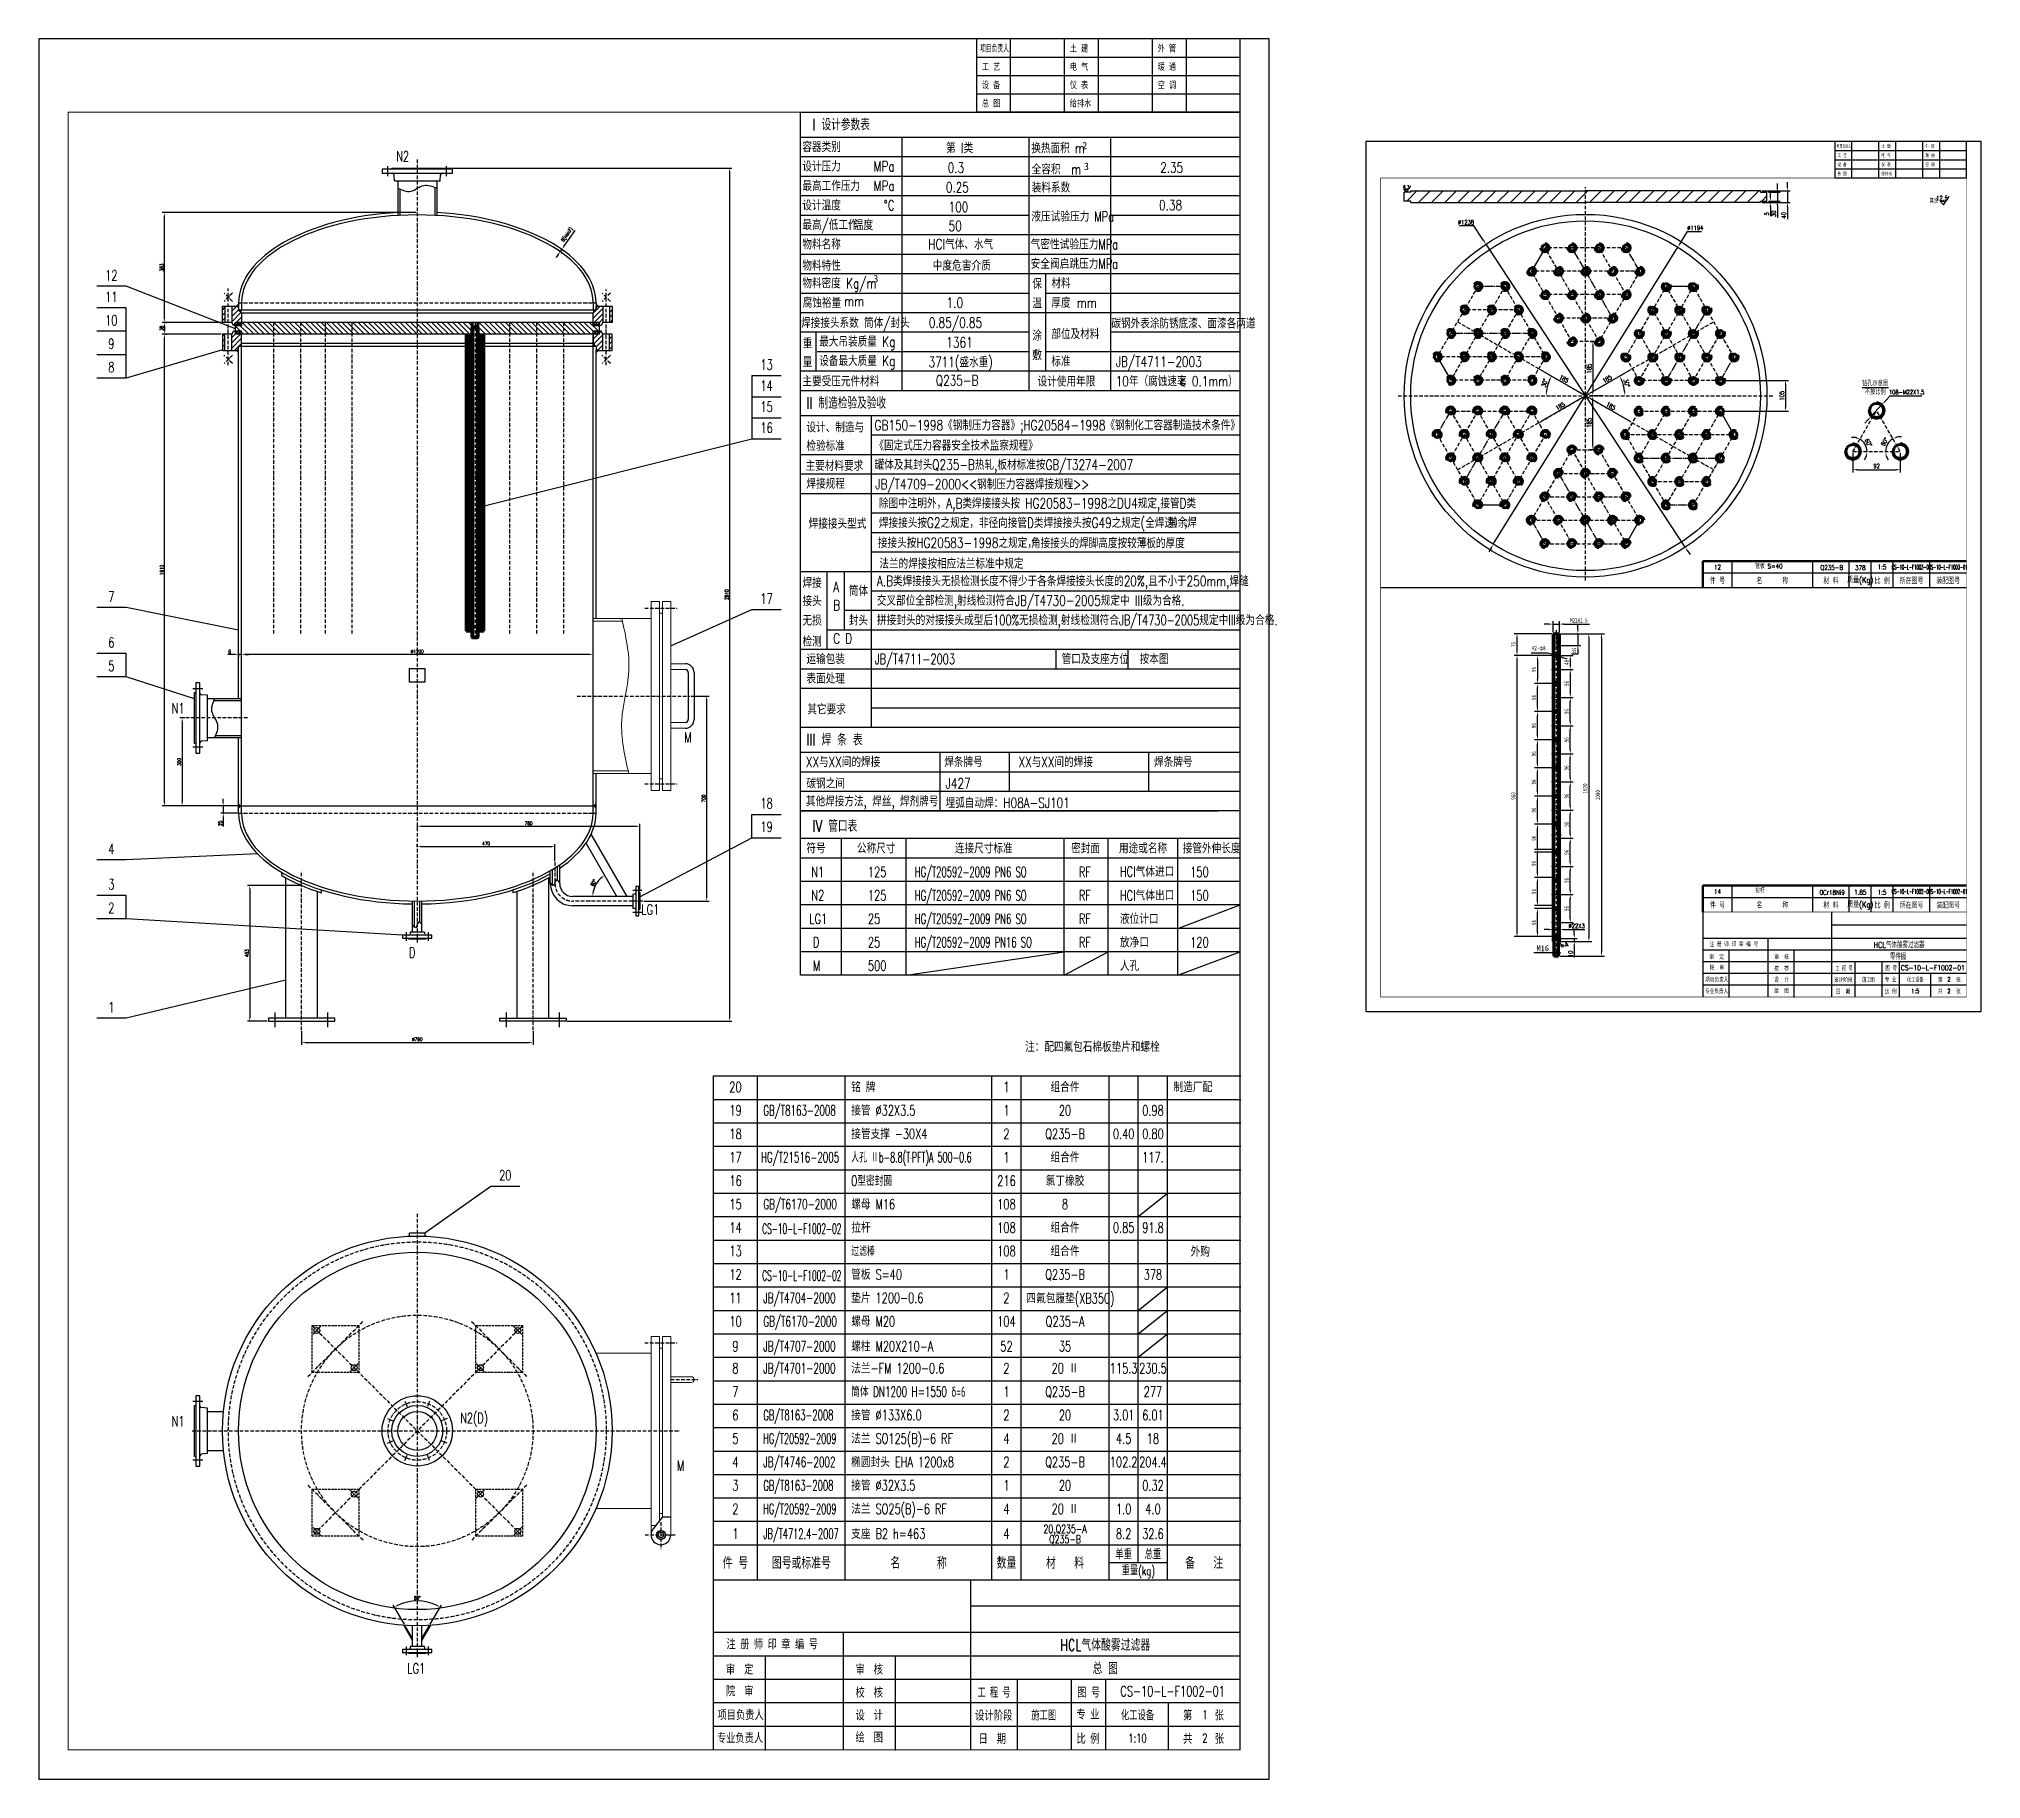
# Model space of a CAD drawing. Header units: millimetres. Extents: x 3722 to 10352, y -3393 to 2547.
import ezdxf
from ezdxf.enums import TextEntityAlignment as Align

# ---------------------------------------------------------------- set-up
doc = ezdxf.new("R2010")
doc.units = ezdxf.units.MM
for name, pattern in [('ACAD_ISO02W100', [11, 8, -3]), ('ACAD_ISO10W100', [18, 12, -3, 0, -3]), ('DASHDOT', [1, 0.5, -0.25, 0, -0.25]), ('EB_DASHDOT', [39, 30, -3, 3, -3])]:
    doc.linetypes.add(name, pattern=pattern)
for name, color, linetype in [('1', 2, 'Continuous'), ('2', 1, 'Continuous'), ('ACHSEN', 7, 'DASHDOT'), ('BZCC', 7, 'Continuous'), ('CDR_DWG2', 2, 'Continuous'), ('K1', 4, 'Continuous'), ('tank', 1, 'Continuous'), ('tankx', 2, 'ACAD_ISO10W100'), ('tanky', 7, 'Continuous'), ('xuxian', 7, 'ACAD_ISO02W100')]:
    doc.layers.add(name, color=color, linetype=linetype)
for name, color, linetype, lineweight in [('CAXA0', 1, 'Continuous', 70), ('CAXA1', 2, 'ACAD_ISO10W100', 25), ('CAXA3', 7, 'Continuous', 25), ('CAXA5', 4, 'Continuous', 25), ('CDR_DWG1', 1, 'Continuous', 50), ('CON1', 3, 'Continuous', 30), ('DASDOT', 1, 'EB_DASHDOT', 18), ('DIM', 4, 'Continuous', 0), ('HGJY', 7, 'Continuous', 18), ('RENK', 7, 'Continuous', 18)]:
    doc.layers.add(name, color=color, linetype=linetype, lineweight=lineweight)
doc.styles.add('hzfs', font='simplex.shx', dxfattribs={"width": 0.7, "bigfont": 'hzfs.shx'})
doc.styles.add('ST', font='', dxfattribs={"width": 0.75})
doc.styles.get('ST').set_extended_font_data('SimSun')
doc.dimstyles.new('PVCAD$0', dxfattribs={"dimscale": 4, "dimtxt": 3, "dimasz": 3, "dimexe": 2, "dimexo": 1, "dimgap": 1, "dimtad": 1, "dimdec": 0, "dimzin": 0, "dimdsep": 46, "dimtxsty": 'hzfs', "dimcen": 2.5, "dimclrd": 4, "dimclre": 4, "dimadec": 0, "dimazin": 0, "dimtfac": 1, "dimtmove": 0, "dimatfit": 0, "dimfxl": 1, "dimarcsym": 0})
doc.dimstyles.new('PVCAD$2', dxfattribs={"dimscale": 4, "dimtxt": 3, "dimasz": 3, "dimexe": 2, "dimexo": 1, "dimgap": 1, "dimtad": 2, "dimtih": 1, "dimdec": 0, "dimzin": 0, "dimdsep": 46, "dimtxsty": 'hzfs', "dimcen": 2.5, "dimclrd": 4, "dimclre": 4, "dimadec": 0, "dimazin": 0, "dimtfac": 1, "dimtmove": 0, "dimatfit": 0, "dimfxl": 1, "dimarcsym": 0})
doc.dimstyles.new('PVCAD$3', dxfattribs={"dimscale": 4, "dimtxt": 3, "dimasz": 3, "dimexe": 2, "dimexo": 1, "dimgap": 1, "dimtad": 1, "dimtoh": 1, "dimdec": 0, "dimzin": 0, "dimdsep": 46, "dimtxsty": 'hzfs', "dimcen": 2.5, "dimclrd": 4, "dimclre": 4, "dimadec": 0, "dimazin": 0, "dimtfac": 1, "dimtmove": 0, "dimatfit": 0, "dimfxl": 1, "dimarcsym": 0})
doc.dimstyles.new('xiao', dxfattribs={"dimtxt": 20, "dimasz": 4, "dimexe": 1, "dimexo": 0, "dimgap": 5, "dimtad": 1, "dimdec": 0, "dimzin": 0, "dimdsep": 46, "dimtxsty": 'Standard', "dimcen": 0, "dimdle": 8, "dimclrt": 256, "dimadec": 0, "dimazin": 0, "dimtfac": 1, "dimtdec": 0, "dimtmove": 0, "dimatfit": 3, "dimldrblk": 'DOT', "dimfxl": 1, "dimtolj": 1, "dimtzin": 0, "dimarcsym": 0})
pattern_1 = [(45, (-5659.8653, -3903.989), (-4.490128, 4.490128), [])]

msp = doc.modelspace()

# ---------------------------------------------------------------- texts
for s, height, style, width, p in [('项目负责人', 23.44, 'ST', 0.6, (6935.1, 2503.1)), ('土 建', 23.44, 'ST', 0.75, (7241, 2503.1)), ('外 管', 23.44, 'ST', 0.75, (7541, 2503.1)), ('工 艺', 23.44, 'ST', 0.75, (6941, 2440.6)), ('电 气', 23.44, 'ST', 0.75, (7241, 2440.6)), ('暖 通', 23.44, 'ST', 0.75, (7541, 2440.6)), ('设 备', 23.44, 'ST', 0.75, (6941, 2378.1)), ('仪 表', 23.44, 'ST', 0.75, (7241, 2378.1)), ('空 调', 23.44, 'ST', 0.75, (7541, 2378.1)), ('总 图', 23.44, 'ST', 0.75, (6941, 2315.6)), ('给排水', 23.44, 'ST', 0.75, (7241, 2315.6)), ('项目负责人', 11.72, 'ST', 0.6, (9858.3, 2174.6)), ('土 建', 11.72, 'ST', 0.75, (10011.3, 2174.6)), ('外 管', 11.72, 'ST', 0.75, (10161.3, 2174.6)), ('0.3', 35, 'hzfs', 0.75, (6824.4, 2089.2)), ('2.35', 35, 'hzfs', 0.75, (7549.5, 2090.1)), ('设 备', 11.72, 'ST', 0.75, (9861.3, 2112.1)), ('工 艺', 11.72, 'ST', 0.75, (9861.3, 2143.3)), ('仪 表', 11.72, 'ST', 0.75, (10011.3, 2112.1)), ('电 气', 11.72, 'ST', 0.75, (10011.3, 2143.3)), ('暖 通', 11.72, 'ST', 0.75, (10161.3, 2143.3)), ('空 调', 11.72, 'ST', 0.75, (10161.3, 2112.1)), ('0.25', 35, 'hzfs', 0.75, (6818, 2022.5)), ('总 图', 11.72, 'ST', 0.75, (9861.3, 2080.8)), ('给排水', 11.72, 'ST', 0.75, (10011.3, 2080.8)), ('100', 35, 'hzfs', 0.75, (6827.2, 1955.3)), ('0.38', 35, 'hzfs', 0.75, (7545.7, 1961.6)), ('50', 35, 'hzfs', 0.75, (6827.2, 1890.8)), ('管板 S=40', 16, 'hzfs', 0.75, (9580.7, 739.1)), ('拉杆', 16, 'hzfs', 0.75, (9580.7, -368.4)), ('审  定', 15, 'ST', 0.75, (9424.4, -593.4)), ('注 册 师 印 章 编 号', 15, 'ST', 0.75, (9425.4, -550.2)), ('审  核', 15, 'ST', 0.75, (9645.6, -593.4)), ('项目负责人', 15, 'ST', 0.75, (9410.2, -671.1)), ('院  审', 15, 'ST', 0.75, (9424.7, -630.3)), ('校  核', 15, 'ST', 0.75, (9645.6, -632.8)), ('设  计', 15, 'ST', 0.75, (9645.6, -671.6)), ('设计阶段', 15, 'ST', 0.76, (9849.7, -671.9)), ('工 程 号', 15, 'ST', 0.68, (9853.7, -632.6)), ('专 业', 15, 'ST', 0.75, (10022.8, -670.2)), ('图 号', 15, 'ST', 0.75, (10024.1, -632.6)), ('第     张 ', 15, 'ST', 0.75, (10204.6, -671.6)), ('专业负责人', 15, 'ST', 0.75, (9409.3, -710.5)), ('绘  图', 15, 'ST', 0.75, (9645.7, -709.3)), ('日  期', 15, 'ST', 0.75, (9855.6, -711.8)), ('比 例', 15, 'ST', 0.75, (10022.9, -711.6)), ('共     张', 15, 'ST', 0.75, (10204.6, -711.6)), ('注 册 师 印 章 编 号', 30, 'ST', 0.75, (6069.2, -2946.6)), ('审  定', 30, 'ST', 0.75, (6067.3, -3032.9)), ('审  核', 30, 'ST', 0.75, (6509.7, -3033)), ('院  审', 30, 'ST', 0.75, (6067.9, -3106.8)), ('校  核', 30, 'ST', 0.75, (6509.7, -3111.7)), ('工 程 号', 30, 'ST', 0.68, (6925.9, -3111.4)), ('图 号', 30, 'ST', 0.75, (7266.6, -3111.4)), ('项目负责人', 30, 'ST', 0.75, (6038.8, -3188.3)), ('设  计', 30, 'ST', 0.75, (6509.7, -3189.4)), ('设计阶段', 30, 'ST', 0.76, (6917.8, -3190)), ('专 业', 30, 'ST', 0.75, (7264.1, -3186.6)), ('第     张 ', 30, 'ST', 0.75, (7627.7, -3189.3)), ('专业负责人', 30, 'ST', 0.75, (6037, -3267.1)), ('绘  图', 30, 'ST', 0.75, (6509.8, -3264.8)), ('日  期', 30, 'ST', 0.75, (6929.7, -3269.8)), ('比 例', 30, 'ST', 0.75, (7264.2, -3269.3)), ('共     张', 30, 'ST', 0.75, (7627.7, -3269.3))]:
    msp.add_text(s, height=height, dxfattribs=dict(style=style, width=width)).set_placement(p)
at = {"style": 'hzfs'}
for s, height, width, p in [(' I 设计参数表', 40, 0.75, (6342.2, 2254.1)), ('容器类别', 35, 0.75, (6328.4, 2178.1)), ('第 I类', 35, 0.75, (6818.9, 2174.6)), ('换热面积 m', 35, 0.75, (7109.7, 2173.8)), ('设计压力', 35, 0.75, (6328.4, 2111.6)), ('全容积  m', 35, 0.75, (7111.2, 2101.6)), ('最高工作压力', 35, 0.75, (6328.4, 2045.1)), ('装料系数', 35, 0.75, (7111.2, 2039.7)), ('设计温度', 35, 0.75, (6328.4, 1978.6)), ('最高/低工作', 35, 0.75, (6328.4, 1912.1)), ('温度', 35, 0.75, (6504.6, 1911.8)), ('液压试验压力 MPa', 35, 0.7, (7109.8, 1940.4)), ('物料名称', 35, 0.75, (6328.4, 1845.6)), ('HCl气体、水气', 35, 0.75, (6758.1, 1845.7)), ('气密性试验压力MPa', 35, 0.7, (7107.4, 1845.6)), ('物料特性', 35, 0.75, (6328.4, 1773)), ('中度危害介质', 35, 0.7, (6773.3, 1773.1)), ('安全阀启跳压力MPa', 35, 0.7, (7107.4, 1779.1)), ('物料密度 Kg/m', 35, 0.75, (6328.4, 1712.6)), ('材料', 35, 0.75, (7178.2, 1712.6)), ('腐蚀裕量', 35, 0.75, (6329.4, 1646.1)), ('1.0', 35, 0.75, (6820.9, 1646.1)), ('厚度', 35, 0.75, (7178.2, 1646.1)), ('焊接接头系数 筒体/封头', 35, 0.75, (6324.1, 1577.5)), ('0.85/0.85', 35, 0.75, (6759.8, 1578)), ('碳钢外表涂防锈底漆、面漆各两道', 35, 0.75, (7383, 1575.7)), ('最大吊装质量 Kg', 35, 0.75, (6385.9, 1513.5)), ('1361', 35, 0.75, (6819.7, 1510.8)), ('部位及材料', 35, 0.75, (7178.2, 1539.4)), ('设备最大质量 Kg', 35, 0.75, (6385.9, 1447.8)), ('3711(盛水重)', 35, 0.75, (6758.8, 1443.6)), ('标准', 35, 0.75, (7178.2, 1446.6)), ('JB/T4711-2003', 35, 0.75, (7398, 1444.8)), ('主要受压元件材料', 35, 0.75, (6328.4, 1378)), ('Q235-B', 35, 0.75, (6784, 1381)), ('设计使用年限', 35, 0.75, (7131.4, 1377.6)), ('10年（腐蚀速率 0.1mm）', 35, 0.75, (7398, 1378.3)), ('II 制造检验及验收', 40, 0.75, (6342.2, 1304.1)), ('设计、制造与', 35, 0.75, (6342.2, 1221)), ('GB150-1998《钢制压力容器》;HG20584-1998《钢制化工容器制造技术条件》', 35, 0.75, (6574.9, 1228.1)), ('检验标准', 35, 0.75, (6342.2, 1157.7)), ('《固定式压力容器安全技术监察规程》', 35, 0.75, (6574.1, 1159.1)), ('主要材料要求', 35, 0.75, (6339.2, 1089.7)), ('罐体及其封头Q235-B热轧,板材标准按GB/T3274-2007', 35, 0.75, (6575.1, 1093.3)), ('焊接规程', 35, 0.75, (6342.2, 1028.6)), ('JB/T4709-2000<<钢制压力容器焊接规程>>', 35, 0.75, (6577.1, 1026.8)), ('除图中注明外，A,B类焊接接头按 HG20583-1998之DU4规定,接管D类', 35, 0.75, (6589.7, 961.6)), ('焊接接头型式', 35, 0.75, (6349.9, 892.2)), ('焊接接头按G2之规定，非径向接管D类焊接接头按G49之规定(全焊透）；', 35, 0.75, (6589.7, 895.1)), ('其余焊', 35, 0.75, (7576.2, 895.7)), ('接接头按HG20583-1998之规定，', 35, 0.75, (6586.3, 826.7)), ('角接接头的焊脚高度按较薄板的厚度', 35, 0.75, (7108.7, 825.7)), ('法兰的焊接按相应法兰标准中规定', 35, 0.75, (6591.2, 755.7)), ('焊接', 35, 0.75, (6328.8, 690)), ('A', 35, 0.75, (6433.2, 675.6)), ('筒体', 35, 0.75, (6486.9, 662.8)), ('A.B类焊接接头无损检测长度不得少于各条焊接接头长度的20%,且不小于250mm,焊缝', 35, 0.75, (6582.7, 696.1)), ('接头', 35, 0.75, (6328.8, 628)), ('B', 35, 0.75, (6433.2, 613.6)), ('交叉部位全部检测,射线检测符合JB/T4730-2005规定中 III级为合格.', 35, 0.75, (6582.7, 629.6)), ('无损', 35, 0.75, (6328.8, 561.5)), ('封头', 35, 0.75, (6486.9, 562.1)), ('拼接封头的对接接头成型后100%无损检测,射线检测符合JB/T4730-2005规定中III级为合格. ', 35, 0.7, (6582.7, 563.1)), ('检测', 35, 0.75, (6328.8, 489.8)), ('C D', 35, 0.75, (6433.2, 500)), ('运输包装', 35, 0.75, (6342.2, 430.1)), ('JB/T4711-2003', 35, 0.7, (6575.4, 430.1)), ('管口及支座方位', 35, 0.75, (7213.4, 430.1)), ('按本图', 35, 0.75, (7479.4, 430.1)), ('表面处理', 35, 0.75, (6342.2, 363.6)), ('其它要求', 35, 0.75, (6345.4, 258.4)), ('III 焊 条 表     ', 40, 0.75, (6342.2, 154.6)), ('XX与XX间的焊接', 35, 0.75, (6340.1, 78.6)), ('焊条牌号', 35, 0.75, (6812.8, 78.6)), ('XX与XX间的焊接', 35, 0.75, (7066, 78.6)), ('焊条牌号', 35, 0.75, (7528.7, 78.6)), ('碳钢之间', 35, 0.75, (6342.2, 5.6)), ('J427', 35, 0.75, (6817.2, 5.6)), ('其他焊接方法, 焊丝, 焊剂牌号', 35, 0.75, (6340.6, -55.3)), ('埋弧自动焊：H08A-SJ101', 35, 0.75, (6817.2, -60.9)), (' IV 管口表', 40, 0.75, (6342.2, -139.9)), ('符号', 35, 0.75, (6342.2, -215.9)), ('公称尺寸', 35, 0.75, (6514.8, -215.9)), ('连接尺寸标准', 35, 0.75, (6849, -215.9)), ('密封面', 35, 0.75, (7245.7, -215.9)), ('用途或名称', 35, 0.75, (7409.1, -215.9)), ('接管外伸长度', 35, 0.75, (7626.8, -215.9))]:
    msp.add_text(s, height=height, dxfattribs=dict(at, width=width)).set_placement(p, align=Align.MIDDLE_LEFT)
for s, p in [('2', (7283.4, 2170)), ('3', (7289.6, 2099.2)), ('3', (6570.6, 1715.9))]:
    msp.add_text(s, height=25).set_placement(p)
at = {"style": 'hzfs', "width": 0.75}
for s, p in [('MPa', (6643.3, 2111.6)), ('MPa', (6643.3, 2045.1)), ('%%DC', (6643.3, 1978.6)), ('mm', (6538.7, 1651.6)), ('mm', (7333.2, 1646.1))]:
    msp.add_text(s, height=35, dxfattribs=at).set_placement(p, align=Align.MIDDLE_RIGHT)
at = {"style": 'hzfs'}
for s, height, width, p in [('保', 35, 0.75, (7129.7, 1712.6)), ('温', 35, 0.75, (7129.7, 1646.1)), ('重', 35, 0.75, (6345.9, 1509.6)), ('涂', 35, 0.75, (7129.7, 1535.9)), ('量', 35, 0.75, (6345.9, 1445.1)), ('敷', 35, 0.75, (7129.7, 1469.4)), ('12', 16, 0.75, (9451.9, 744)), ('378', 16, 0.75, (9939.4, 741.5)), ('CS-10-L-F1003-02', 16, 0.47, (10113.7, 743.8)), ('CS-10-L-F1003-01', 16, 0.47, (10238.7, 743.8)), ('件 号', 20, 0.75, (9451.9, 699)), ('名      称', 20, 0.75, (9639.4, 699)), ('材 料', 20, 0.75, (9839.4, 699)), ('质量(Kg)', 20, 0.75, (9939.4, 699)), ('比 例', 20, 0.75, (10014.4, 699)), ('所在图号', 20, 0.75, (10114.4, 699)), ('装配图号', 20, 0.75, (10239.4, 699)), ('件 号', 20, 0.75, (9451.9, -408.5)), ('14', 16, 0.75, (9451.9, -363.5)), ('名      称', 20, 0.75, (9639.4, -408.5)), ('材 料', 20, 0.75, (9839.4, -408.5)), ('质量(Kg)', 20, 0.75, (9939.4, -408.5)), ('1.85', 16, 0.75, (9939.4, -366)), ('比 例', 20, 0.75, (10014.4, -408.5)), ('CS-10-L-F1002-02', 16, 0.47, (10113.7, -363.7)), ('所在图号', 20, 0.75, (10114.4, -408.5)), ('CS-10-L-F1002-01', 16, 0.47, (10238.7, -363.7)), ('装配图号', 20, 0.75, (10239.4, -408.5))]:
    msp.add_text(s, height=height, dxfattribs=dict(at, width=width)).set_placement(p, align=Align.MIDDLE)
at = {"style": 'hzfs', "width": 0.75}
for s, p in [('Q235-B', (9841.8, 734.2)), ('1:5', (10013.6, 736.2)), ('0Cr18Ni9', (9843.4, -374.7)), ('1:5', (10013.6, -374.1))]:
    msp.add_text(s, height=16, dxfattribs=at).set_placement(p, align=Align.CENTER)
at = {"linetype": 'ByBlock', "style": 'hzfs'}
for s, width, p in [('N1', 0.7, (6358.9, -314.2)), ('125', 0.7, (6552.2, -314.2)), ('HG/T20592-2009 PN6 SO', 0.6, (6712.2, -314.2)), ('RF', 0.7, (7272.2, -314.2)), ('HCl气体进口', 0.7, (7412.2, -313.1)), ('150', 0.7, (7652.2, -314.2)), ('N2', 0.7, (6358.9, -394.2)), ('125', 0.7, (6552.2, -394.2)), ('HG/T20592-2009 PN6 SO', 0.6, (6712.2, -394.2)), ('RF', 0.7, (7272.2, -394.2)), ('HCl气体出口', 0.7, (7412.2, -394.2)), ('150', 0.7, (7652.2, -394.2)), ('LG1', 0.7, (6352.2, -474.2)), ('25', 0.7, (6552.2, -474.2)), ('HG/T20592-2009 PN6 SO', 0.6, (6712.2, -474.2)), ('RF', 0.7, (7272.2, -474.2)), ('液位计口', 0.7, (7412.2, -474.2)), ('D', 0.7, (6364.5, -554.2)), ('25', 0.7, (6552.2, -554.2)), ('HG/T20592-2009 PN16 SO', 0.6, (6712.2, -554.2)), ('RF', 0.7, (7272.2, -554.2)), ('放净口', 0.7, (7412.2, -554.2)), ('120', 0.7, (7652.2, -554.2)), ('人孔', 0.7, (7412.2, -634.2)), ('M', 0.7, (6364.5, -634.2)), ('500', 0.7, (6552.2, -634.2)), ('铭 牌', 0.7, (6495, -1048.2)), ('制造厂配', 0.7, (7595, -1048.2)), ('O型密封圈', 0.63, (6495, -1368.2)), ('GB/T6170-2000', 0.63, (6195, -1448.2)), ('螺母 M16', 0.7, (6495, -1448.2)), ('拉杆 ', 0.7, (6495, -1528.2)), ('四氟包履垫(XB350) ', 0.7, (7092.9, -1769.4)), ('JB/T4701-2000', 0.63, (6195, -2008.2)), ('法兰-FM 1200-0.6', 0.7, (6495, -2008.2)), ('筒体 DN1200 H=1550 δ=6', 0.63, (6495, -2088.2)), ('GB/T8163-2008', 0.6, (6195, -2168.2)), ('接管 %%C133X6.0', 0.7, (6495, -2168.2)), ('HG/T20592-2009', 0.58, (6195, -2248.2)), ('法兰 SO125(B)-6 RF', 0.7, (6495, -2248.2)), ('JB/T4746-2002', 0.63, (6195, -2328.2)), ('椭圆封头 EHA 1200x8', 0.7, (6495, -2328.2))]:
    msp.add_text(s, height=35, dxfattribs=dict(at, width=width)).set_placement(p)
at = {"linetype": 'ByBlock', "style": 'hzfs', "width": 0.7}
for s, height, p in [('HCL气体酸雾过滤器', 20, (10071.9, -543.5)), ('零件图', 20, (10068.9, -583.5)), ('施工图', 15, (9966.9, -663.5)), ('CS-10-L-F1002-01', 17.5, (10186.9, -623.5)), ('化工设备', 15, (10126.9, -663.5)), ('2', 15, (10241.9, -663.5)), ('1:5', 15, (10126.9, -703.5)), ('2', 15, (10241.9, -703.5)), ('HCL气体酸雾过滤器', 40, (7362.2, -2933.2)), ('总 图', 40, (7362.2, -3013.2)), ('CS-10-L-F1002-01', 35, (7592.2, -3093.2)), ('施工图', 30, (7152.2, -3173.2)), ('化工设备', 30, (7472.2, -3173.2)), ('1', 30, (7702.2, -3173.2)), ('1:10', 30, (7472.2, -3253.2)), ('2', 30, (7702.2, -3253.2))]:
    msp.add_text(s, height=height, dxfattribs=at).set_placement(p, align=Align.MIDDLE)
for s, p in [('20', (6100, -1048.2)), ('1', (7025, -1048.2)), ('组合件', (7225, -1048.2)), ('19', (6100, -1128.2)), ('18', (6100, -1208.2)), ('17', (6100, -1288.2)), ('16', (6100, -1368.2)), ('216', (7025, -1368.2)), ('氯丁橡胶', (7225, -1368.2)), ('108', (7025, -1448.2)), ('8', (7225, -1448.2)), ('108', (7025, -1528.2)), ('组合件', (7225, -1528.2)), ('0.85', (7425, -1528.2)), ('91.8', (7525, -1528.2)), ('8', (6100, -2008.2)), ('2', (7025, -2008.2)), ('20 Ⅱ', (7225, -2008.2)), ('115.3', (7425, -2008.2)), ('230.5', (7525, -2008.2)), ('7', (6100, -2088.2)), ('1', (7025, -2088.2)), ('Q235-B', (7225, -2088.2)), ('277', (7525, -2088.2)), ('6', (6100, -2168.2)), ('2', (7025, -2168.2)), ('20', (7225, -2168.2)), ('3.01', (7425, -2168.2)), ('6.01', (7525, -2168.2)), ('5', (6100, -2248.2)), ('4', (7025, -2248.2)), ('20 Ⅱ', (7225, -2248.2)), ('4.5', (7425, -2248.2)), ('18', (7525, -2248.2)), ('4', (6100, -2328.2)), ('2', (7025, -2328.2)), ('Q235-B', (7225, -2328.2)), ('102.2', (7425, -2328.2)), ('204.4', (7525, -2328.2))]:
    msp.add_text(s, height=35, dxfattribs=at).set_placement(p, align=Align.CENTER)
at = {"layer": 'ACHSEN', "linetype": 'ByBlock', "attachment_point": 5, "style": 'hzfs'}
for s, insert, char_height in [('6.3', (8389.6, 2040.2), 12), ('其余', (10190.8, 1993.5), 15.6), ('12.5', (10218.2, 2002.8), 15.6)]:
    msp.add_mtext(s, dxfattribs=dict(at, insert=insert, char_height=char_height))
at = {"layer": 'HGJY', "style": 'hzfs', "width": 0.75}
msp.add_text('钻孔示意图', height=17.5, dxfattribs=at).set_placement((9989.9, 1373.4), align=Align.MIDDLE)
msp.add_text('不按比例', height=17.5, dxfattribs=at).set_placement((9990.4, 1332.8), align=Align.CENTER)
at = {"layer": 'tanky', "linetype": 'ByBlock', "style": 'hzfs'}
for s, height, width, p in [('N2', 35, 0.7, (4964, 2145.8)), ('N1', 35, 0.7, (4197.4, 261.7)), ('M', 35, 0.7, (5937.6, 162.4)), ('LG1', 35, 0.7, (5809.3, -424.8)), ('D', 35, 0.7, (4996.9, -572)), ('注：配四氟包石棉板垫片和螺栓', 35, 0.75, (7318.3, -891.5)), ('CS-10-L-F1002-02', 35, 0.53, (6326.3, -1514.3)), ('CS-10-L-F1002-02', 35, 0.53, (6326.3, -1674.3)), ('N1', 35, 0.7, (4197.4, -2171.6)), ('N2(D)', 35, 0.7, (5208, -2163.1)), ('M', 35, 0.7, (5912.6, -2323.1)), ('件 号', 40, 0.7, (6100, -2653.2)), ('图号或标准号', 40, 0.7, (6325, -2653.2)), ('名      称', 40, 0.7, (6725, -2653.2)), ('数量', 40, 0.7, (7025, -2653.2)), ('材   料', 40, 0.7, (7225, -2653.2)), ('单重', 30, 0.7, (7425, -2623.2)), ('总重', 30, 0.7, (7525, -2623.2)), ('备   注', 40, 0.7, (7700, -2653.2)), ('重量(kg)', 30, 0.7, (7475, -2683.2)), ('LG1', 35, 0.7, (5010.7, -3015.2))]:
    msp.add_text(s, height=height, dxfattribs=dict(at, width=width)).set_placement(p, align=Align.MIDDLE)
at = {"layer": 'tanky', "linetype": 'ByBlock', "style": 'hzfs', "width": 0.7}
for s, height, p in [('12', 35, (3969.8, 1722.3)), ('11', 35, (3969.8, 1648.7)), ('10', 35, (3969.8, 1568.7)), ('9', 35, (3969.8, 1488.7)), ('8', 35, (3969.8, 1408.7)), ('13', 35, (6206.3, 1417.2)), ('14', 35, (6206.3, 1345.4)), ('15', 35, (6206.3, 1273.6)), ('16', 35, (6206.3, 1201.8)), ('7', 35, (3969.8, 625.4)), ('17', 35, (6206.3, 618.7)), ('6', 35, (3969.8, 468.9)), ('5', 35, (3969.8, 388.9)), ('18', 35, (6206.3, -80.2)), ('19', 35, (6206.3, -160.2)), ('4', 35, (3969.8, -235.9)), ('3', 35, (3969.8, -356.9)), ('2', 35, (3969.8, -436.9)), ('1', 35, (3969.8, -776.2)), ('1', 35, (7025, -1128.2)), ('20', 35, (7225, -1128.2)), ('0.98', 35, (7525, -1128.2)), ('2', 35, (7025, -1208.2)), ('Q235-B', 35, (7225, -1208.2)), ('0.40', 35, (7425, -1208.2)), ('0.80', 35, (7525, -1208.2)), ('1', 35, (7025, -1288.2)), ('组合件', 35, (7225, -1288.2)), ('117.', 35, (7525, -1288.2)), ('20', 35, (5314.5, -1349.3)), ('15', 35, (6100, -1448.2)), ('14', 35, (6100, -1528.2)), ('13', 35, (6100, -1608.2)), ('108', 35, (7025, -1608.2)), ('组合件', 35, (7225, -1608.2)), ('外购', 35, (7686.6, -1609.6)), ('12', 35, (6100, -1688.2)), ('1', 35, (7025, -1688.2)), ('Q235-B', 35, (7225, -1688.2)), ('378', 35, (7525, -1688.2)), ('11', 35, (6100, -1768.2)), ('2', 35, (7025, -1768.2)), ('10', 35, (6100, -1848.2)), ('104', 35, (7025, -1848.2)), ('Q235-A', 35, (7225, -1848.2)), ('9', 35, (6100, -1933.2)), ('52', 35, (7025, -1933.2)), ('35', 35, (7225, -1933.2)), ('3', 35, (6100, -2408.2)), ('1', 35, (7025, -2408.2)), ('20', 35, (7225, -2408.2)), ('0.32', 35, (7525, -2408.2)), ('2', 35, (6100, -2488.2)), ('4', 35, (7025, -2488.2)), ('20 Ⅱ', 35, (7225, -2488.2)), ('1.0', 35, (7425, -2488.2)), ('4.0', 35, (7525, -2488.2)), ('1', 35, (6100, -2573.2)), ('4', 35, (7025, -2573.2)), ('20,Q235-A', 28, (7225, -2553.2)), ('Q235-B', 28, (7225, -2588.2)), ('8.2', 35, (7425, -2573.2)), ('32.6', 35, (7525, -2573.2))]:
    msp.add_text(s, height=height, dxfattribs=at).set_placement(p, align=Align.CENTER)
at = {"layer": 'tanky', "linetype": 'ByBlock', "style": 'hzfs'}
for s, width, p in [('GB/T8163-2008', 0.62, (6195, -1128.2)), ('接管 %%C32X3.5', 0.7, (6495, -1128.2)), ('接管支撑 -30X4', 0.7, (6495, -1208.2)), ('HG/T21516-2005', 0.62, (6187, -1288.2)), ('人孔 Ⅱb-8.8(T·PFT)A 500-0.6', 0.57, (6495, -1288.2)), ('过滤棒', 0.57, (6495, -1608.2)), ('管板 S=40', 0.7, (6495, -1688.2)), ('JB/T4704-2000', 0.63, (6195, -1768.2)), ('垫片 1200-0.6', 0.7, (6495, -1768.2)), ('GB/T6170-2000', 0.63, (6195, -1848.2)), ('螺母 M20', 0.7, (6495, -1848.2)), ('JB/T4707-2000', 0.63, (6195, -1933.2)), ('螺柱 M20X210-A', 0.7, (6495, -1933.2)), ('GB/T8163-2008', 0.6, (6195, -2408.2)), ('接管 %%C32X3.5', 0.7, (6495, -2408.2)), ('HG/T20592-2009', 0.58, (6195, -2488.2)), ('法兰 SO25(B)-6 RF', 0.7, (6495, -2488.2)), ('JB/T4712.4-2007', 0.59, (6195, -2573.2)), ('支座 B2 h=463', 0.7, (6495, -2573.2))]:
    msp.add_text(s, height=35, dxfattribs=dict(at, width=width)).set_placement(p)

# ---------------------------------------------------------------- blocks, each defined once
blk = doc.blocks.new('*D204')
at = {"color": 4, "linetype": 'ByBlock', "lineweight": -2}
for p, q in [((5014, -211.4), (5014, -201.6)), ((5026, -209.6), (5472, -209.6)), ((5484, -259.8), (5484, -201.6))]:
    blk.add_line(p, q, dxfattribs=at)
at = {"color": 4, "linetype": 'ByBlock'}
for points in [[(5026, -207.6), (5026, -211.6), (5014, -209.6)], [(5472, -207.6), (5472, -211.6), (5484, -209.6)]]:
    blk.add_solid(points, dxfattribs=at)
at = {"layer": 'Defpoints', "color": 0, "linetype": 'ByBlock'}
for p in [(5014, -215.4), (5484, -209.6), (5484, -263.8)]:
    blk.add_point(p, dxfattribs=at)
at = {"color": 0, "linetype": 'ByBlock', "insert": (5249, -199.6), "char_height": 12, "attachment_point": 5, "style": 'hzfs'}
blk.add_mtext('470', dxfattribs=at)
blk = doc.blocks.new('*D205')
at = {"color": 4, "linetype": 'ByBlock', "lineweight": -2}
for p, q in [((5948.4, 303.8), (6009.7, 303.8)), ((6001.7, 291.8), (6001.7, -384.2)), ((5787.7, -396.2), (6009.7, -396.2))]:
    blk.add_line(p, q, dxfattribs=at)
at = {"color": 4, "linetype": 'ByBlock'}
for points in [[(5999.7, 291.8), (6003.7, 291.8), (6001.7, 303.8)], [(5999.7, -384.2), (6003.7, -384.2), (6001.7, -396.2)]]:
    blk.add_solid(points, dxfattribs=at)
at = {"layer": 'Defpoints', "color": 0, "linetype": 'ByBlock'}
for p in [(5944.4, 303.8), (5783.7, -396.2), (6001.7, -396.2)]:
    blk.add_point(p, dxfattribs=at)
at = {"color": 0, "linetype": 'ByBlock', "insert": (5991.7, -46.2), "char_height": 12, "attachment_point": 5, "rotation": 90, "style": 'hzfs'}
blk.add_mtext('700', dxfattribs=at)
blk = doc.blocks.new('*D206')
at = {"color": 4, "linetype": 'ByBlock', "lineweight": -2}
for p, q in [((5014, -129.8), (5014, -148.9)), ((5026, -140.9), (5762, -140.9)), ((5774, -363.2), (5774, -132.9))]:
    blk.add_line(p, q, dxfattribs=at)
at = {"color": 4, "linetype": 'ByBlock'}
for points in [[(5026, -138.9), (5026, -142.9), (5014, -140.9)], [(5762, -138.9), (5762, -142.9), (5774, -140.9)]]:
    blk.add_solid(points, dxfattribs=at)
at = {"layer": 'Defpoints', "color": 0, "linetype": 'ByBlock'}
for p in [(5014, -125.8), (5774, -140.9), (5774, -367.2)]:
    blk.add_point(p, dxfattribs=at)
at = {"color": 0, "linetype": 'ByBlock', "insert": (5394, -130.9), "char_height": 12, "attachment_point": 5, "style": 'hzfs'}
blk.add_mtext('760', dxfattribs=at)
blk = doc.blocks.new('*D207')
at = {"color": 4, "linetype": 'ByBlock', "lineweight": -2}
for p, q in [((4619, -840.2), (4619, -886.3)), ((5409, -840.2), (5409, -886.3)), ((4631, -878.3), (5397, -878.3))]:
    blk.add_line(p, q, dxfattribs=at)
at = {"color": 4, "linetype": 'ByBlock'}
for points in [[(4631, -876.3), (4631, -880.3), (4619, -878.3)], [(5397, -876.3), (5397, -880.3), (5409, -878.3)]]:
    blk.add_solid(points, dxfattribs=at)
at = {"layer": 'Defpoints', "color": 0, "linetype": 'ByBlock'}
for p in [(4619, -836.2), (5409, -836.2), (5409, -878.3)]:
    blk.add_point(p, dxfattribs=at)
at = {"color": 0, "linetype": 'ByBlock', "insert": (5014, -868.3), "char_height": 12, "attachment_point": 5, "style": 'hzfs'}
blk.add_mtext('%%C790', dxfattribs=at)
blk = doc.blocks.new('CAXBLOCK338')
at = {"layer": 'CAXA0', "color": 0, "linetype": 'Continuous', "lineweight": 25}
for p, q in [((-589.1, 1663.3), (-589.7, 1662.8)), ((-589.7, 1662.8), (-589.1, 1662.3)), ((-589.6, 1680.9), (-589.6, 1680.9)), ((-589.3, 1711.7), (-589.3, 1711.7)), ((-588.5, 1667.1), (-589.3, 1666.9)), ((-589.2, 1690.3), (-589.2, 1690.3)), ((-589.2, 1666.9), (-588.9, 1666.2)), ((-589.1, 1708.9), (-589.1, 1708.9)), ((-589.1, 1663.3), (-589.1, 1662.3)), ((-589, 1711.4), (-589, 1711.4)), ((-588.2, 1686.2), (-588.9, 1686.1)), ((-588.9, 1686.1), (-588.6, 1685.3)), ((-588.9, 1686.1), (-588.9, 1686.1)), ((-588.5, 1667.1), (-588.9, 1666.2)), ((-588.8, 1696.8), (-588.8, 1696.8)), ((-587.9, 1705.4), (-588.6, 1705.2)), ((-588.6, 1705.2), (-588.2, 1704.5)), ((-588.6, 1699.8), (-588.6, 1699.8)), ((-588.2, 1686.2), (-588.6, 1685.3)), ((-588.6, 1674.9), (-588.6, 1674.8)), ((-588.6, 1663.3), (-588.6, 1663.3)), ((-588.5, 1673), (-588.5, 1673)), ((-588.4, 1660.2), (-588.4, 1660.2)), ((-587.9, 1705.4), (-588.2, 1704.5)), ((-588.2, 1658.2), (-588.2, 1658.2)), ((-588, 1711.4), (-588, 1711.4)), ((-588, 1705.4), (-588, 1705.4)), ((-588, 1664.2), (-588, 1664.2)), ((-587.8, 1694.5), (-587.8, 1694.4)), ((-587.5, 1671.7), (-587.5, 1671.7)), ((-587.5, 1668.8), (-587.5, 1668.8)), ((-587.3, 1694.2), (-587.3, 1694.2)), ((-587, 1701.2), (-587, 1701.2)), ((-586.9, 1699.4), (-586.9, 1699.4)), ((-586.1, 1714.7), (-586.7, 1714.2)), ((-586.7, 1714.2), (-586, 1713.8)), ((-586.7, 1684.8), (-586.7, 1684.7)), ((-586.6, 1676.9), (-586.7, 1676.9)), ((-586.6, 1702.9), (-586.6, 1702.9)), ((-586.6, 1688), (-586.6, 1688)), ((-586.4, 1694), (-586.4, 1694)), ((-586.4, 1680.1), (-586.4, 1680.1)), ((-586.4, 1662.8), (-586.4, 1662.8)), ((-586.3, 1683.9), (-586.3, 1683.9)), ((-586.1, 1714.7), (-586, 1713.8)), ((-586, 1659.6), (-586, 1659.6)), ((-585.9, 1676.2), (-585.9, 1676.2)), ((-585.8, 1693.3), (-585.8, 1693.3)), ((-585.1, 1703.3), (-585.7, 1702.8)), ((-585.7, 1702.8), (-585, 1702.4)), ((-585.7, 1666.7), (-585.7, 1666.7)), ((-585.6, 1711.1), (-585.6, 1711.1)), ((-585.3, 1688.3), (-585.3, 1688.3)), ((-585.1, 1703.3), (-585, 1702.4)), ((-585, 1709.3), (-585, 1709.3)), ((-585, 1665.6), (-585, 1665.6)), ((-584.9, 1712.1), (-584.9, 1712.1)), ((-584.2, 1658.4), (-584.9, 1658.2)), ((-584.9, 1658.2), (-584.6, 1657.5)), ((-584.1, 1691.9), (-584.7, 1691.5)), ((-584.7, 1691.5), (-584, 1691)), ((-584.7, 1687.3), (-584.7, 1687.3)), ((-583.9, 1677.5), (-584.6, 1677.4)), ((-584.6, 1677.4), (-584.2, 1676.6)), ((-584.2, 1658.4), (-584.6, 1657.5)), ((-584.5, 1672.7), (-584.5, 1672.7)), ((-584.3, 1706), (-584.3, 1706)), ((-583.5, 1696.7), (-584.3, 1696.5)), ((-584.3, 1696.5), (-583.9, 1695.8)), ((-584.2, 1696.7), (-584.2, 1696.7)), ((-584.2, 1694.9), (-584.2, 1694.8)), ((-583.9, 1677.5), (-584.2, 1676.6)), ((-584.1, 1691.9), (-584, 1691)), ((-583.2, 1715.8), (-584, 1715.6)), ((-584, 1715.6), (-583.6, 1714.9)), ((-583.1, 1703.1), (-584, 1702.5)), ((-584, 1702.5), (-583.1, 1701.7)), ((-583.5, 1696.7), (-583.9, 1695.8)), ((-583.9, 1673.9), (-583.9, 1673.9)), ((-583.9, 1664.4), (-583.9, 1664.4)), ((-582.8, 1686), (-583.7, 1685.3)), ((-583.7, 1685.3), (-582.7, 1684.6)), ((-583.1, 1680.6), (-583.7, 1680.1)), ((-583.7, 1680.1), (-583, 1679.6)), ((-583.7, 1670.3), (-583.7, 1670.3)), ((-583.2, 1715.8), (-583.6, 1714.9)), ((-583.6, 1681.3), (-583.6, 1681.3)), ((-583.5, 1677.6), (-583.5, 1677.6)), ((-582.4, 1668.9), (-583.3, 1668.2)), ((-583.3, 1668.2), (-582.4, 1667.4)), ((-583.1, 1705.1), (-583.1, 1705.1)), ((-583.1, 1703.1), (-583.1, 1701.7)), ((-583.1, 1680.6), (-583, 1679.6)), ((-583, 1716), (-583, 1716)), ((-583, 1711.8), (-583, 1711.8)), ((-582.9, 1660.3), (-582.9, 1660.3)), ((-582.8, 1697.2), (-582.8, 1697.2)), ((-582.8, 1686), (-582.7, 1684.6)), ((-582.8, 1682.4), (-582.8, 1682.4)), ((-582.1, 1669.2), (-582.7, 1668.7)), ((-582.7, 1668.7), (-582, 1668.2)), ((-582.5, 1675.2), (-582.6, 1675.2)), ((-582.5, 1659.6), (-582.5, 1659.6)), ((-582.4, 1668.9), (-582.4, 1667.4)), ((-582.3, 1660.6), (-582.4, 1660.6)), ((-582.3, 1698.8), (-582.3, 1698.8)), ((-582.2, 1694.2), (-582.2, 1694.2)), ((-582.1, 1669.2), (-582.1, 1668.2)), ((-582, 1713.4), (-582, 1713.4)), ((-581.9, 1705.8), (-582, 1705.8)), ((-582, 1705.8), (-582, 1705.8)), ((-582, 1700.1), (-582, 1700.1)), ((-581.7, 1690.6), (-581.7, 1690.6)), ((-581.6, 1681.5), (-581.7, 1681.5)), ((-581.1, 1657.8), (-581.7, 1657.3)), ((-581.6, 1682.3), (-581.6, 1682.3)), ((-581.5, 1669.2), (-581.5, 1669.2)), ((-581.3, 1688.5), (-581.4, 1688.5)), ((-581.4, 1667.8), (-581.4, 1667.8)), ((-581.1, 1657.8), (-581.1, 1656.8)), ((-581, 1664.2), (-581, 1664.2)), ((-580.9, 1699.8), (-580.9, 1699.7)), ((-580.7, 1685.1), (-580.7, 1685.1)), ((-580.7, 1671.2), (-580.7, 1671.2)), ((-580.6, 1698.9), (-580.6, 1698.9)), ((-580.4, 1663.2), (-580.4, 1663.2)), ((-580.3, 1676.2), (-580.3, 1676.2)), ((-579.8, 1668.8), (-580.3, 1668.7)), ((-580.3, 1668.7), (-579.9, 1667.9)), ((-579.8, 1687.8), (-580, 1687.8)), ((-580, 1687.8), (-579.8, 1687.6)), ((-579.9, 1716.7), (-579.9, 1716.7)), ((-579.9, 1712.1), (-579.9, 1712.1)), ((-579.8, 1668.1), (-579.9, 1667.9)), ((-539.8, 1713.9), (-539.8, 1713.9)), ((-539.8, 1709.3), (-539.8, 1709.3)), ((-539.3, 1667.1), (-539.8, 1667)), ((-539.8, 1666.6), (-539.7, 1666.2)), ((-539.1, 1693.1), (-539.7, 1692.6)), ((-539.7, 1692.6), (-539, 1692.1)), ((-539, 1686.2), (-539.7, 1686.1)), ((-539.7, 1686.1), (-539.4, 1685.4)), ((-539.3, 1667.1), (-539.7, 1666.2)), ((-539.7, 1666.4), (-539.7, 1666.4)), ((-539.5, 1686.6), (-539.5, 1686.6)), ((-538.7, 1705.4), (-539.4, 1705.2)), ((-539.4, 1705.2), (-539, 1704.5)), ((-539, 1686.2), (-539.4, 1685.4)), ((-539.4, 1673.4), (-539.4, 1673.4)), ((-539.4, 1672.3), (-539.4, 1672.3)), ((-539.4, 1671.9), (-539.4, 1671.9)), ((-539.2, 1678.2), (-539.2, 1678.2)), ((-539.2, 1663.8), (-539.2, 1663.8)), ((-539.1, 1693.1), (-539, 1692.1)), ((-538.7, 1705.4), (-539, 1704.5)), ((-538.1, 1701.2), (-539, 1700.6)), ((-539, 1700.6), (-538.1, 1699.8)), ((-538.8, 1702.5), (-538.8, 1702.5)), ((-538.7, 1660.4), (-538.8, 1660.4)), ((-538.7, 1717.2), (-538.4, 1717)), ((-537.8, 1684.1), (-538.7, 1683.4)), ((-538.7, 1683.4), (-537.7, 1682.7)), ((-538.1, 1681.7), (-538.7, 1681.2)), ((-538.7, 1681.2), (-538, 1680.7)), ((-538.6, 1687.9), (-538.6, 1687.9)), ((-538.4, 1717.2), (-538.4, 1717)), ((-538.4, 1694.8), (-538.4, 1694.8)), ((-537.4, 1667), (-538.3, 1666.3)), ((-538.3, 1666.3), (-537.4, 1665.5)), ((-538.3, 1665.9), (-538.3, 1665.9)), ((-538.1, 1701.2), (-538.1, 1699.8)), ((-538.1, 1681.7), (-538, 1680.7)), ((-538.1, 1672), (-538.1, 1672)), ((-537.9, 1701.6), (-537.9, 1701.6)), ((-537.8, 1702.1), (-537.8, 1702.1)), ((-537.8, 1684.1), (-537.7, 1682.7)), ((-537.7, 1696.5), (-537.7, 1696.4)), ((-537.1, 1670.3), (-537.7, 1669.8)), ((-537.7, 1669.8), (-537, 1669.3)), ((-537.6, 1708), (-537.6, 1708)), ((-537.4, 1667), (-537.4, 1665.5)), ((-537.3, 1703.1), (-537.3, 1703.1)), ((-537.2, 1684.4), (-537.3, 1684.4)), ((-537.2, 1659.9), (-537.2, 1659.9)), ((-537.1, 1690.2), (-537.1, 1690.2)), ((-537.1, 1670.3), (-537, 1669.3)), ((-537, 1680.4), (-537, 1680.3)), ((-536.9, 1712.4), (-536.9, 1712.4)), ((-536.6, 1690.4), (-536.7, 1690.4)), ((-536.1, 1658.9), (-536.7, 1658.4)), ((-536.7, 1658.4), (-536, 1657.9)), ((-536.7, 1657.6), (-536.7, 1657.6)), ((-536.6, 1667.1), (-536.6, 1667.1)), ((-536.4, 1675.8), (-536.4, 1675.8)), ((-536.2, 1711.6), (-536.2, 1711.6)), ((-536.1, 1658.9), (-536, 1657.9)), ((-536, 1705.5), (-536, 1705.5)), ((-535.9, 1688.8), (-535.9, 1688.8)), ((-535.7, 1712.6), (-535.7, 1712.6)), ((-535, 1658.4), (-535.7, 1658.3)), ((-535.7, 1658.3), (-535.4, 1657.5)), ((-535.6, 1684.4), (-535.6, 1684.4)), ((-535.6, 1666), (-535.6, 1666)), ((-535.4, 1688.3), (-535.4, 1688.3)), ((-534.6, 1677.5), (-535.4, 1677.4)), ((-535.4, 1677.4), (-535, 1676.7)), ((-535, 1658.4), (-535.4, 1657.5)), ((-534.3, 1696.7), (-535.1, 1696.5)), ((-535.1, 1696.5), (-534.7, 1695.8)), ((-535.1, 1695.3), (-535.1, 1695.3)), ((-535.1, 1678.4), (-535.1, 1678.4)), ((-535, 1714.9), (-535, 1714.9)), ((-534.6, 1677.5), (-535, 1676.7)), ((-534.9, 1684.3), (-534.9, 1684.3)), ((-534, 1715.8), (-534.8, 1715.7)), ((-534.8, 1700.3), (-534.8, 1700.3)), ((-534.8, 1697), (-534.8, 1697)), ((-534.7, 1715.7), (-534.4, 1715)), ((-534.3, 1696.7), (-534.7, 1695.8)), ((-534.7, 1671), (-534.7, 1671)), ((-534.5, 1678.4), (-534.5, 1678.3)), ((-534.5, 1674.3), (-534.5, 1674.2)), ((-534, 1715.8), (-534.4, 1715)), ((-534.4, 1678), (-534.4, 1678)), ((-534.4, 1666.5), (-534.4, 1666.5)), ((-534.3, 1663.7), (-534.3, 1663.7)), ((-533.9, 1708.9), (-533.9, 1708.9)), ((-533.1, 1710.3), (-533.7, 1709.8)), ((-533.7, 1709.8), (-533, 1709.4)), ((-533.7, 1705.4), (-533.7, 1705.4)), ((-533.7, 1660.8), (-533.7, 1660.7)), ((-533.4, 1708.2), (-533.4, 1708.2)), ((-533.4, 1682.6), (-533.4, 1682.6)), ((-533.4, 1672.3), (-533.4, 1672.3)), ((-533.2, 1714.2), (-533.2, 1714.2)), ((-533.1, 1710.3), (-533, 1709.4)), ((-533.1, 1659.8), (-533.1, 1659.8)), ((-532.9, 1706.2), (-532.9, 1706.2)), ((-532.8, 1702.9), (-532.8, 1702.9)), ((-532.8, 1696.3), (-532.8, 1696.3)), ((-532.1, 1698.9), (-532.7, 1698.4)), ((-532.7, 1698.4), (-532, 1698)), ((-532.6, 1713.8), (-532.6, 1713.8)), ((-532.6, 1688.3), (-532.6, 1688.2)), ((-532.3, 1691.1), (-532.3, 1691)), ((-532.3, 1688.9), (-532.3, 1688.9)), ((-532.3, 1666.3), (-532.3, 1666.3)), ((-532.2, 1660.7), (-532.2, 1660.7)), ((-532.1, 1698.9), (-532, 1698)), ((-532, 1668.3), (-532, 1668.3)), ((-531.7, 1696.8), (-531.7, 1696.8)), ((-531.1, 1687.5), (-531.7, 1687.1)), ((-531.7, 1687.1), (-531, 1686.6)), ((-531.6, 1671.7), (-531.6, 1671.7)), ((-531.2, 1699.3), (-531.2, 1699.3)), ((-531.2, 1660.3), (-531.2, 1660.3)), ((-531.1, 1687.5), (-531, 1686.6)), ((-530.3, 1668.8), (-531.1, 1668.7)), ((-531.1, 1668.7), (-530.7, 1668)), ((-531, 1710.1), (-531, 1710.1)), ((-530.9, 1712.8), (-530.9, 1712.8)), ((-530.9, 1676.5), (-530.9, 1676.5)), ((-530, 1688), (-530.7, 1687.8)), ((-530.7, 1687.8), (-530.4, 1687.1)), ((-530.7, 1684.5), (-530.7, 1684.5)), ((-530.1, 1676.2), (-530.7, 1675.7)), ((-530.7, 1675.7), (-530, 1675.2)), ((-530.3, 1668.8), (-530.7, 1668)), ((-530.6, 1690.8), (-530.6, 1690.8)), ((-530.5, 1690.5), (-530.5, 1690.5)), ((-529.8, 1707.1), (-530.4, 1707)), ((-530.4, 1707), (-530.1, 1706.3)), ((-530.4, 1692.8), (-530.4, 1692.8)), ((-530, 1688), (-530.4, 1687.1)), ((-530.4, 1676.2), (-530.4, 1676.2)), ((-530.1, 1707.6), (-530.1, 1707.6)), ((-529.8, 1706.7), (-530.1, 1706.3)), ((-530.1, 1699.9), (-530.1, 1699.9)), ((-530.1, 1676.2), (-530, 1675.2)), ((-530.1, 1672.7), (-530.1, 1672.7)), ((-589.1, 1628.8), (-589.8, 1628.7)), ((-589.8, 1628.6), (-589.5, 1627.9)), ((-589.8, 1628.4), (-589.8, 1628.4)), ((-589.8, 1613.8), (-589.8, 1613.7)), ((-589.5, 1609.7), (-589.8, 1608.8)), ((-589.5, 1609.7), (-589.8, 1609.6)), ((-589.7, 1620.5), (-589.7, 1620.5)), ((-589.6, 1655.1), (-589.6, 1655.1)), ((-588.8, 1647.9), (-589.6, 1647.8)), ((-589.6, 1647.8), (-589.2, 1647.1)), ((-589.6, 1634.4), (-589.6, 1634.4)), ((-589.6, 1599.1), (-589.6, 1599.1)), ((-589.1, 1628.8), (-589.5, 1627.9)), ((-589.4, 1632.3), (-589.4, 1632.3)), ((-589.4, 1627.5), (-589.4, 1627.5)), ((-588.8, 1647.9), (-589.2, 1647.1)), ((-589.2, 1644.3), (-589.2, 1644.3)), ((-589.2, 1616.6), (-589.2, 1616.6)), ((-589.1, 1609.5), (-589.1, 1609.5)), ((-589, 1603.2), (-589, 1603.2)), ((-588.1, 1651.9), (-588.7, 1651.4)), ((-588.7, 1651.4), (-588.1, 1651)), ((-588.7, 1610.2), (-588.7, 1610.2)), ((-588.7, 1607.7), (-588.7, 1607.7)), ((-588.3, 1640.5), (-588.3, 1640.5)), ((-588.1, 1651.9), (-588.1, 1651)), ((-588.1, 1638.3), (-588.1, 1638.3)), ((-588, 1617.8), (-588, 1617.8)), ((-588, 1593), (-588.1, 1593)), ((-587.9, 1655.7), (-587.9, 1655.7)), ((-587.9, 1623.7), (-587.9, 1623.6)), ((-587.1, 1640.5), (-587.7, 1640)), ((-587.7, 1640), (-587.1, 1639.6)), ((-587.7, 1595), (-587.7, 1595)), ((-587.6, 1601.7), (-587.6, 1601.7)), ((-587.5, 1646.4), (-587.5, 1646.4)), ((-587.2, 1648.9), (-587.2, 1648.9)), ((-587.2, 1638.4), (-587.2, 1638.4)), ((-587.1, 1640.5), (-587.1, 1639.6)), ((-587.1, 1604.8), (-587.1, 1604.8)), ((-587, 1632.2), (-587, 1632.2)), ((-586.9, 1626.1), (-586.9, 1626.1)), ((-586.9, 1610.7), (-586.9, 1610.7)), ((-586.1, 1629.1), (-586.7, 1628.6)), ((-586.7, 1628.6), (-586.1, 1628.2)), ((-586.6, 1621.2), (-586.6, 1621.2)), ((-586.6, 1603.3), (-586.6, 1603.3)), ((-586.5, 1595.7), (-586.5, 1595.7)), ((-586.5, 1592.9), (-586.5, 1592.9)), ((-586.2, 1648.2), (-586.2, 1648.2)), ((-586.1, 1657.3), (-586.1, 1657.3)), ((-586.1, 1629.1), (-586.1, 1628.2)), ((-585.9, 1626.2), (-585.9, 1626.2)), ((-585.9, 1603.9), (-585.9, 1603.9)), ((-585.1, 1601), (-585.9, 1600.8)), ((-585.9, 1600.8), (-585.5, 1600.1)), ((-585.8, 1634.6), (-585.8, 1634.6)), ((-585.2, 1617.8), (-585.7, 1617.3)), ((-585.7, 1617.3), (-585.1, 1616.8)), ((-585.7, 1611.6), (-585.7, 1611.6)), ((-584.8, 1620.1), (-585.6, 1620)), ((-585.6, 1620), (-585.2, 1619.2)), ((-585.5, 1634.6), (-585.5, 1634.6)), ((-585.5, 1611.8), (-585.5, 1611.8)), ((-585.1, 1601), (-585.5, 1600.1)), ((-585.3, 1656.8), (-585.3, 1656.8)), ((-585.3, 1642.3), (-585.3, 1642.3)), ((-585.3, 1640.5), (-585.3, 1640.5)), ((-584.5, 1639.2), (-585.2, 1639.1)), ((-585.2, 1639.1), (-584.9, 1638.4)), ((-584.8, 1620.1), (-585.2, 1619.2)), ((-585.2, 1617.8), (-585.1, 1616.8)), ((-585, 1649.4), (-585, 1649.4)), ((-584.5, 1639.2), (-584.9, 1638.4)), ((-584.8, 1622.7), (-584.8, 1622.7)), ((-584.8, 1620.2), (-584.8, 1620.2)), ((-584.7, 1642.8), (-584.7, 1642.8)), ((-584.7, 1625.1), (-584.7, 1625.1)), ((-584.2, 1606.4), (-584.7, 1605.9)), ((-584.7, 1605.9), (-584.1, 1605.4)), ((-584.4, 1632.1), (-584.4, 1632.1)), ((-584.4, 1620), (-584.4, 1620)), ((-584.2, 1650.7), (-584.2, 1650.7)), ((-584.2, 1606.4), (-584.1, 1605.4)), ((-584.1, 1597.2), (-584.1, 1597.2)), ((-584, 1636.1), (-584, 1636.1)), ((-584, 1607.8), (-584, 1607.8)), ((-583.7, 1614.1), (-583.8, 1614.1)), ((-583.7, 1614.8), (-583.7, 1614.8)), ((-583.2, 1595), (-583.7, 1594.5)), ((-583.7, 1594.5), (-583.1, 1594)), ((-583.6, 1651.1), (-583.6, 1651.1)), ((-583.5, 1599.5), (-583.6, 1599.5)), ((-583.3, 1628.4), (-583.3, 1628.4)), ((-583.2, 1652.5), (-583.2, 1652.5)), ((-583.1, 1644.7), (-583.2, 1644.7)), ((-583.2, 1595), (-583.1, 1594)), ((-583, 1597.6), (-583.1, 1597.6)), ((-582, 1651.7), (-583, 1651)), ((-583, 1651), (-582, 1650.3)), ((-583, 1605.6), (-583, 1605.6)), ((-582.8, 1610.9), (-582.8, 1610.9)), ((-582.7, 1608.1), (-582.7, 1608.1)), ((-581.7, 1634.6), (-582.6, 1633.9)), ((-582.6, 1633.9), (-581.7, 1633.1)), ((-582.6, 1616.9), (-582.6, 1616.9)), ((-581.3, 1617.4), (-582.3, 1616.8)), ((-582.3, 1616.8), (-581.3, 1616)), ((-582.2, 1643), (-582.2, 1643)), ((-582.2, 1636.8), (-582.2, 1636.8)), ((-582.1, 1638.7), (-582.1, 1638.7)), ((-582.1, 1599), (-582.1, 1599)), ((-582, 1651.7), (-582, 1650.3)), ((-581.9, 1624), (-581.9, 1624)), ((-581.9, 1614), (-581.9, 1614)), ((-581, 1600.3), (-581.9, 1599.6)), ((-581.9, 1599.6), (-581, 1598.9)), ((-581.7, 1657.3), (-581.1, 1656.8)), ((-581.7, 1634.6), (-581.7, 1633.1)), ((-581.6, 1625.8), (-581.6, 1625.8)), ((-581.6, 1602.1), (-581.6, 1602.1)), ((-580.8, 1592.3), (-581.6, 1592.1)), ((-581.6, 1592.1), (-581.2, 1591.4)), ((-581.6, 1591.3), (-581.6, 1591.2)), ((-581.3, 1617.4), (-581.3, 1616)), ((-581.2, 1640.7), (-581.2, 1640.7)), ((-580.5, 1611.4), (-581.2, 1611.3)), ((-581.2, 1611.3), (-580.9, 1610.5)), ((-580.8, 1592.3), (-581.2, 1591.4)), ((-581.1, 1645), (-581.1, 1645)), ((-581, 1646.7), (-581, 1646.7)), ((-581, 1632.6), (-581, 1632.6)), ((-581, 1600.3), (-581, 1598.9)), ((-580.2, 1630.5), (-580.9, 1630.4)), ((-580.9, 1630.4), (-580.6, 1629.7)), ((-580.5, 1611.4), (-580.9, 1610.5)), ((-580.9, 1608.5), (-580.9, 1608.5)), ((-580.8, 1622.3), (-580.8, 1622.2)), ((-580.1, 1646.4), (-580.7, 1645.9)), ((-580.7, 1645.9), (-580.1, 1645.5)), ((-579.8, 1649.7), (-580.6, 1649.5)), ((-580.6, 1649.5), (-580.2, 1648.8)), ((-580.2, 1630.5), (-580.6, 1629.7)), ((-580.5, 1628.8), (-580.5, 1628.8)), ((-580.5, 1599.5), (-580.5, 1599.5)), ((-580.5, 1596.1), (-580.5, 1596)), ((-580.3, 1646.9), (-580.3, 1646.9)), ((-580.2, 1591.2), (-580.3, 1591.2)), ((-579.8, 1649.7), (-580.2, 1648.8)), ((-580.2, 1648.6), (-580.2, 1648.6)), ((-580.1, 1646.4), (-580.1, 1645.5)), ((-580, 1654), (-580, 1654)), ((-580, 1653.4), (-580, 1653.4)), ((-579.9, 1626.6), (-579.9, 1626.6)), ((-579.9, 1593.2), (-579.9, 1593.2)), ((-539.6, 1648), (-539.8, 1647.4)), ((-539.6, 1648), (-539.8, 1647.9)), ((-539.8, 1626.8), (-539.8, 1626.8)), ((-539.8, 1594.9), (-539.8, 1594.9)), ((-539.7, 1609.8), (-539.7, 1609.8)), ((-539.1, 1607.5), (-539.7, 1607)), ((-539.7, 1607), (-539.1, 1606.5)), ((-539.6, 1610.7), (-539.6, 1610.7)), ((-539.5, 1604.8), (-539.5, 1604.8)), ((-539, 1649.1), (-539.1, 1649.1)), ((-539.1, 1607.5), (-539.1, 1606.5)), ((-538.9, 1593.4), (-539, 1593.4)), ((-538.9, 1641), (-538.9, 1641)), ((-538.9, 1635.4), (-538.9, 1635.4)), ((-538.7, 1656.2), (-538.7, 1656.2)), ((-538.1, 1596.1), (-538.7, 1595.6)), ((-538.7, 1595.6), (-538.1, 1595.1)), ((-538.6, 1618.2), (-538.6, 1618.2)), ((-538.4, 1631.9), (-538.4, 1631.8)), ((-538.4, 1598.8), (-538.4, 1598.8)), ((-538.3, 1618.8), (-538.3, 1618.8)), ((-538.3, 1595.5), (-538.3, 1595.4)), ((-538.1, 1651.3), (-538.1, 1651.3)), ((-538.1, 1638.9), (-538.1, 1638.9)), ((-538.1, 1624.7), (-538.1, 1624.7)), ((-538.1, 1596.1), (-538.1, 1595.1)), ((-537.1, 1649.8), (-538, 1649.1)), ((-538, 1649.1), (-537, 1648.4)), ((-537.8, 1629.3), (-537.9, 1629.3)), ((-537.8, 1649.2), (-537.8, 1649.2)), ((-537.7, 1614.6), (-537.7, 1614.6)), ((-537.7, 1606.9), (-537.7, 1606.9)), ((-536.7, 1632.7), (-537.6, 1632)), ((-537.6, 1632), (-536.7, 1631.3)), ((-537.6, 1614.7), (-537.6, 1614.7)), ((-537.5, 1626.5), (-537.5, 1626.4)), ((-537.4, 1621.6), (-537.4, 1621.6)), ((-537.4, 1592.7), (-537.4, 1592.7)), ((-536.3, 1615.5), (-537.3, 1614.9)), ((-537.3, 1614.9), (-536.3, 1614.1)), ((-537.2, 1603.7), (-537.2, 1603.7)), ((-537.1, 1649.8), (-537, 1648.4)), ((-537.1, 1597.3), (-537.1, 1597.3)), ((-536, 1598.4), (-536.9, 1597.7)), ((-536.9, 1597.7), (-536, 1597)), ((-536.8, 1623.3), (-536.8, 1623.3)), ((-536.8, 1604.3), (-536.8, 1604.3)), ((-536.7, 1648.6), (-536.7, 1648.6)), ((-536.7, 1632.7), (-536.7, 1631.3)), ((-535.9, 1601), (-536.7, 1600.8)), ((-536.7, 1600.8), (-536.3, 1600.1)), ((-536.5, 1654.5), (-536.5, 1654.5)), ((-536.4, 1634.8), (-536.4, 1634.8)), ((-535.6, 1620.1), (-536.4, 1620)), ((-536.4, 1620), (-536, 1619.3)), ((-536.3, 1615.5), (-536.3, 1614.1)), ((-535.9, 1601), (-536.3, 1600.1)), ((-536.2, 1653.8), (-536.2, 1653.8)), ((-536.1, 1612), (-536.1, 1612)), ((-535.3, 1639.3), (-536, 1639.1)), ((-536, 1639.2), (-536, 1639.2)), ((-536, 1639.1), (-535.7, 1638.4)), ((-536, 1636.7), (-536, 1636.7)), ((-535.6, 1620.1), (-536, 1619.3)), ((-536, 1598.4), (-536, 1597)), ((-535.9, 1649.8), (-535.9, 1649.8)), ((-535.1, 1647.5), (-535.7, 1647)), ((-535.7, 1647), (-535, 1646.6)), ((-535.3, 1639.3), (-535.7, 1638.4)), ((-535.7, 1617.3), (-535.7, 1617.2)), ((-535.6, 1595.1), (-535.6, 1595.1)), ((-535.5, 1602.6), (-535.5, 1602.6)), ((-535.4, 1601.1), (-535.4, 1601.1)), ((-535.3, 1643.3), (-535.3, 1643.2)), ((-535.3, 1632.5), (-535.3, 1632.5)), ((-535.1, 1647.8), (-535.1, 1647.8)), ((-535.1, 1647.5), (-535, 1646.6)), ((-535, 1620.5), (-535, 1620.5)), ((-534.1, 1636.1), (-534.7, 1635.6)), ((-534.7, 1635.6), (-534, 1635.2)), ((-534.7, 1597.7), (-534.7, 1597.7)), ((-534.6, 1615.3), (-534.6, 1615.3)), ((-534.6, 1611.2), (-534.6, 1611.2)), ((-534.2, 1651.5), (-534.2, 1651.5)), ((-534, 1653.7), (-534.1, 1653.7)), ((-534.1, 1636.1), (-534, 1635.2)), ((-534, 1641.8), (-534, 1641.8)), ((-534, 1624.9), (-534, 1624.9)), ((-534, 1598), (-534, 1598)), ((-533.9, 1628.7), (-533.9, 1628.7)), ((-533.8, 1630.9), (-533.8, 1630.9)), ((-533.8, 1627.2), (-533.8, 1627.1)), ((-533.1, 1624.7), (-533.7, 1624.2)), ((-533.7, 1624.2), (-533, 1623.8)), ((-533.6, 1605.9), (-533.6, 1605.9)), ((-533.5, 1605.2), (-533.5, 1605.2)), ((-533.4, 1636.4), (-533.4, 1636.4)), ((-533.3, 1613.1), (-533.3, 1613.1)), ((-533.1, 1643.5), (-533.1, 1643.5)), ((-533.1, 1624.7), (-533, 1623.8)), ((-532.9, 1635.7), (-532.9, 1635.7)), ((-532.8, 1637.1), (-532.8, 1637)), ((-532.7, 1619.2), (-532.7, 1619.2)), ((-532.1, 1613.3), (-532.7, 1612.9)), ((-532.7, 1612.9), (-532.1, 1612.4)), ((-532.5, 1614.3), (-532.5, 1614.3)), ((-532.4, 1654.7), (-532.4, 1654.7)), ((-532.4, 1626.2), (-532.4, 1626.2)), ((-532.4, 1599.2), (-532.4, 1599.2)), ((-531.6, 1592.3), (-532.4, 1592.1)), ((-532.4, 1592.1), (-532, 1591.4)), ((-532.3, 1591.5), (-532.3, 1591.5)), ((-532.1, 1651.7), (-532.1, 1651.7)), ((-532.1, 1613.3), (-532.1, 1612.4)), ((-532.1, 1601.9), (-532.1, 1601.9)), ((-531.3, 1611.4), (-532, 1611.3)), ((-532, 1611.3), (-531.7, 1610.6)), ((-531.6, 1592.3), (-532, 1591.4)), ((-531.8, 1629.7), (-531.8, 1629.7)), ((-531.8, 1608.9), (-531.8, 1608.9)), ((-531.7, 1645.5), (-531.7, 1645.5)), ((-531.7, 1642.9), (-531.7, 1642.9)), ((-531, 1630.6), (-531.7, 1630.4)), ((-531.7, 1630.4), (-531.3, 1629.7)), ((-531.3, 1611.4), (-531.7, 1610.6)), ((-531.1, 1602), (-531.7, 1601.5)), ((-531.7, 1601.5), (-531.1, 1601)), ((-531.6, 1615.1), (-531.6, 1615.1)), ((-530.6, 1649.7), (-531.4, 1649.6)), ((-531.4, 1649.6), (-531, 1648.8)), ((-531, 1630.6), (-531.4, 1629.7)), ((-531.4, 1622.7), (-531.4, 1622.7)), ((-531.4, 1593.1), (-531.4, 1593.1)), ((-531.3, 1601.2), (-531.3, 1601.2)), ((-531.1, 1607.2), (-531.1, 1607.2)), ((-531.1, 1602), (-531.1, 1601)), ((-531.1, 1599.9), (-531.1, 1599.9)), ((-531.1, 1591.7), (-531.1, 1591.7)), ((-530.6, 1649.7), (-531, 1648.8)), ((-530.9, 1654.4), (-530.9, 1654.4)), ((-530.7, 1623.7), (-530.8, 1623.7)), ((-530.6, 1653.7), (-530.6, 1653.7)), ((-530.4, 1630.9), (-530.4, 1630.9)), ((-530.3, 1637.1), (-530.3, 1637.1)), ((-530.2, 1654.2), (-530.2, 1654.2)), ((-530.1, 1608.2), (-530.1, 1608.2)), ((-530, 1639.6), (-530, 1639.6)), ((-589.8, 1590.5), (-589.8, 1590.4)), ((-589.8, 1590.5), (-589.8, 1590.5)), ((-589.2, 1577.7), (-589.8, 1577.2)), ((-589.8, 1577.2), (-589.1, 1576.8)), ((-589.7, 1533.3), (-589.7, 1533.3)), ((-589.6, 1564.8), (-589.6, 1564.8)), ((-589.6, 1555.5), (-589.6, 1555.5)), ((-589.3, 1577.2), (-589.3, 1577.2)), ((-589.3, 1532.8), (-589.3, 1532.7)), ((-589.2, 1577.7), (-589.1, 1576.8)), ((-589.1, 1562.6), (-589.1, 1562.5)), ((-588.9, 1547.5), (-588.9, 1547.5)), ((-588.8, 1586.8), (-588.8, 1586.8)), ((-588.8, 1575), (-588.8, 1575)), ((-588.2, 1566.3), (-588.8, 1565.8)), ((-588.8, 1565.8), (-588.1, 1565.4)), ((-588.8, 1540.6), (-588.8, 1540.6)), ((-588.6, 1580.9), (-588.6, 1580.9)), ((-588.6, 1526), (-588.6, 1526)), ((-588.5, 1564), (-588.5, 1564)), ((-588.3, 1585.9), (-588.4, 1585.9)), ((-588.3, 1530.2), (-588.3, 1530.2)), ((-588.2, 1571.2), (-588.2, 1571.1)), ((-588.2, 1566.3), (-588.1, 1565.4)), ((-588.2, 1541.2), (-588.2, 1541.2)), ((-588.1, 1563.1), (-588.1, 1563.1)), ((-587.2, 1554.9), (-587.8, 1554.5)), ((-587.8, 1554.5), (-587.1, 1554)), ((-587.7, 1568.7), (-587.7, 1568.7)), ((-587.7, 1534.6), (-587.7, 1534.6)), ((-587.5, 1527.4), (-587.5, 1527.4)), ((-587.4, 1587.1), (-587.4, 1587.1)), ((-587.4, 1575.7), (-587.4, 1575.7)), ((-587.4, 1572.2), (-587.4, 1572.2)), ((-587.2, 1554.9), (-587.1, 1554)), ((-587.1, 1565.1), (-587.1, 1565.1)), ((-587.1, 1549.4), (-587.1, 1549.4)), ((-587, 1551.4), (-587, 1551.4)), ((-586.9, 1550.5), (-586.9, 1550.5)), ((-586.1, 1543.5), (-586.9, 1543.4)), ((-586.9, 1543.4), (-586.5, 1542.7)), ((-586.2, 1543.6), (-586.8, 1543.1)), ((-586.8, 1543.1), (-586.1, 1542.6)), ((-586.8, 1526.7), (-586.8, 1526.6)), ((-586.7, 1558.4), (-586.7, 1558.4)), ((-586.6, 1528.5), (-586.6, 1528.5)), ((-585.8, 1562.7), (-586.5, 1562.5)), ((-586.5, 1562.5), (-586.2, 1561.8)), ((-586.1, 1543.5), (-586.5, 1542.7)), ((-586.4, 1534.1), (-586.4, 1534.1)), ((-586.3, 1580.6), (-586.3, 1580.6)), ((-585.5, 1581.8), (-586.2, 1581.7)), ((-586.2, 1581.7), (-585.8, 1581)), ((-585.8, 1562.7), (-586.2, 1561.8)), ((-586.2, 1543.6), (-586.1, 1542.6)), ((-586, 1551.3), (-586.1, 1551.3)), ((-586.1, 1541.2), (-586.1, 1541.2)), ((-586, 1559.1), (-586, 1559.1)), ((-586, 1557.8), (-586, 1557.8)), ((-585.5, 1581.8), (-585.9, 1581)), ((-585.8, 1557.2), (-585.9, 1557.2)), ((-585.2, 1532.2), (-585.8, 1531.7)), ((-585.8, 1531.7), (-585.1, 1531.2)), ((-585.7, 1535), (-585.7, 1535)), ((-585.4, 1589.6), (-585.4, 1589.6)), ((-585.4, 1539.4), (-585.4, 1539.4)), ((-585.2, 1589), (-585.2, 1589)), ((-585.2, 1586.6), (-585.2, 1586.6)), ((-585.2, 1575), (-585.2, 1575)), ((-585.2, 1532.2), (-585.1, 1531.2)), ((-584.9, 1553.1), (-585, 1553)), ((-584.9, 1566.2), (-584.9, 1566.2)), ((-584.7, 1538.4), (-584.8, 1538.4)), ((-584.6, 1569.4), (-584.6, 1569.4)), ((-584.6, 1543.5), (-584.6, 1543.4)), ((-584.3, 1583.6), (-584.4, 1583.6)), ((-584.4, 1581.1), (-584.4, 1581.1)), ((-584.2, 1587), (-584.2, 1587)), ((-583.9, 1552.1), (-583.9, 1552.1)), ((-583.9, 1547), (-583.9, 1547)), ((-583.8, 1574.5), (-583.8, 1574.4)), ((-583.8, 1569.2), (-583.8, 1569.2)), ((-583.5, 1551.7), (-583.5, 1551.7)), ((-583.4, 1590.5), (-583.4, 1590.5)), ((-583.3, 1527.6), (-583.4, 1527.6)), ((-583.3, 1577.6), (-583.3, 1577.6)), ((-583.3, 1534.8), (-583.3, 1534.8)), ((-583.1, 1533.6), (-583.2, 1533.6)), ((-583.2, 1528.9), (-583.2, 1528.9)), ((-583.1, 1562.9), (-583.1, 1562.9)), ((-582.8, 1541), (-582.8, 1541)), ((-582.2, 1583.6), (-582.7, 1583.1)), ((-582.7, 1583.1), (-582.1, 1582.6)), ((-582.7, 1582.8), (-582.7, 1582.8)), ((-582.7, 1573.3), (-582.7, 1573.3)), ((-582.6, 1526.4), (-582.6, 1526.4)), ((-581.8, 1534.8), (-582.5, 1534.7)), ((-582.5, 1534.7), (-582.2, 1534)), ((-582.4, 1580.3), (-582.4, 1580.3)), ((-582.4, 1560), (-582.4, 1560)), ((-582.2, 1583.6), (-582.1, 1582.6)), ((-582.2, 1571.5), (-582.2, 1571.5)), ((-581.5, 1554), (-582.2, 1553.8)), ((-582.2, 1553.8), (-581.8, 1553.1)), ((-581.8, 1534.8), (-582.2, 1534)), ((-582.1, 1537.3), (-582.1, 1537.2)), ((-582, 1556), (-582, 1556)), ((-581.1, 1573.1), (-581.9, 1573)), ((-581.9, 1573), (-581.5, 1572.3)), ((-581.2, 1572.2), (-581.8, 1571.7)), ((-581.5, 1554), (-581.8, 1553.1)), ((-581.7, 1571.7), (-581.1, 1571.3)), ((-581.7, 1563), (-581.7, 1563)), ((-581.7, 1557.4), (-581.7, 1557.4)), ((-581.7, 1535), (-581.7, 1535)), ((-580.6, 1583.1), (-581.5, 1582.5)), ((-581.5, 1582.5), (-580.6, 1581.7)), ((-581.1, 1573.1), (-581.5, 1572.3)), ((-581.5, 1563.4), (-581.5, 1563.4)), ((-581.4, 1587.5), (-581.4, 1587.5)), ((-581.4, 1538.7), (-581.4, 1538.7)), ((-581.3, 1568.5), (-581.3, 1568.5)), ((-581.2, 1572.2), (-581.1, 1571.3)), ((-580.3, 1566), (-581.2, 1565.3)), ((-581.2, 1565.3), (-580.2, 1564.6)), ((-581.1, 1565.5), (-581.1, 1565.5)), ((-581.1, 1545.7), (-581.1, 1545.7)), ((-581, 1545.6), (-581.1, 1545.6)), ((-581, 1545.7), (-581, 1545.7)), ((-580.9, 1550.9), (-580.9, 1550.9)), ((-580.2, 1560.8), (-580.8, 1560.3)), ((-580.8, 1560.3), (-580.1, 1559.9)), ((-579.9, 1548.9), (-580.8, 1548.2)), ((-580.8, 1548.2), (-579.9, 1547.4)), ((-580.6, 1583.1), (-580.6, 1581.7)), ((-580.6, 1528.9), (-580.6, 1528.9)), ((-579.8, 1531.5), (-580.5, 1531)), ((-580.5, 1531), (-579.8, 1530.5)), ((-580.4, 1528.5), (-580.4, 1528.5)), ((-580.3, 1566), (-580.2, 1564.6)), ((-580.2, 1576.7), (-580.2, 1576.7)), ((-580.2, 1560.8), (-580.1, 1559.9)), ((-580.1, 1587.2), (-580.1, 1587.2)), ((-580, 1559.5), (-580, 1559.5)), ((-579.9, 1553.9), (-580, 1553.9)), ((-579.9, 1548.9), (-579.9, 1547.4)), ((-539.8, 1547.9), (-539.8, 1547.9)), ((-539.6, 1537.7), (-539.6, 1537.7)), ((-539.4, 1587), (-539.4, 1587)), ((-539.3, 1590.2), (-539.3, 1590.2)), ((-539.3, 1577.1), (-539.3, 1577.1)), ((-539, 1568.2), (-539.1, 1568.2)), ((-539.1, 1564.2), (-539.1, 1564.2)), ((-539.1, 1530.7), (-539.1, 1530.7)), ((-538.9, 1535.5), (-538.9, 1535.5)), ((-538.8, 1553.6), (-538.8, 1553.6)), ((-538.8, 1541.4), (-538.8, 1541.4)), ((-538.7, 1541.5), (-538.7, 1541.5)), ((-538.6, 1531.6), (-538.6, 1531.6)), ((-538.3, 1576.1), (-538.3, 1576.1)), ((-538, 1572.7), (-538, 1572.7)), ((-538, 1562.2), (-538, 1562.2)), ((-537.1, 1584.7), (-537.7, 1584.2)), ((-537.7, 1584.2), (-537.1, 1583.7)), ((-537.7, 1549.9), (-537.7, 1549.9)), ((-537.6, 1558.9), (-537.6, 1558.9)), ((-536.9, 1543.6), (-537.6, 1543.4)), ((-537.6, 1543.4), (-537.3, 1542.7)), ((-537.5, 1525.6), (-537.5, 1525.6)), ((-537.4, 1527.1), (-537.4, 1527.1)), ((-537.3, 1565.3), (-537.3, 1565.3)), ((-536.6, 1562.7), (-537.3, 1562.6)), ((-537.3, 1562.6), (-537, 1561.8)), ((-536.9, 1543.6), (-537.3, 1542.7)), ((-537.2, 1578.1), (-537.2, 1578.1)), ((-537.1, 1584.7), (-537.1, 1583.7)), ((-537, 1571.3), (-537.1, 1571.3)), ((-536.3, 1581.8), (-537, 1581.7)), ((-537, 1581.7), (-536.6, 1581)), ((-536.6, 1562.7), (-537, 1561.8)), ((-537, 1541.6), (-537, 1541.6)), ((-536.9, 1580.9), (-536.9, 1580.9)), ((-536.9, 1556.2), (-536.9, 1556.2)), ((-536.2, 1573.3), (-536.7, 1572.8)), ((-536.7, 1572.8), (-536.1, 1572.4)), ((-536.7, 1558.1), (-536.7, 1558.1)), ((-536.7, 1541.5), (-536.7, 1541.5)), ((-536.3, 1581.8), (-536.6, 1581)), ((-535.6, 1581.3), (-536.6, 1580.6)), ((-536.6, 1580.6), (-535.6, 1579.8)), ((-536.6, 1553.4), (-536.6, 1553.4)), ((-536.4, 1580), (-536.4, 1580)), ((-536.4, 1535.3), (-536.4, 1535.3)), ((-536.3, 1586.7), (-536.3, 1586.7)), ((-536.2, 1573.3), (-536.1, 1572.4)), ((-535.3, 1564.1), (-536.2, 1563.4)), ((-536.2, 1563.4), (-535.3, 1562.7)), ((-536.1, 1587.1), (-536.1, 1587.1)), ((-535.8, 1589.3), (-535.8, 1589.2)), ((-535.7, 1562.8), (-535.8, 1562.8)), ((-535.8, 1550.1), (-535.8, 1550.1)), ((-534.9, 1547), (-535.8, 1546.3)), ((-535.8, 1546.3), (-534.9, 1545.5)), ((-535.2, 1561.9), (-535.7, 1561.4)), ((-535.7, 1561.4), (-535.1, 1561)), ((-535.6, 1581.3), (-535.6, 1579.8)), ((-535.6, 1566.5), (-535.6, 1566.5)), ((-534.6, 1529.8), (-535.5, 1529.2)), ((-535.5, 1529.2), (-534.5, 1528.4)), ((-535.4, 1569.8), (-535.4, 1569.8)), ((-535.3, 1564.1), (-535.3, 1562.7)), ((-535.3, 1543.7), (-535.3, 1543.7)), ((-535.2, 1580.7), (-535.2, 1580.7)), ((-535.2, 1561.9), (-535.1, 1561)), ((-535.1, 1545.5), (-535.1, 1545.5)), ((-535, 1583.2), (-535, 1583.2)), ((-535, 1566.1), (-535, 1566)), ((-534.9, 1547), (-534.9, 1545.5)), ((-534.8, 1552.5), (-534.8, 1552.5)), ((-534.2, 1550.5), (-534.7, 1550)), ((-534.7, 1550), (-534.1, 1549.6)), ((-534.7, 1544.1), (-534.7, 1544.1)), ((-534.5, 1541.6), (-534.6, 1541.6)), ((-534.6, 1529.8), (-534.5, 1528.4)), ((-534.5, 1529.5), (-534.5, 1529.5)), ((-534.4, 1574.9), (-534.4, 1574.9)), ((-534.3, 1547.6), (-534.4, 1547.6)), ((-534.4, 1528.2), (-534.4, 1528.2)), ((-534.1, 1552.1), (-534.2, 1552.1)), ((-534.2, 1550.5), (-534.1, 1549.6)), ((-534.1, 1574.7), (-534.1, 1574.6)), ((-534.1, 1535.3), (-534.1, 1535.3)), ((-533.9, 1529.8), (-533.9, 1529.8)), ((-533.9, 1529.4), (-533.9, 1529.4)), ((-533.2, 1539.2), (-533.7, 1538.7)), ((-533.7, 1538.7), (-533.1, 1538.2)), ((-533.6, 1538.1), (-533.6, 1538.1)), ((-533.4, 1583.1), (-533.4, 1583.1)), ((-533.3, 1590.6), (-533.3, 1590.6)), ((-533.3, 1580.7), (-533.3, 1580.7)), ((-532.6, 1534.9), (-533.3, 1534.7)), ((-533.3, 1534.7), (-533, 1534)), ((-533.2, 1539.2), (-533.1, 1538.2)), ((-533.1, 1560.4), (-533.1, 1560.4)), ((-533, 1568.6), (-533, 1568.6)), ((-532.3, 1554), (-533, 1553.9)), ((-533, 1553.9), (-532.6, 1553.1)), ((-532.6, 1534.9), (-533, 1534)), ((-532.9, 1571.4), (-532.9, 1571.4)), ((-532.8, 1554), (-532.8, 1554)), ((-532.8, 1537.6), (-532.8, 1537.6)), ((-532.7, 1577.4), (-532.7, 1577.4)), ((-531.9, 1573.2), (-532.7, 1573)), ((-532.7, 1573), (-532.3, 1572.3)), ((-532.2, 1527.8), (-532.7, 1527.3)), ((-532.7, 1527.3), (-532.1, 1526.8)), ((-532.6, 1563.5), (-532.6, 1563.4)), ((-532.3, 1554), (-532.6, 1553.1)), ((-532.6, 1532), (-532.6, 1532)), ((-531.9, 1573.2), (-532.3, 1572.3)), ((-532.3, 1559.6), (-532.3, 1559.6)), ((-532.2, 1527.8), (-532.1, 1526.8)), ((-532, 1568.7), (-532, 1568.7)), ((-531.9, 1562.6), (-532, 1562.6)), ((-532, 1546.2), (-532, 1546.2)), ((-531.7, 1545.9), (-531.7, 1545.9)), ((-531.5, 1526), (-531.5, 1526)), ((-531.4, 1584.6), (-531.4, 1584.6)), ((-531.3, 1528.9), (-531.3, 1528.9)), ((-531.2, 1578.5), (-531.2, 1578.5)), ((-530.9, 1577.2), (-530.9, 1577.2)), ((-530.9, 1556.6), (-530.9, 1556.5)), ((-530.8, 1567.4), (-530.8, 1567.4)), ((-530.1, 1590.6), (-530.7, 1590.1)), ((-530.7, 1590.1), (-530.1, 1589.6)), ((-530.7, 1541.9), (-530.7, 1541.9)), ((-530.6, 1589.4), (-530.6, 1589.4)), ((-530.6, 1554.4), (-530.6, 1554.4)), ((-530.4, 1574.4), (-530.5, 1574.4)), ((-530.3, 1587.1), (-530.3, 1587.1)), ((-530.3, 1531.6), (-530.3, 1531.6)), ((-530.2, 1547.8), (-530.2, 1547.8)), ((-530.1, 1590.6), (-530.1, 1589.6)), ((-530.1, 1550.1), (-530.1, 1550.1)), ((-530, 1553.7), (-530, 1553.7)), ((-589.7, 1502), (-589.8, 1502)), ((-589.2, 1492.1), (-589.8, 1491.6)), ((-589.8, 1491.6), (-589.1, 1491.2)), ((-589.8, 1478.8), (-589.8, 1478.8)), ((-589.6, 1472.2), (-589.8, 1472)), ((-589.8, 1471), (-589.5, 1470.8)), ((-589.8, 1464.9), (-589.8, 1464.9)), ((-589.6, 1472.2), (-589.5, 1470.8)), ((-589.4, 1510.1), (-589.4, 1510)), ((-589.4, 1477.7), (-589.4, 1477.7)), ((-589.3, 1491.7), (-589.3, 1491.7)), ((-589.2, 1492.1), (-589.1, 1491.2)), ((-589.1, 1497.6), (-589.1, 1497.6)), ((-589.1, 1484.7), (-589.1, 1484.7)), ((-589, 1510), (-589, 1510)), ((-588.9, 1473.5), (-588.9, 1473.5)), ((-588.2, 1480.7), (-588.8, 1480.3)), ((-588.8, 1480.3), (-588.1, 1479.8)), ((-588.7, 1487.2), (-588.7, 1487.2)), ((-588.6, 1479.8), (-588.7, 1479.8)), ((-588.7, 1460.4), (-588.7, 1460.4)), ((-588.4, 1467.5), (-588.4, 1467.5)), ((-588.4, 1464.4), (-588.4, 1464.4)), ((-588.3, 1504), (-588.3, 1504)), ((-588.2, 1480.7), (-588.1, 1479.8)), ((-588.1, 1489.4), (-588.1, 1489.4)), ((-587.4, 1467), (-588.1, 1466.8)), ((-588.1, 1466.8), (-587.8, 1466.1)), ((-587.9, 1518.4), (-587.9, 1518.4)), ((-587.1, 1486.1), (-587.8, 1486)), ((-587.8, 1486), (-587.5, 1485.3)), ((-587.2, 1469.4), (-587.8, 1468.9)), ((-587.8, 1468.9), (-587.1, 1468.4)), ((-587.8, 1467.4), (-587.8, 1467.4)), ((-587.4, 1467), (-587.8, 1466.1)), ((-587.7, 1521.5), (-587.7, 1521.5)), ((-587.6, 1512.9), (-587.6, 1512.9)), ((-587.6, 1495.7), (-587.6, 1495.6)), ((-586.8, 1505.3), (-587.5, 1505.1)), ((-587.5, 1505.1), (-587.1, 1504.4)), ((-587.1, 1486.1), (-587.5, 1485.3)), ((-587.3, 1472.9), (-587.3, 1472.9)), ((-586.4, 1524.4), (-587.2, 1524.3)), ((-587.2, 1524.3), (-586.8, 1523.5)), ((-587.2, 1498), (-587.2, 1498)), ((-587.2, 1469.4), (-587.1, 1468.4)), ((-586.8, 1505.3), (-587.1, 1504.4)), ((-587, 1509.6), (-587, 1509.6)), ((-586.9, 1495.7), (-586.9, 1495.7)), ((-586.4, 1524.4), (-586.8, 1523.5)), ((-586.7, 1461.4), (-586.8, 1461.4)), ((-586.6, 1468), (-586.6, 1468)), ((-586.5, 1503.9), (-586.5, 1503.9)), ((-586.4, 1513.9), (-586.4, 1513.9)), ((-586.4, 1474), (-586.4, 1474)), ((-586.2, 1481.1), (-586.3, 1481.1)), ((-586.3, 1478.4), (-586.3, 1478.4)), ((-586.1, 1492), (-586.2, 1491.9)), ((-585.9, 1477.3), (-586, 1477.3)), ((-585.7, 1516.8), (-585.7, 1516.8)), ((-585.5, 1522.5), (-585.6, 1522.5)), ((-585.6, 1461.1), (-585.6, 1461.1)), ((-585.4, 1523.9), (-585.4, 1523.9)), ((-585.4, 1512.2), (-585.4, 1512.2)), ((-585.1, 1489.5), (-585.2, 1489.4)), ((-585.1, 1499.6), (-585.1, 1499.6)), ((-585.1, 1485.9), (-585.1, 1485.9)), ((-585, 1497.8), (-585, 1497.8)), ((-584.9, 1466.7), (-584.9, 1466.7)), ((-584.2, 1520.8), (-584.8, 1520.3)), ((-584.8, 1520.3), (-584.1, 1519.8)), ((-584.7, 1506.6), (-584.8, 1506.6)), ((-584.8, 1503.8), (-584.8, 1503.8)), ((-584.5, 1516.5), (-584.5, 1516.5)), ((-584.4, 1482.3), (-584.4, 1482.3)), ((-584.3, 1520.7), (-584.3, 1520.7)), ((-584.3, 1501.9), (-584.3, 1501.8)), ((-584.3, 1485.9), (-584.3, 1485.9)), ((-584.2, 1520.8), (-584.1, 1519.8)), ((-584.1, 1489.3), (-584.1, 1489.3)), ((-584, 1497.9), (-584, 1497.9)), ((-584, 1479.9), (-584, 1479.9)), ((-583.2, 1509.4), (-583.8, 1508.9)), ((-583.8, 1508.9), (-583.1, 1508.4)), ((-583.8, 1465.3), (-583.8, 1465.3)), ((-583.7, 1475.1), (-583.7, 1475.1)), ((-583.7, 1465), (-583.7, 1465)), ((-582.7, 1477.4), (-583.5, 1477.3)), ((-583.5, 1477.3), (-583.1, 1476.6)), ((-583.4, 1510.4), (-583.4, 1510.4)), ((-583.4, 1472.1), (-583.4, 1472.1)), ((-583.2, 1509.4), (-583.1, 1508.4)), ((-582.4, 1496.6), (-583.2, 1496.4)), ((-583.2, 1496.4), (-582.8, 1495.7)), ((-582.7, 1477.4), (-583.1, 1476.6)), ((-583, 1506.1), (-583, 1506.1)), ((-582.1, 1515.7), (-582.9, 1515.6)), ((-582.9, 1473.9), (-582.9, 1473.9)), ((-582.8, 1515.6), (-582.5, 1514.8)), ((-582.2, 1498), (-582.8, 1497.5)), ((-582.8, 1497.5), (-582.1, 1497.1)), ((-582.4, 1496.6), (-582.8, 1495.7)), ((-582.7, 1515.8), (-582.7, 1515.8)), ((-582.7, 1483.3), (-582.7, 1483.3)), ((-582.6, 1517.5), (-582.6, 1517.5)), ((-582.1, 1515.7), (-582.5, 1514.8)), ((-582.4, 1460.6), (-582.4, 1460.6)), ((-582.3, 1504.4), (-582.3, 1504.4)), ((-582.3, 1474.1), (-582.3, 1474.1)), ((-582.2, 1498), (-582.1, 1497.1)), ((-582.1, 1489.8), (-582.1, 1489.8)), ((-582.1, 1480.1), (-582.1, 1480.1)), ((-581.9, 1500.3), (-582, 1500.3)), ((-581.9, 1514.5), (-581.9, 1514.5)), ((-581.2, 1486.6), (-581.8, 1486.1)), ((-581.8, 1486.1), (-581.1, 1485.7)), ((-581.8, 1467.8), (-581.8, 1467.8)), ((-581.6, 1491.7), (-581.6, 1491.7)), ((-581.6, 1462.3), (-581.6, 1462.3)), ((-581.3, 1483), (-581.3, 1483)), ((-581.3, 1468.9), (-581.3, 1468.9)), ((-581.2, 1498.4), (-581.2, 1498.4)), ((-581.2, 1486.6), (-581.1, 1485.7)), ((-580.2, 1475.2), (-580.8, 1474.7)), ((-580.8, 1474.7), (-580.1, 1474.3)), ((-580.7, 1522.9), (-580.7, 1522.9)), ((-580.7, 1521.4), (-580.7, 1521.4)), ((-580.7, 1461.8), (-580.7, 1461.8)), ((-580.6, 1503.9), (-580.6, 1503.9)), ((-580.6, 1465.7), (-580.6, 1465.7)), ((-580.5, 1500.1), (-580.5, 1500.1)), ((-580.4, 1514.3), (-580.4, 1514.3)), ((-580.4, 1509.9), (-580.4, 1509.9)), ((-580.2, 1477.4), (-580.2, 1477.4)), ((-580.2, 1475.2), (-580.1, 1474.3)), ((-579.8, 1514.1), (-580.1, 1513.9)), ((-580.1, 1513.9), (-579.8, 1513.7)), ((-580.1, 1504.2), (-580.1, 1504.2)), ((-580.1, 1492.3), (-580.1, 1492.3)), ((-580, 1492.1), (-580, 1492.1)), ((-579.9, 1477.7), (-579.9, 1477.7)), ((-539.2, 1521.9), (-539.8, 1521.4)), ((-539.8, 1521.4), (-539.1, 1520.9)), ((-539.8, 1470.5), (-539.8, 1470.5)), ((-539.7, 1510.3), (-539.7, 1510.3)), ((-539.4, 1523.6), (-539.4, 1523.6)), ((-539.4, 1487.5), (-539.4, 1487.5)), ((-539.3, 1467.9), (-539.3, 1467.9)), ((-539.2, 1521.9), (-539.1, 1520.9)), ((-539.2, 1501.1), (-539.2, 1501.1)), ((-539.1, 1464.8), (-539.1, 1464.7)), ((-538.2, 1467), (-538.9, 1466.9)), ((-538.9, 1466.9), (-538.6, 1466.1)), ((-538.2, 1510.5), (-538.8, 1510)), ((-538.8, 1510), (-538.1, 1509.6)), ((-538.8, 1506.4), (-538.8, 1506.4)), ((-538.7, 1464.5), (-538.7, 1464.5)), ((-538.6, 1518.7), (-538.6, 1518.7)), ((-537.9, 1486.2), (-538.6, 1486)), ((-538.6, 1486), (-538.3, 1485.3)), ((-538.2, 1467), (-538.6, 1466.1)), ((-538.5, 1513.4), (-538.5, 1513.4)), ((-538.4, 1517), (-538.4, 1517)), ((-537.5, 1505.3), (-538.3, 1505.1)), ((-538.3, 1505.1), (-537.9, 1504.4)), ((-538.3, 1495.9), (-538.3, 1495.9)), ((-537.9, 1486.2), (-538.3, 1485.3)), ((-538.2, 1523.6), (-538.2, 1523.6)), ((-538.2, 1510.5), (-538.1, 1509.6)), ((-538.1, 1495.1), (-538.1, 1495.1)), ((-538.1, 1489.1), (-538.1, 1489.1)), ((-537.2, 1524.4), (-538, 1524.3)), ((-538, 1524.3), (-537.6, 1523.6)), ((-538, 1473.1), (-538, 1473.1)), ((-537.5, 1505.3), (-537.9, 1504.4)), ((-537.9, 1480.4), (-537.9, 1480.4)), ((-537.2, 1499.1), (-537.8, 1498.6)), ((-537.8, 1498.6), (-537.1, 1498.2)), ((-537.8, 1496.1), (-537.8, 1496.1)), ((-537.8, 1482), (-537.8, 1482)), ((-537.2, 1524.4), (-537.6, 1523.6)), ((-537.6, 1488), (-537.6, 1488)), ((-537.4, 1471.8), (-537.5, 1471.8)), ((-537.2, 1504.3), (-537.2, 1504.3)), ((-537.2, 1499.1), (-537.1, 1498.2)), ((-537.1, 1478.8), (-537.2, 1478.8)), ((-537.1, 1470.2), (-537.2, 1470.2)), ((-537, 1489), (-537, 1489)), ((-536.9, 1481.6), (-536.9, 1481.6)), ((-536.2, 1487.7), (-536.8, 1487.2)), ((-536.8, 1487.2), (-536.1, 1486.8)), ((-536.6, 1458.8), (-536.6, 1458.8)), ((-536.5, 1461.6), (-536.5, 1461.6)), ((-536.4, 1519.6), (-536.4, 1519.6)), ((-536.3, 1524.3), (-536.3, 1524.3)), ((-536.2, 1511.8), (-536.2, 1511.8)), ((-536.2, 1505), (-536.2, 1505)), ((-536.2, 1487.7), (-536.1, 1486.8)), ((-536.1, 1512.6), (-536.1, 1512.6)), ((-536, 1517.8), (-536, 1517.8)), ((-535.9, 1483), (-535.9, 1483)), ((-535.8, 1489.8), (-535.8, 1489.8)), ((-535.2, 1476.3), (-535.8, 1475.9)), ((-535.8, 1475.9), (-535.1, 1475.4)), ((-535.7, 1507), (-535.7, 1507)), ((-535.7, 1468.4), (-535.7, 1468.4)), ((-535.5, 1500), (-535.5, 1500)), ((-535.5, 1467), (-535.5, 1467)), ((-535.3, 1513.6), (-535.3, 1513.5)), ((-535.2, 1476.3), (-535.1, 1475.4)), ((-534.2, 1512.7), (-535.1, 1512)), ((-535.1, 1512), (-534.2, 1511.3)), ((-535, 1520.9), (-535, 1520.9)), ((-535, 1489.8), (-535, 1489.8)), ((-534.9, 1464.3), (-534.9, 1464.3)), ((-533.9, 1495.5), (-534.8, 1494.9)), ((-534.8, 1494.9), (-533.8, 1494.1)), ((-534.8, 1477), (-534.8, 1477)), ((-534.2, 1465), (-534.8, 1464.5)), ((-534.8, 1464.5), (-534.1, 1464)), ((-534.7, 1498.1), (-534.7, 1498.1)), ((-533.5, 1478.4), (-534.4, 1477.7)), ((-534.4, 1477.7), (-533.5, 1477)), ((-534.4, 1475.4), (-534.4, 1475.4)), ((-533.5, 1477.5), (-534.3, 1477.3)), ((-534.3, 1477.3), (-533.9, 1476.6)), ((-534.3, 1472.5), (-534.3, 1472.5)), ((-534.2, 1512.7), (-534.2, 1511.3)), ((-534.2, 1507.5), (-534.2, 1507.5)), ((-534.2, 1465), (-534.1, 1464)), ((-533.2, 1461.3), (-534.1, 1460.6)), ((-534.1, 1460.6), (-533.1, 1459.8)), ((-533.2, 1496.6), (-534, 1496.5)), ((-534, 1496.5), (-533.6, 1495.7)), ((-534, 1492.9), (-534, 1492.9)), ((-533.9, 1495.5), (-533.8, 1494.1)), ((-533.5, 1477.5), (-533.9, 1476.6)), ((-533.8, 1510.9), (-533.8, 1510.9)), ((-533.8, 1470.9), (-533.8, 1470.9)), ((-532.9, 1515.7), (-533.6, 1515.6)), ((-533.6, 1515.6), (-533.3, 1514.9)), ((-533.6, 1506.6), (-533.6, 1506.6)), ((-533.2, 1496.6), (-533.6, 1495.7)), ((-533.5, 1518), (-533.5, 1518)), ((-533.5, 1488.2), (-533.5, 1488.2)), ((-533.5, 1478.4), (-533.5, 1477)), ((-532.9, 1515.7), (-533.3, 1514.9)), ((-533.3, 1494.1), (-533.3, 1494.1)), ((-533.3, 1483.8), (-533.3, 1483.8)), ((-533.1, 1501.5), (-533.2, 1501.5)), ((-533.2, 1461.3), (-533.1, 1459.8)), ((-533.1, 1493.7), (-533.1, 1493.7)), ((-533, 1461), (-533, 1461)), ((-532.8, 1500.7), (-532.8, 1500.7)), ((-532.8, 1476.3), (-532.8, 1476.3)), ((-532.7, 1464.9), (-532.7, 1464.9)), ((-532.5, 1514.8), (-532.5, 1514.8)), ((-532.5, 1476.4), (-532.5, 1476.4)), ((-532.4, 1517.4), (-532.4, 1517.4)), ((-532.2, 1492), (-532.2, 1492)), ((-532.1, 1483.4), (-532.2, 1483.4)), ((-532.1, 1495.5), (-532.1, 1495.4)), ((-531.9, 1480.8), (-531.9, 1480.8)), ((-531.9, 1469.3), (-531.9, 1469.2)), ((-531.8, 1518), (-531.8, 1518)), ((-531.2, 1516.4), (-531.8, 1515.9)), ((-531.8, 1515.9), (-531.1, 1515.4)), ((-531.8, 1459.1), (-531.8, 1459.1)), ((-531.6, 1523.9), (-531.6, 1523.9)), ((-531.6, 1458.9), (-531.6, 1458.9)), ((-531.5, 1466.2), (-531.5, 1466.2)), ((-531.4, 1523.2), (-531.4, 1523.2)), ((-531.2, 1516.4), (-531.1, 1515.4)), ((-531.2, 1506.1), (-531.2, 1506.1)), ((-531.1, 1500.4), (-531.1, 1500.4)), ((-531, 1489.4), (-531, 1489.4)), ((-530.2, 1505), (-530.8, 1504.5)), ((-530.8, 1504.5), (-530.1, 1504)), ((-530.8, 1477.6), (-530.8, 1477.6)), ((-530.8, 1464.5), (-530.8, 1464.5)), ((-530.7, 1511.6), (-530.7, 1511.6)), ((-530.6, 1470.5), (-530.6, 1470.5)), ((-530.4, 1520), (-530.4, 1520)), ((-530.2, 1505.4), (-530.2, 1505.3)), ((-530.2, 1505), (-530.1, 1504)), ((-530, 1508.8), (-530, 1508.8)), ((-530, 1494.4), (-530, 1494.4)), ((-529.8, 1468.6), (-530, 1468.6)), ((-530, 1468.6), (-529.8, 1468.4)), ((-529.9, 1483.4), (-529.9, 1483.4)), ((-589.2, 1455.1), (-589.8, 1454.6)), ((-589.8, 1454.2), (-589.2, 1453.6)), ((-588.9, 1437.9), (-589.8, 1437.2)), ((-589.8, 1437.2), (-588.8, 1436.5)), ((-589.2, 1406.5), (-589.8, 1406.1)), ((-589.8, 1406.1), (-589.1, 1405.6)), ((-589.7, 1414.4), (-589.7, 1414.4)), ((-589.5, 1456.1), (-589.5, 1456.1)), ((-589.5, 1442.9), (-589.5, 1442.9)), ((-588.5, 1420.8), (-589.4, 1420.1)), ((-589.4, 1420.1), (-588.5, 1419.3)), ((-589.3, 1433.3), (-589.3, 1433.3)), ((-589.3, 1428.3), (-589.3, 1428.3)), ((-589.3, 1422), (-589.3, 1422)), ((-589.2, 1455.1), (-589.2, 1453.6)), ((-589.2, 1406.5), (-589.1, 1405.6)), ((-589.2, 1396.5), (-589.2, 1396.5)), ((-588.4, 1409.6), (-589.1, 1409.4)), ((-589.1, 1409.4), (-588.7, 1408.7)), ((-588.2, 1403.6), (-589.1, 1403)), ((-589.1, 1403), (-588.1, 1402.2)), ((-589, 1410.5), (-589, 1410.5)), ((-589, 1406.3), (-589, 1406.3)), ((-588.9, 1437.9), (-588.8, 1436.5)), ((-588, 1428.7), (-588.8, 1428.6)), ((-588.8, 1428.6), (-588.4, 1427.8)), ((-588.2, 1395.2), (-588.8, 1394.7)), ((-588.8, 1394.7), (-588.2, 1394.2)), ((-588.4, 1409.6), (-588.7, 1408.7)), ((-588.6, 1404.7), (-588.6, 1404.7)), ((-587.7, 1447.8), (-588.5, 1447.7)), ((-588.5, 1447.7), (-588.1, 1447)), ((-588.5, 1420.8), (-588.5, 1419.3)), ((-588.4, 1436.9), (-588.4, 1436.9)), ((-588, 1428.7), (-588.4, 1427.8)), ((-588.2, 1441.6), (-588.2, 1441.6)), ((-588.2, 1438.2), (-588.2, 1438.2)), ((-588.2, 1403.6), (-588.1, 1402.2)), ((-588.2, 1395.2), (-588.2, 1394.2)), ((-587.7, 1447.8), (-588.1, 1447)), ((-588.1, 1443.2), (-588.1, 1443.2)), ((-588, 1444.2), (-588, 1444.2)), ((-587.9, 1400.3), (-588, 1400.3)), ((-587.9, 1418.9), (-587.9, 1418.9)), ((-587.8, 1450.2), (-587.8, 1450.2)), ((-587.6, 1452.8), (-587.6, 1452.8)), ((-587.6, 1426.3), (-587.6, 1426.3)), ((-587.6, 1396.1), (-587.6, 1396.1)), ((-587.3, 1430.9), (-587.4, 1430.8)), ((-587.4, 1425.9), (-587.4, 1425.9)), ((-587.1, 1416.2), (-587.2, 1416.2)), ((-587.1, 1432.9), (-587.1, 1432.9)), ((-587, 1450.1), (-587, 1450.1)), ((-586.9, 1394.3), (-586.9, 1394.3)), ((-586.2, 1458), (-586.8, 1457.5)), ((-586.8, 1457.5), (-586.1, 1457)), ((-586.8, 1427.3), (-586.8, 1427.3)), ((-586.8, 1408.6), (-586.8, 1408.6)), ((-586.4, 1415.7), (-586.5, 1415.7)), ((-586.5, 1404.5), (-586.5, 1404.5)), ((-586.3, 1424.8), (-586.3, 1424.8)), ((-586.2, 1458), (-586.1, 1457)), ((-586, 1458.3), (-586, 1458.3)), ((-585.9, 1456.1), (-586, 1456.1)), ((-585.2, 1446.6), (-585.8, 1446.1)), ((-585.8, 1446.1), (-585.1, 1445.6)), ((-585.8, 1398.4), (-585.8, 1398.4)), ((-585.7, 1455.4), (-585.7, 1455.4)), ((-585.7, 1435.5), (-585.7, 1435.5)), ((-585.5, 1440.8), (-585.5, 1440.7)), ((-585.5, 1414.5), (-585.5, 1414.5)), ((-585.4, 1412.8), (-585.4, 1412.8)), ((-585.3, 1420.5), (-585.3, 1420.5)), ((-585.2, 1446.6), (-585.1, 1445.6)), ((-585.2, 1418.8), (-585.2, 1418.8)), ((-585, 1443.9), (-585, 1443.9)), ((-585, 1404.2), (-585, 1404.2)), ((-584.9, 1402.7), (-584.9, 1402.7)), ((-584.2, 1435.2), (-584.8, 1434.7)), ((-584.8, 1434.7), (-584.1, 1434.2)), ((-584, 1400.9), (-584.8, 1400.7)), ((-584.8, 1400.7), (-584.4, 1400)), ((-584.6, 1449.4), (-584.6, 1449.3)), ((-584.6, 1443.9), (-584.6, 1443.9)), ((-583.7, 1420), (-584.5, 1419.9)), ((-584.5, 1419.9), (-584.1, 1419.1)), ((-584, 1400.9), (-584.4, 1400)), ((-584.3, 1426.6), (-584.3, 1426.6)), ((-584.3, 1421.1), (-584.3, 1421.1)), ((-584.2, 1435.2), (-584.1, 1434.2)), ((-583.4, 1439.2), (-584.1, 1439)), ((-584.1, 1439), (-583.8, 1438.3)), ((-583.7, 1420), (-584.1, 1419.1)), ((-584.1, 1412.8), (-584.1, 1412.8)), ((-584, 1398.3), (-584, 1398.3)), ((-583.9, 1444.3), (-583.9, 1444.3)), ((-583.1, 1458.3), (-583.8, 1458.1)), ((-583.8, 1458.1), (-583.5, 1457.4)), ((-583.4, 1439.2), (-583.8, 1438.3)), ((-583.2, 1423.8), (-583.8, 1423.3)), ((-583.8, 1423.3), (-583.1, 1422.9)), ((-583.7, 1450.3), (-583.7, 1450.3)), ((-583.6, 1409.3), (-583.7, 1409.3)), ((-583.1, 1458.3), (-583.5, 1457.4)), ((-583.5, 1452.3), (-583.5, 1452.3)), ((-583.5, 1443.3), (-583.5, 1443.3)), ((-583.3, 1428.7), (-583.3, 1428.7)), ((-583.2, 1432.5), (-583.2, 1432.5)), ((-583.2, 1429.6), (-583.2, 1429.6)), ((-583.2, 1423.8), (-583.1, 1422.9)), ((-583.1, 1447.8), (-583.1, 1447.8)), ((-583, 1406.7), (-583, 1406.7)), ((-582.9, 1406.8), (-582.9, 1406.8)), ((-582.8, 1454.8), (-582.8, 1454.8)), ((-582.2, 1412.4), (-582.8, 1411.9)), ((-582.8, 1411.9), (-582.1, 1411.5)), ((-582.6, 1396.8), (-582.6, 1396.8)), ((-582.4, 1437.3), (-582.4, 1437.3)), ((-582.4, 1430.5), (-582.4, 1430.5)), ((-582.2, 1412.4), (-582.1, 1411.5)), ((-582.1, 1437.8), (-582.1, 1437.8)), ((-582.1, 1437.5), (-582.1, 1437.5)), ((-581.9, 1400.7), (-581.9, 1400.7)), ((-581.8, 1415), (-581.8, 1415)), ((-581.8, 1413.2), (-581.8, 1413.2)), ((-581.2, 1401), (-581.8, 1400.5)), ((-581.8, 1400.5), (-581.1, 1400.1)), ((-581.6, 1453.2), (-581.6, 1453.2)), ((-581.4, 1420.3), (-581.5, 1420.3)), ((-581.5, 1392.2), (-581.5, 1392.2)), ((-581.3, 1431.2), (-581.3, 1431.2)), ((-581.2, 1420.7), (-581.2, 1420.7)), ((-581.2, 1401), (-581.1, 1400.1)), ((-581.1, 1416.6), (-581.1, 1416.6)), ((-581.1, 1395.9), (-581.1, 1395.9)), ((-581, 1446.1), (-581, 1446.1)), ((-581, 1426.6), (-581, 1426.6)), ((-580.9, 1394.7), (-580.9, 1394.7)), ((-580.8, 1403), (-580.8, 1403)), ((-580.7, 1423.4), (-580.7, 1423.4)), ((-580.5, 1408.8), (-580.5, 1408.8)), ((-580.4, 1400.6), (-580.4, 1400.6)), ((-580.3, 1425.2), (-580.3, 1425.2)), ((-579.8, 1411.2), (-580.1, 1411.2)), ((-580.1, 1411.2), (-579.8, 1410.6)), ((-580, 1448.5), (-580, 1448.4)), ((-579.9, 1454.6), (-579.9, 1454.6)), ((-539.2, 1436.3), (-539.8, 1435.8)), ((-539.8, 1435.8), (-539.1, 1435.4)), ((-539.2, 1409.6), (-539.8, 1409.5)), ((-539.8, 1409.3), (-539.5, 1408.7)), ((-539.8, 1398.1), (-539.8, 1398.1)), ((-539.6, 1455.9), (-539.6, 1455.9)), ((-538.8, 1428.7), (-539.6, 1428.6)), ((-539.6, 1428.6), (-539.2, 1427.9)), ((-539.6, 1411), (-539.6, 1411)), ((-539.4, 1452.2), (-539.5, 1452.2)), ((-539.2, 1409.6), (-539.5, 1408.7)), ((-539.5, 1405.2), (-539.5, 1405.2)), ((-538.5, 1447.9), (-539.3, 1447.7)), ((-539.3, 1447.7), (-538.9, 1447)), ((-539.3, 1434), (-539.3, 1434)), ((-539.2, 1458.2), (-539.2, 1458.2)), ((-539.2, 1436.3), (-539.1, 1435.4)), ((-538.8, 1428.7), (-539.2, 1427.9)), ((-539.1, 1419.4), (-539.1, 1419.3)), ((-538.5, 1447.9), (-538.9, 1447)), ((-538.8, 1442), (-538.8, 1442)), ((-538.8, 1440.4), (-538.8, 1440.4)), ((-538.2, 1424.9), (-538.8, 1424.4)), ((-538.8, 1424.4), (-538.1, 1424)), ((-538.8, 1397.4), (-538.8, 1397.4)), ((-538.7, 1450.6), (-538.7, 1450.6)), ((-538.5, 1419.2), (-538.5, 1419.2)), ((-538.4, 1398.8), (-538.4, 1398.8)), ((-538.2, 1427.9), (-538.2, 1427.9)), ((-538.2, 1424.9), (-538.1, 1424)), ((-538.2, 1404.7), (-538.2, 1404.7)), ((-538.2, 1396.4), (-538.2, 1396.4)), ((-538, 1433.4), (-538, 1433.4)), ((-537.2, 1413.5), (-537.8, 1413)), ((-537.8, 1413), (-537.1, 1412.6)), ((-537.7, 1450.3), (-537.7, 1450.3)), ((-537.6, 1458.5), (-537.6, 1458.5)), ((-537.4, 1443.9), (-537.4, 1443.9)), ((-537.4, 1427.6), (-537.4, 1427.5)), ((-537.4, 1416.1), (-537.4, 1416.1)), ((-537.2, 1413.5), (-537.1, 1412.6)), ((-537.1, 1421.9), (-537.1, 1421.9)), ((-537.1, 1404.8), (-537.1, 1404.8)), ((-536.9, 1407.3), (-536.9, 1407.3)), ((-536.8, 1454.5), (-536.8, 1454.5)), ((-536.2, 1402.1), (-536.8, 1401.7)), ((-536.8, 1401.7), (-536.1, 1401.2)), ((-536.7, 1428.6), (-536.7, 1428.6)), ((-536.7, 1398.8), (-536.7, 1398.8)), ((-536.5, 1452.5), (-536.5, 1452.5)), ((-536.5, 1434.5), (-536.5, 1434.5)), ((-536.3, 1436), (-536.3, 1436)), ((-536.2, 1402.1), (-536.1, 1401.2)), ((-536.1, 1437.3), (-536.1, 1437.3)), ((-536.1, 1416.7), (-536.1, 1416.7)), ((-536, 1415.9), (-536, 1415.9)), ((-536, 1413.2), (-536, 1413.2)), ((-535.8, 1444.3), (-535.8, 1444.3)), ((-534.8, 1400.9), (-535.6, 1400.8)), ((-535.6, 1400.8), (-535.2, 1400)), ((-535.5, 1420), (-535.5, 1420)), ((-535.4, 1446.4), (-535.4, 1446.4)), ((-534.5, 1420), (-535.3, 1419.9)), ((-535.3, 1419.9), (-534.9, 1419.2)), ((-535.2, 1444.2), (-535.2, 1444.2)), ((-535.2, 1431.8), (-535.2, 1431.8)), ((-535.2, 1427), (-535.2, 1427)), ((-534.8, 1400.9), (-535.2, 1400)), ((-535.1, 1458.4), (-535.1, 1458.4)), ((-535, 1409.8), (-535, 1409.8)), ((-534.2, 1439.2), (-534.9, 1439)), ((-534.9, 1439), (-534.6, 1438.3)), ((-534.9, 1421.5), (-534.9, 1421.4)), ((-534.5, 1420), (-534.9, 1419.2)), ((-534.8, 1402.7), (-534.8, 1402.7)), ((-534.8, 1395.2), (-534.8, 1395.2)), ((-533.9, 1458.3), (-534.6, 1458.2)), ((-534.6, 1458.2), (-534.2, 1457.4)), ((-534.2, 1439.2), (-534.6, 1438.3)), ((-534.6, 1398.7), (-534.6, 1398.7)), ((-534.4, 1446.5), (-534.5, 1446.5)), ((-534.5, 1409.8), (-534.5, 1409.8)), ((-534.3, 1440.4), (-534.4, 1440.4)), ((-533.9, 1458.3), (-534.2, 1457.4)), ((-534.1, 1452.6), (-534.1, 1452.6)), ((-534, 1404.9), (-534, 1404.9)), ((-533.9, 1403.8), (-533.9, 1403.8)), ((-533.8, 1392.5), (-533.9, 1392.5)), ((-533.2, 1453.6), (-533.8, 1453.1)), ((-533.8, 1453.1), (-533.1, 1452.6)), ((-533.8, 1429.8), (-533.8, 1429.8)), ((-533.8, 1410.8), (-533.8, 1410.8)), ((-533.7, 1455.2), (-533.7, 1455.2)), ((-532.8, 1444.1), (-533.7, 1443.5)), ((-533.7, 1443.5), (-532.8, 1442.7)), ((-533.6, 1456.3), (-533.6, 1456.3)), ((-533.5, 1407), (-533.5, 1407)), ((-532.4, 1427), (-533.4, 1426.3)), ((-533.4, 1426.3), (-532.4, 1425.6)), ((-533.4, 1393), (-533.4, 1393)), ((-533.3, 1434.4), (-533.3, 1434.3)), ((-533.2, 1453.6), (-533.1, 1452.6)), ((-533.1, 1419.7), (-533.1, 1419.7)), ((-533, 1438), (-533, 1438)), ((-532.1, 1409.8), (-533, 1409.2)), ((-533, 1409.2), (-532.1, 1408.4)), ((-532.8, 1444.1), (-532.8, 1442.7)), ((-532.2, 1442.2), (-532.8, 1441.7)), ((-532.8, 1441.7), (-532.1, 1441.2)), ((-532.8, 1397.8), (-532.8, 1397.8)), ((-532.7, 1438.3), (-532.7, 1438.2)), ((-531.7, 1392.7), (-532.7, 1392)), ((-532.4, 1434.7), (-532.4, 1434.7)), ((-532.4, 1427), (-532.4, 1425.6)), ((-532.4, 1420.7), (-532.4, 1420.7)), ((-532.4, 1415.5), (-532.4, 1415.5)), ((-532.2, 1442.2), (-532.1, 1441.2)), ((-532.2, 1440.6), (-532.2, 1440.6)), ((-532.2, 1428.3), (-532.2, 1428.3)), ((-532.1, 1409.8), (-532.1, 1408.4)), ((-532.1, 1392.7), (-532.1, 1392.7)), ((-531.2, 1430.8), (-531.8, 1430.3)), ((-531.8, 1430.3), (-531.1, 1429.8)), ((-531.7, 1422.8), (-531.7, 1422.8)), ((-531.7, 1403.4), (-531.7, 1403.4)), ((-531.7, 1392.7), (-531.7, 1391.3)), ((-531.6, 1446.5), (-531.6, 1446.5)), ((-531.4, 1444.3), (-531.4, 1444.2)), ((-531.3, 1423.7), (-531.3, 1423.7)), ((-531.2, 1430.8), (-531.1, 1429.8)), ((-531.1, 1441.9), (-531.1, 1441.9)), ((-531.1, 1422.3), (-531.1, 1422.3)), ((-531, 1400.9), (-531, 1400.9)), ((-530.2, 1411.3), (-530.9, 1411.2)), ((-530.9, 1411.2), (-530.6, 1410.5)), ((-530.9, 1407.7), (-530.9, 1407.7)), ((-530.8, 1448.9), (-530.8, 1448.9)), ((-530.2, 1419.4), (-530.8, 1418.9)), ((-530.8, 1418.9), (-530.1, 1418.5)), ((-529.9, 1430.5), (-530.6, 1430.3)), ((-530.6, 1430.3), (-530.2, 1429.6)), ((-530.2, 1411.3), (-530.6, 1410.5)), ((-530.5, 1454.8), (-530.5, 1454.8)), ((-530.5, 1452.9), (-530.5, 1452.8)), ((-530.5, 1424.6), (-530.5, 1424.6)), ((-529.8, 1449.6), (-530.3, 1449.5)), ((-530.3, 1449.5), (-529.9, 1448.8)), ((-530.2, 1432.1), (-530.2, 1432)), ((-530.2, 1431.6), (-530.2, 1431.6)), ((-529.9, 1430.5), (-530.2, 1429.6)), ((-530.2, 1419.4), (-530.1, 1418.5)), ((-530.1, 1452.6), (-530.1, 1452.6)), ((-530, 1416.3), (-530, 1416.3)), ((-529.8, 1448.9), (-529.9, 1448.8)), ((-529.9, 1409.3), (-529.9, 1409.3)), ((-589.8, 1379.5), (-589.8, 1379.5)), ((-589, 1371.3), (-589.8, 1371.1)), ((-589.8, 1371.1), (-589.4, 1370.4)), ((-589.3, 1352.2), (-589.8, 1352.1)), ((-589.8, 1352.2), (-589.8, 1352.2)), ((-589.8, 1351.6), (-589.7, 1351.3)), ((-589.6, 1333), (-589.8, 1332.6)), ((-589.6, 1333), (-589.8, 1333)), ((-589.3, 1352.2), (-589.7, 1351.3)), ((-589.6, 1375.8), (-589.6, 1375.8)), ((-589.5, 1359.3), (-589.5, 1359.3)), ((-589.5, 1356.7), (-589.5, 1356.7)), ((-588.7, 1390.4), (-589.4, 1390.3)), ((-589.4, 1390.3), (-589.1, 1389.6)), ((-589, 1371.3), (-589.4, 1370.4)), ((-589.1, 1339.2), (-589.2, 1339.2)), ((-589.2, 1334), (-589.2, 1333.9)), ((-588.7, 1390.4), (-589.1, 1389.6)), ((-589.1, 1334.9), (-589.1, 1334.9)), ((-588.8, 1391.7), (-588.8, 1391.7)), ((-588.8, 1354.9), (-588.8, 1354.9)), ((-588.8, 1342), (-588.8, 1342)), ((-588.7, 1387.7), (-588.7, 1387.7)), ((-587.8, 1386.5), (-588.7, 1385.8)), ((-588.7, 1385.8), (-587.8, 1385.1)), ((-588.5, 1369.8), (-588.6, 1369.8)), ((-588.6, 1360.9), (-588.6, 1360.9)), ((-587.4, 1369.4), (-588.4, 1368.7)), ((-588.4, 1368.7), (-587.4, 1367.9)), ((-588.4, 1365), (-588.4, 1364.9)), ((-588.3, 1355.1), (-588.4, 1355.1)), ((-588.1, 1343.1), (-588.1, 1343.1)), ((-588.1, 1342.2), (-588.1, 1342.2)), ((-588.1, 1333.2), (-588.1, 1333.2)), ((-588, 1387.5), (-588, 1387.4)), ((-587.1, 1352.2), (-588, 1351.5)), ((-588, 1351.5), (-587.1, 1350.8)), ((-587.8, 1386.5), (-587.8, 1385.1)), ((-587.2, 1383.8), (-587.8, 1383.3)), ((-587.8, 1383.3), (-587.2, 1382.8)), ((-586.7, 1335.1), (-587.7, 1334.4)), ((-587.7, 1334.4), (-586.7, 1333.6)), ((-587.5, 1363.7), (-587.5, 1363.7)), ((-587.4, 1369.4), (-587.4, 1367.9)), ((-587.3, 1373.3), (-587.3, 1373.3)), ((-587.3, 1370.2), (-587.3, 1370.2)), ((-587.2, 1384.7), (-587.2, 1384.7)), ((-587.2, 1383.8), (-587.2, 1382.8)), ((-587.1, 1352.2), (-587.1, 1350.8)), ((-587, 1390.7), (-587, 1390.7)), ((-587, 1350.5), (-587, 1350.5)), ((-587, 1327.2), (-587, 1327.1)), ((-586.2, 1372.4), (-586.8, 1371.9)), ((-586.8, 1371.9), (-586.2, 1371.4)), ((-586.7, 1379.7), (-586.7, 1379.7)), ((-586.7, 1352.9), (-586.7, 1352.9)), ((-586.7, 1335.1), (-586.7, 1333.6)), ((-586.7, 1327.8), (-586.7, 1327.7)), ((-586.5, 1372.9), (-586.5, 1372.9)), ((-586.4, 1357.7), (-586.4, 1357.7)), ((-586.2, 1381.8), (-586.2, 1381.8)), ((-586.2, 1372.4), (-586.2, 1371.4)), ((-586.2, 1343.1), (-586.2, 1343.1)), ((-586.1, 1391.4), (-586.1, 1391.4)), ((-586.1, 1331.3), (-586.1, 1331.3)), ((-586, 1335.6), (-586, 1335.6)), ((-585.9, 1359), (-585.9, 1359)), ((-585.9, 1337.2), (-585.9, 1337.2)), ((-585.8, 1388.3), (-585.8, 1388.2)), ((-585.2, 1361), (-585.8, 1360.5)), ((-585.8, 1360.5), (-585.2, 1360.1)), ((-585, 1343.5), (-585.7, 1343.3)), ((-585.7, 1343.3), (-585.4, 1342.6)), ((-585.6, 1336.2), (-585.6, 1336.2)), ((-585.4, 1374.1), (-585.4, 1374.1)), ((-584.7, 1362.6), (-585.4, 1362.5)), ((-585.4, 1362.5), (-585.1, 1361.7)), ((-585, 1343.5), (-585.4, 1342.6)), ((-585.3, 1351.7), (-585.3, 1351.7)), ((-585.2, 1361), (-585.2, 1360.1)), ((-585.1, 1390), (-585.1, 1390)), ((-584.4, 1381.7), (-585.1, 1381.6)), ((-585.1, 1381.6), (-584.7, 1380.9)), ((-585.1, 1381.1), (-585.1, 1381.1)), ((-584.7, 1362.6), (-585.1, 1361.7)), ((-584.8, 1367.2), (-584.8, 1367.2)), ((-584.8, 1356.8), (-584.8, 1356.8)), ((-584.3, 1349.6), (-584.8, 1349.1)), ((-584.8, 1349.1), (-584.2, 1348.7)), ((-584.7, 1382.2), (-584.7, 1382.2)), ((-584.4, 1381.7), (-584.7, 1380.9)), ((-584.5, 1367.6), (-584.5, 1367.6)), ((-584.5, 1363.8), (-584.5, 1363.8)), ((-584.5, 1361.1), (-584.5, 1361.1)), ((-584.5, 1344.4), (-584.5, 1344.4)), ((-584.3, 1367), (-584.3, 1367)), ((-584.3, 1349.6), (-584.2, 1348.7)), ((-584.2, 1345.6), (-584.2, 1345.6)), ((-584.1, 1339.5), (-584.1, 1339.5)), ((-584, 1331), (-584, 1331)), ((-583.8, 1349.2), (-583.8, 1349.2)), ((-583.8, 1346.6), (-583.8, 1346.6)), ((-583.3, 1338.2), (-583.8, 1337.7)), ((-583.8, 1337.7), (-583.2, 1337.3)), ((-583.7, 1375.6), (-583.7, 1375.6)), ((-583.6, 1376.2), (-583.6, 1376.2)), ((-583.4, 1352.8), (-583.4, 1352.8)), ((-583.3, 1338.2), (-583.2, 1337.3)), ((-583.1, 1329.3), (-583.2, 1329.3)), ((-583.1, 1339.6), (-583.1, 1339.6)), ((-583.1, 1330), (-583.1, 1330)), ((-583, 1392), (-583, 1392)), ((-582.8, 1392.1), (-582.8, 1392.1)), ((-582.8, 1390.9), (-582.8, 1390.9)), ((-582.3, 1326.8), (-582.8, 1326.4)), ((-582.8, 1326.4), (-582.2, 1325.9)), ((-582.6, 1384), (-582.6, 1384)), ((-582.5, 1370.2), (-582.5, 1370.1)), ((-582.3, 1374.8), (-582.3, 1374.8)), ((-582.3, 1361.2), (-582.3, 1361.2)), ((-582.3, 1355.5), (-582.3, 1355.5)), ((-582.3, 1326.8), (-582.2, 1325.9)), ((-582.2, 1379), (-582.2, 1379)), ((-582.1, 1333.6), (-582.1, 1333.6)), ((-582, 1338.5), (-582, 1338.4)), ((-581.7, 1337.4), (-581.8, 1337.4)), ((-581.7, 1357.5), (-581.7, 1357.5)), ((-581.5, 1343.3), (-581.6, 1343.3)), ((-581.5, 1364.1), (-581.5, 1364.1)), ((-580.7, 1334.8), (-581.4, 1334.6)), ((-581.4, 1334.6), (-581.1, 1333.9)), ((-581.2, 1369.5), (-581.2, 1369.4)), ((-580.4, 1353.9), (-581.1, 1353.8)), ((-581.1, 1353.8), (-580.7, 1353)), ((-580.7, 1334.8), (-581.1, 1333.9)), ((-581, 1340.2), (-581, 1340.2)), ((-581, 1327.5), (-581, 1327.5)), ((-580.9, 1346.7), (-580.9, 1346.7)), ((-580.2, 1389.7), (-580.8, 1389.2)), ((-580.8, 1389.2), (-580.1, 1388.7)), ((-580, 1373), (-580.8, 1372.9)), ((-580.8, 1372.9), (-580.4, 1372.2)), ((-580.7, 1380.1), (-580.7, 1380)), ((-580.4, 1353.9), (-580.7, 1353)), ((-579.8, 1392.2), (-580.5, 1392)), ((-580.5, 1392), (-580.1, 1391.3)), ((-580.4, 1378.7), (-580.5, 1378.7)), ((-580, 1373), (-580.4, 1372.2)), ((-580.4, 1358.1), (-580.4, 1358.1)), ((-580.2, 1389.7), (-580.2, 1388.7)), ((-580.2, 1343.5), (-580.2, 1343.5)), ((-579.8, 1391.9), (-580.1, 1391.3)), ((-580.1, 1385.7), (-580.1, 1385.7)), ((-580.1, 1377.8), (-580.1, 1377.8)), ((-580.1, 1367.2), (-580.1, 1367.2)), ((-579.9, 1373.2), (-579.9, 1373.2)), ((-539.5, 1390.5), (-539.8, 1389.6)), ((-539.5, 1390.5), (-539.8, 1390.4)), ((-539.8, 1374.9), (-539.8, 1374.9)), ((-539.8, 1371.3), (-539.8, 1371.2)), ((-539.8, 1371.3), (-539.8, 1371.3)), ((-539.2, 1350.7), (-539.8, 1350.2)), ((-539.8, 1350.2), (-539.1, 1349.8)), ((-539.8, 1334.2), (-539.8, 1334.2)), ((-539.7, 1342.4), (-539.7, 1342.4)), ((-539.4, 1366.8), (-539.4, 1366.8)), ((-539.3, 1388.2), (-539.3, 1388.2)), ((-539.3, 1357.1), (-539.3, 1357.1)), ((-539.1, 1380.9), (-539.2, 1380.9)), ((-539.2, 1350.7), (-539.2, 1349.8)), ((-539, 1365.4), (-539, 1365.4)), ((-538.8, 1387.9), (-538.9, 1387.9)), ((-538.9, 1330.3), (-538.9, 1330.3)), ((-538.2, 1339.3), (-538.8, 1338.8)), ((-538.8, 1338.8), (-538.2, 1338.4)), ((-538.7, 1342.7), (-538.7, 1342.6)), ((-538.6, 1382.8), (-538.6, 1382.8)), ((-538.5, 1363.6), (-538.5, 1363.6)), ((-538.3, 1360.8), (-538.3, 1360.8)), ((-538.2, 1370.6), (-538.2, 1370.6)), ((-538.2, 1339.3), (-538.2, 1338.4)), ((-538.1, 1346.2), (-538.1, 1346.2)), ((-537.9, 1373.7), (-537.9, 1373.6)), ((-537.8, 1346.3), (-537.8, 1346.3)), ((-537.2, 1327.9), (-537.8, 1327.5)), ((-537.8, 1327.5), (-537.2, 1327)), ((-537.7, 1391.4), (-537.7, 1391.4)), ((-537.7, 1386.9), (-537.7, 1386.9)), ((-537.6, 1350.9), (-537.6, 1350.9)), ((-537.5, 1353.4), (-537.5, 1353.3)), ((-537.3, 1345.3), (-537.3, 1345.3)), ((-537.3, 1328.1), (-537.3, 1328.1)), ((-537.2, 1354.8), (-537.2, 1354.8)), ((-537.2, 1329), (-537.2, 1329)), ((-537.2, 1327.9), (-537.2, 1327)), ((-537.1, 1351.2), (-537.1, 1351.2)), ((-536.9, 1336.1), (-536.9, 1336.1)), ((-536.8, 1382), (-536.8, 1382)), ((-536.6, 1385.3), (-536.6, 1385.3)), ((-536.6, 1333.4), (-536.6, 1333.4)), ((-536.5, 1359.2), (-536.5, 1359.2)), ((-535.8, 1343.5), (-536.5, 1343.3)), ((-536.5, 1343.3), (-536.2, 1342.6)), ((-536.4, 1370.7), (-536.4, 1370.7)), ((-535.5, 1362.6), (-536.2, 1362.5)), ((-536.2, 1362.5), (-535.9, 1361.8)), ((-536.2, 1348.7), (-536.2, 1348.7)), ((-535.8, 1343.5), (-536.2, 1342.6)), ((-536.2, 1336.4), (-536.2, 1336.4)), ((-536, 1381.5), (-536, 1381.5)), ((-536, 1334.1), (-536, 1334.1)), ((-535.1, 1381.8), (-535.9, 1381.6)), ((-535.9, 1381.6), (-535.5, 1380.9)), ((-535.5, 1362.6), (-535.9, 1361.8)), ((-535.2, 1390.8), (-535.8, 1390.3)), ((-535.8, 1390.3), (-535.1, 1389.8)), ((-535.7, 1390.5), (-535.7, 1390.4)), ((-535.7, 1375.1), (-535.7, 1375.1)), ((-535.5, 1379.3), (-535.6, 1379.3)), ((-535.1, 1381.8), (-535.5, 1380.9)), ((-535.5, 1381), (-535.5, 1381)), ((-535.4, 1367.7), (-535.4, 1367.7)), ((-535.4, 1364.3), (-535.4, 1364.3)), ((-535.2, 1390.8), (-535.1, 1389.8)), ((-535.1, 1344.9), (-535.1, 1344.9)), ((-535.1, 1342.7), (-535.1, 1342.7)), ((-535, 1363.2), (-535, 1363.2)), ((-534.2, 1379.4), (-534.8, 1378.9)), ((-534.8, 1378.9), (-534.1, 1378.4)), ((-534.7, 1347), (-534.7, 1347)), ((-534.5, 1373.3), (-534.5, 1373.3)), ((-534.4, 1327.6), (-534.4, 1327.6)), ((-534.3, 1375.9), (-534.3, 1375.9)), ((-534.3, 1358.6), (-534.3, 1358.6)), ((-534.2, 1385.5), (-534.2, 1385.4)), ((-534.2, 1379.4), (-534.1, 1378.4)), ((-534.1, 1329.7), (-534.1, 1329.7)), ((-534, 1353.1), (-534, 1353.1)), ((-534, 1336.7), (-534, 1336.7)), ((-533.2, 1368), (-533.8, 1367.5)), ((-533.8, 1367.5), (-533.1, 1367)), ((-533.8, 1330.3), (-533.8, 1330.3)), ((-533.5, 1368.2), (-533.5, 1368.2)), ((-533.4, 1367.2), (-533.4, 1367.2)), ((-533.2, 1384.3), (-533.2, 1384.2)), ((-533.2, 1375.2), (-533.2, 1375.2)), ((-533.2, 1368), (-533.1, 1367)), ((-532.9, 1351.4), (-533, 1351.4)), ((-532.9, 1361.5), (-532.9, 1361.5)), ((-532.9, 1330.7), (-532.9, 1330.6)), ((-532.7, 1357.4), (-532.8, 1357.4)), ((-532.2, 1356.6), (-532.8, 1356.1)), ((-532.8, 1356.1), (-532.1, 1355.7)), ((-532.8, 1350.9), (-532.8, 1350.9)), ((-532.7, 1392), (-531.7, 1391.3)), ((-532.7, 1338.7), (-532.7, 1338.7)), ((-532.6, 1383.2), (-532.6, 1383.2)), ((-532.5, 1357.9), (-532.5, 1357.9)), ((-531.4, 1375.6), (-532.3, 1374.9)), ((-532.3, 1374.9), (-531.4, 1374.1)), ((-532.3, 1361.2), (-532.3, 1361.2)), ((-532.3, 1339.6), (-532.3, 1339.6)), ((-532.2, 1356.6), (-532.1, 1355.7)), ((-531.5, 1334.8), (-532.2, 1334.6)), ((-532.2, 1334.6), (-531.9, 1333.9)), ((-532.2, 1333.6), (-532.2, 1333.6)), ((-532.1, 1346.6), (-532.1, 1346.6)), ((-531, 1358.4), (-532, 1357.7)), ((-532, 1357.7), (-531, 1357)), ((-531.1, 1353.9), (-531.9, 1353.8)), ((-531.9, 1353.8), (-531.5, 1353.1)), ((-531.9, 1340.7), (-531.9, 1340.7)), ((-531.5, 1334.8), (-531.9, 1333.9)), ((-531.8, 1369.9), (-531.8, 1369.9)), ((-531.2, 1345.2), (-531.8, 1344.7)), ((-531.8, 1344.7), (-531.2, 1344.3)), ((-531.7, 1391.8), (-531.7, 1391.7)), ((-530.8, 1373.1), (-531.6, 1372.9)), ((-531.6, 1372.9), (-531.2, 1372.2)), ((-530.7, 1341.3), (-531.6, 1340.6)), ((-531.6, 1340.6), (-530.6, 1339.8)), ((-531.1, 1353.9), (-531.5, 1353.1)), ((-531.5, 1347.1), (-531.5, 1347.1)), ((-531.4, 1375.6), (-531.4, 1374.1)), ((-531.3, 1381.2), (-531.3, 1381.2)), ((-530.5, 1392.2), (-531.2, 1392.1)), ((-531.2, 1392.1), (-530.9, 1391.3)), ((-530.8, 1373.1), (-531.2, 1372.2)), ((-531.2, 1355.2), (-531.2, 1355.2)), ((-531.2, 1345.2), (-531.2, 1344.3)), ((-531.1, 1387.2), (-531.1, 1387.2)), ((-531, 1386.1), (-531.1, 1386.1)), ((-531, 1358.4), (-531, 1357)), ((-530.5, 1392.2), (-530.9, 1391.3)), ((-530.8, 1378.1), (-530.8, 1378.1)), ((-530.2, 1333.8), (-530.8, 1333.3)), ((-530.8, 1333.3), (-530.2, 1332.9)), ((-530.7, 1369.4), (-530.7, 1369.4)), ((-530.7, 1341.3), (-530.6, 1339.8)), ((-530.6, 1385.7), (-530.6, 1385.7)), ((-530.5, 1355.4), (-530.5, 1355.4)), ((-530.4, 1371.1), (-530.4, 1371.1)), ((-530.4, 1368.9), (-530.4, 1368.9)), ((-530.2, 1327.7), (-530.3, 1327.7)), ((-530.1, 1349.1), (-530.2, 1349.1)), ((-530.2, 1333.8), (-530.2, 1332.9)), ((-530.2, 1332.6), (-530.2, 1332.6)), ((-530, 1333.7), (-530.1, 1333.7)), ((-529.9, 1334.5), (-530, 1334.5)), ((-589.3, 1321), (-589.8, 1320.5)), ((-589.8, 1320.5), (-589.2, 1320)), ((-589.8, 1313.3), (-589.8, 1313.3)), ((-589.7, 1308.7), (-589.8, 1308.7)), ((-589.7, 1296.5), (-589.7, 1296.5)), ((-589.7, 1280), (-589.7, 1279.9)), ((-589.5, 1294), (-589.6, 1294)), ((-589.3, 1271.6), (-589.4, 1271.6)), ((-589.3, 1321), (-589.2, 1320)), ((-589.3, 1272.1), (-589.3, 1272.1)), ((-589.1, 1277.6), (-589.2, 1277.6)), ((-589, 1279.2), (-589, 1279.2)), ((-588.9, 1311.2), (-588.9, 1311.2)), ((-588.3, 1309.6), (-588.9, 1309.1)), ((-588.8, 1309.1), (-588.2, 1308.6)), ((-588.7, 1302.6), (-588.7, 1302.6)), ((-588.7, 1259.8), (-588.7, 1259.8)), ((-588.6, 1288.4), (-588.6, 1288.4)), ((-588.5, 1317.7), (-588.5, 1317.7)), ((-588.4, 1262), (-588.4, 1262)), ((-588.3, 1309.6), (-588.2, 1308.6)), ((-588.3, 1265.6), (-588.3, 1265.6)), ((-588.1, 1324.7), (-588.2, 1324.7)), ((-588.2, 1266.1), (-588.2, 1266.1)), ((-587.9, 1318.6), (-587.9, 1318.6)), ((-587.3, 1298.2), (-587.9, 1297.7)), ((-587.9, 1297.7), (-587.2, 1297.2)), ((-587.8, 1319.4), (-587.8, 1319.4)), ((-587.8, 1300.4), (-587.8, 1300.4)), ((-587.7, 1301.4), (-587.7, 1301.4)), ((-587.6, 1296.6), (-587.6, 1296.6)), ((-587.5, 1307.4), (-587.5, 1307.4)), ((-587.5, 1307.4), (-587.5, 1307.4)), ((-587.5, 1296.6), (-587.5, 1296.6)), ((-587.4, 1282), (-587.4, 1282)), ((-586.4, 1317.9), (-587.3, 1317.3)), ((-587.3, 1317.3), (-586.4, 1316.5)), ((-587.3, 1298.2), (-587.2, 1297.2)), ((-587.2, 1273.9), (-587.2, 1273.8)), ((-587.1, 1289.6), (-587.1, 1289.6)), ((-587.1, 1283.1), (-587.1, 1283.1)), ((-587.1, 1260), (-587.1, 1260)), ((-586, 1300.8), (-587, 1300.1)), ((-586.3, 1266.9), (-587, 1266.8)), ((-587, 1266.8), (-586.7, 1266)), ((-586.9, 1300.1), (-586, 1299.4)), ((-586.3, 1286.8), (-586.9, 1286.3)), ((-586.9, 1286.3), (-586.2, 1285.9)), ((-586.8, 1290.2), (-586.8, 1290.2)), ((-586, 1286), (-586.7, 1285.9)), ((-586.7, 1285.9), (-586.4, 1285.2)), ((-586.3, 1266.9), (-586.7, 1266)), ((-585.7, 1283.6), (-586.6, 1283)), ((-586.6, 1283), (-585.6, 1282.2)), ((-586.5, 1290.6), (-586.5, 1290.6)), ((-586.5, 1265.9), (-586.5, 1265.9)), ((-586.4, 1317.9), (-586.4, 1316.5)), ((-585.6, 1305.2), (-586.4, 1305)), ((-586.4, 1305), (-586, 1304.3)), ((-586.4, 1305), (-586.4, 1305)), ((-586, 1286), (-586.4, 1285.2)), ((-586.3, 1286.8), (-586.2, 1285.9)), ((-586.2, 1272.9), (-586.2, 1272.9)), ((-585.3, 1266.5), (-586.2, 1265.8)), ((-586.2, 1265.8), (-585.3, 1265.1)), ((-585.3, 1324.3), (-586.1, 1324.2)), ((-586.1, 1324.2), (-585.7, 1323.4)), ((-586.1, 1282.2), (-586.1, 1282.2)), ((-585.6, 1305.2), (-586, 1304.3)), ((-586, 1300.8), (-586, 1299.4)), ((-585.9, 1321.1), (-585.9, 1321.1)), ((-585.3, 1275.4), (-585.9, 1274.9)), ((-585.9, 1274.9), (-585.2, 1274.5)), ((-585.3, 1324.3), (-585.7, 1323.4)), ((-585.7, 1306.5), (-585.7, 1306.5)), ((-585.7, 1283.6), (-585.6, 1282.2)), ((-585.4, 1319.4), (-585.4, 1319.4)), ((-585.3, 1318.4), (-585.4, 1318.4)), ((-585.4, 1284.5), (-585.4, 1284.5)), ((-585.3, 1313.4), (-585.3, 1313.4)), ((-585.3, 1275.4), (-585.2, 1274.5)), ((-585.3, 1266.5), (-585.3, 1265.1)), ((-585.2, 1269.9), (-585.2, 1269.9)), ((-585, 1290.7), (-585, 1290.6)), ((-585, 1277.8), (-585, 1277.8)), ((-584.3, 1264), (-584.9, 1263.5)), ((-584.9, 1263.5), (-584.2, 1263.1)), ((-584.8, 1315.1), (-584.8, 1315.1)), ((-584.8, 1283.7), (-584.8, 1283.7)), ((-584.7, 1301.1), (-584.7, 1301.1)), ((-584.7, 1267.9), (-584.7, 1267.9)), ((-584.3, 1265.9), (-584.4, 1265.9)), ((-584.3, 1278.5), (-584.3, 1278.5)), ((-584.3, 1264), (-584.2, 1263.1)), ((-584.2, 1321.7), (-584.2, 1321.6)), ((-584, 1283.8), (-584, 1283.8)), ((-583.9, 1298.9), (-583.9, 1298.9)), ((-583.7, 1309.1), (-583.7, 1309)), ((-583.6, 1276.1), (-583.6, 1276.1)), ((-583.5, 1322.3), (-583.5, 1322.3)), ((-583.5, 1294.4), (-583.5, 1294.4)), ((-583.4, 1307.6), (-583.4, 1307.6)), ((-583.4, 1266.5), (-583.4, 1266.5)), ((-583.3, 1272.5), (-583.3, 1272.5)), ((-583.2, 1313.5), (-583.2, 1313.5)), ((-582.8, 1307.2), (-582.8, 1307.2)), ((-582.8, 1305), (-582.8, 1305)), ((-582.7, 1303), (-582.7, 1303)), ((-582.7, 1295.7), (-582.7, 1295.7)), ((-582.5, 1312), (-582.5, 1312)), ((-582.5, 1284.5), (-582.5, 1284.4)), ((-581.6, 1277.3), (-582.4, 1277.2)), ((-582.4, 1277.2), (-582, 1276.5)), ((-582.3, 1261.7), (-582.3, 1261.7)), ((-582.1, 1287.7), (-582.2, 1287.7)), ((-582.2, 1266.5), (-582.2, 1266.4)), ((-581.3, 1296.5), (-582.1, 1296.3)), ((-582.1, 1296.3), (-581.7, 1295.6)), ((-582.1, 1260.1), (-582.1, 1260.1)), ((-581.6, 1277.3), (-582, 1276.5)), ((-581.9, 1319), (-581.9, 1318.9)), ((-581.3, 1315.5), (-581.8, 1315)), ((-581.8, 1315), (-581.2, 1314.5)), ((-581.8, 1294.8), (-581.8, 1294.8)), ((-581.7, 1315.7), (-581.7, 1315.7)), ((-581, 1315.6), (-581.7, 1315.5)), ((-581.7, 1315.5), (-581.4, 1314.8)), ((-581.3, 1296.5), (-581.7, 1295.6)), ((-581.6, 1297), (-581.6, 1297)), ((-581.5, 1270.4), (-581.5, 1270.4)), ((-581, 1315.6), (-581.4, 1314.8)), ((-581.4, 1292.9), (-581.4, 1292.9)), ((-581.4, 1282.4), (-581.4, 1282.4)), ((-581.3, 1315.5), (-581.2, 1314.5)), ((-581.2, 1277.5), (-581.2, 1277.5)), ((-581.1, 1325.5), (-581.1, 1325.5)), ((-581.1, 1270.1), (-581.1, 1270.1)), ((-581.1, 1260.4), (-581.1, 1260.4)), ((-580.3, 1304.1), (-580.9, 1303.6)), ((-580.8, 1303.6), (-580.2, 1303.1)), ((-580.7, 1283.9), (-580.7, 1283.9)), ((-580.6, 1323.9), (-580.6, 1323.9)), ((-580.5, 1291), (-580.5, 1291)), ((-580.5, 1289.9), (-580.5, 1289.9)), ((-580.5, 1260.2), (-580.5, 1260.2)), ((-580.3, 1323), (-580.4, 1323)), ((-580.3, 1301.1), (-580.4, 1301.1)), ((-580.3, 1304.1), (-580.2, 1303.1)), ((-580.1, 1278.3), (-580.1, 1278.3)), ((-580, 1272.1), (-580, 1272.1)), ((-579.9, 1321.5), (-579.9, 1321.5)), ((-539.8, 1321.7), (-539.8, 1321.7)), ((-539.3, 1265.1), (-539.8, 1264.7)), ((-539.8, 1264.6), (-539.2, 1264.2)), ((-539.5, 1311.4), (-539.5, 1311.4)), ((-539.5, 1299.7), (-539.5, 1299.7)), ((-539.3, 1285.1), (-539.3, 1285.1)), ((-539.3, 1265.1), (-539.2, 1264.2)), ((-539.2, 1288.6), (-539.2, 1288.6)), ((-539.2, 1262.4), (-539.2, 1262.4)), ((-539.1, 1325.1), (-539.1, 1325.1)), ((-539, 1265.9), (-539, 1265.9)), ((-539, 1263.1), (-539, 1263.1)), ((-538.9, 1315.5), (-538.9, 1315.5)), ((-538.7, 1321.4), (-538.7, 1321.4)), ((-538.4, 1319.9), (-538.4, 1319.9)), ((-538.4, 1307.9), (-538.4, 1307.9)), ((-538.4, 1293.7), (-538.4, 1293.7)), ((-538.3, 1303.6), (-538.3, 1303.6)), ((-538.1, 1297.1), (-538.1, 1297.1)), ((-537.8, 1262), (-537.9, 1262)), ((-537.8, 1324.2), (-537.8, 1324.2)), ((-537.7, 1290.6), (-537.8, 1290.6)), ((-537.8, 1274.3), (-537.8, 1274.3)), ((-537.1, 1266.9), (-537.8, 1266.8)), ((-537.8, 1266.8), (-537.5, 1266.1)), ((-537.6, 1268), (-537.7, 1268)), ((-537.6, 1309.6), (-537.6, 1309.6)), ((-536.8, 1286.1), (-537.5, 1285.9)), ((-537.5, 1285.9), (-537.1, 1285.2)), ((-537.1, 1266.9), (-537.5, 1266.1)), ((-537.4, 1287.7), (-537.4, 1287.6)), ((-536.4, 1305.2), (-537.2, 1305.1)), ((-537.2, 1305.1), (-536.8, 1304.3)), ((-537.2, 1273), (-537.2, 1273)), ((-537.1, 1305.3), (-537.1, 1305.3)), ((-536.8, 1286.1), (-537.1, 1285.2)), ((-537.1, 1273.3), (-537.1, 1273.3)), ((-536.1, 1324.3), (-536.9, 1324.2)), ((-536.9, 1324.2), (-536.5, 1323.5)), ((-536.7, 1318.2), (-536.8, 1318.2)), ((-536.2, 1316.6), (-536.8, 1316.1)), ((-536.8, 1316.1), (-536.2, 1315.6)), ((-536.4, 1305.2), (-536.8, 1304.3)), ((-536.8, 1282.5), (-536.8, 1282.5)), ((-536.1, 1324.3), (-536.5, 1323.5)), ((-536.5, 1311.8), (-536.5, 1311.8)), ((-536.5, 1259.8), (-536.5, 1259.7)), ((-536.3, 1281.6), (-536.3, 1281.6)), ((-536.2, 1318.8), (-536.2, 1318.8)), ((-536.2, 1316.6), (-536.2, 1315.6)), ((-536.2, 1291.8), (-536.2, 1291.8)), ((-536, 1313.7), (-536, 1313.7)), ((-536, 1297.8), (-536, 1297.8)), ((-535.9, 1294.5), (-535.9, 1294.5)), ((-535.2, 1305.2), (-535.8, 1304.7)), ((-535.8, 1304.7), (-535.2, 1304.2)), ((-535.7, 1312.2), (-535.7, 1312.2)), ((-535.7, 1290.9), (-535.7, 1290.9)), ((-535.5, 1301.5), (-535.6, 1301.5)), ((-535.6, 1279.9), (-535.6, 1279.9)), ((-535.5, 1297.5), (-535.5, 1297.5)), ((-535.4, 1268.1), (-535.4, 1268.1)), ((-535.2, 1305.2), (-535.2, 1304.2)), ((-535.2, 1277.2), (-535.2, 1277.2)), ((-535.2, 1275.6), (-535.2, 1275.6)), ((-535, 1261), (-535, 1261)), ((-534.9, 1284.3), (-534.9, 1284.3)), ((-534.8, 1322.1), (-534.8, 1322.1)), ((-534.3, 1293.8), (-534.8, 1293.3)), ((-534.8, 1293.3), (-534.2, 1292.8)), ((-534.6, 1321.6), (-534.6, 1321.6)), ((-534.6, 1306.1), (-534.6, 1306.1)), ((-534.5, 1299.3), (-534.6, 1299.3)), ((-534.5, 1260), (-534.5, 1260)), ((-534.3, 1293.8), (-534.2, 1292.8)), ((-534.3, 1276.6), (-534.3, 1276.6)), ((-534.2, 1267), (-534.2, 1267)), ((-534.1, 1269.6), (-534.1, 1269.6)), ((-533.9, 1309.7), (-533.9, 1309.7)), ((-533.8, 1322.1), (-533.8, 1322.1)), ((-533.3, 1282.4), (-533.8, 1281.9)), ((-533.8, 1281.9), (-533.2, 1281.5)), ((-533.5, 1307.6), (-533.5, 1307.6)), ((-533.5, 1300.1), (-533.5, 1300.1)), ((-533.5, 1268.1), (-533.5, 1268.1)), ((-533.4, 1312.5), (-533.4, 1312.5)), ((-533.3, 1285.5), (-533.3, 1285.5)), ((-533.3, 1282.4), (-533.2, 1281.5)), ((-533.3, 1274.1), (-533.3, 1274.1)), ((-533.2, 1284.8), (-533.2, 1284.8)), ((-532.4, 1277.4), (-533.2, 1277.2)), ((-533.2, 1277.2), (-532.8, 1276.5)), ((-533, 1263.5), (-533, 1263.5)), ((-532.1, 1296.5), (-532.9, 1296.4)), ((-532.9, 1296.4), (-532.5, 1295.6)), ((-532.9, 1262), (-532.9, 1262)), ((-532.7, 1295.2), (-532.8, 1295.2)), ((-532.4, 1277.4), (-532.8, 1276.5)), ((-532.3, 1271), (-532.8, 1270.5)), ((-532.8, 1270.5), (-532.2, 1270.1)), ((-531.8, 1315.6), (-532.5, 1315.5)), ((-532.5, 1315.5), (-532.2, 1314.8)), ((-532.1, 1296.5), (-532.5, 1295.6)), ((-532.4, 1315.9), (-532.4, 1315.9)), ((-532.4, 1294.1), (-532.4, 1294.1)), ((-532.3, 1271), (-532.2, 1270.1)), ((-531.8, 1315.6), (-532.2, 1314.8)), ((-532.1, 1293.1), (-532.1, 1293.1)), ((-532.1, 1277.9), (-532.1, 1277.9)), ((-531.9, 1297.9), (-531.9, 1297.9)), ((-531.8, 1324.6), (-531.8, 1324.6)), ((-531.8, 1270.4), (-531.8, 1270.4)), ((-531.7, 1303.9), (-531.7, 1303.9)), ((-531.6, 1310), (-531.6, 1310)), ((-531.5, 1316.4), (-531.5, 1316.4)), ((-531.3, 1288), (-531.4, 1288)), ((-531.4, 1260.6), (-531.4, 1260.6)), ((-531.3, 1324.4), (-531.3, 1324.4)), ((-530.3, 1324.1), (-531.2, 1323.5)), ((-531.2, 1323.5), (-530.3, 1322.7)), ((-531.2, 1323.4), (-531.2, 1323.4)), ((-531.2, 1286.1), (-531.2, 1286.1)), ((-531.1, 1273.4), (-531.2, 1273.4)), ((-531, 1301.6), (-531, 1301.6)), ((-530, 1307), (-530.9, 1306.3)), ((-530.9, 1306.3), (-529.9, 1305.6)), ((-530.9, 1299.1), (-530.9, 1299.1)), ((-530.7, 1318.6), (-530.7, 1318.6)), ((-530.7, 1278.8), (-530.7, 1278.8)), ((-530.5, 1306.1), (-530.6, 1306.1)), ((-529.8, 1289.7), (-530.5, 1289.2)), ((-530.5, 1289.2), (-529.8, 1288.6)), ((-530.3, 1324.1), (-530.3, 1322.7)), ((-530.3, 1282), (-530.3, 1282)), ((-530.2, 1281.8), (-530.2, 1281.8)), ((-529.8, 1272.3), (-530.2, 1272)), ((-530.2, 1272), (-529.8, 1271.8)), ((-530, 1307), (-529.9, 1305.6)), ((-529.9, 1309.8), (-529.9, 1309.8)), ((-529.9, 1288.9), (-529.9, 1288.9)), ((-589.3, 1235.4), (-589.8, 1234.9)), ((-589.8, 1234.9), (-589.2, 1234.4)), ((-589.7, 1194.3), (-589.7, 1194.3)), ((-589.5, 1209.5), (-589.5, 1209.4)), ((-589.4, 1257.2), (-589.4, 1257.2)), ((-589.4, 1205), (-589.4, 1205)), ((-589.3, 1235.4), (-589.2, 1234.4)), ((-589.2, 1216.5), (-589.2, 1216.5)), ((-589.1, 1257.5), (-589.1, 1257.5)), ((-589.1, 1234.4), (-589.1, 1234.4)), ((-588.3, 1224), (-588.9, 1223.5)), ((-588.9, 1223.5), (-588.2, 1223)), ((-588.8, 1235.5), (-588.8, 1235.5)), ((-588.8, 1211.6), (-588.8, 1211.6)), ((-588.6, 1220.9), (-588.6, 1220.9)), ((-588.5, 1199.2), (-588.5, 1199.2)), ((-588.3, 1224), (-588.2, 1223)), ((-588.3, 1218.2), (-588.3, 1218.2)), ((-588.3, 1198.9), (-588.3, 1198.9)), ((-588.1, 1224.1), (-588.1, 1224.1)), ((-588, 1242.9), (-588, 1242.8)), ((-587.3, 1209.5), (-588, 1209.3)), ((-588, 1209.3), (-587.6, 1208.6)), ((-587.3, 1212.6), (-587.9, 1212.1)), ((-587.9, 1212.1), (-587.2, 1211.7)), ((-587.7, 1244.7), (-587.7, 1244.7)), ((-587.7, 1229.5), (-587.7, 1229.5)), ((-586.9, 1228.6), (-587.7, 1228.5)), ((-587.7, 1228.5), (-587.3, 1227.8)), ((-587.7, 1220.1), (-587.7, 1220.1)), ((-587.3, 1209.5), (-587.6, 1208.6)), ((-587.6, 1206.3), (-587.6, 1206.3)), ((-586.6, 1247.8), (-587.4, 1247.6)), ((-587.4, 1247.6), (-587, 1246.9)), ((-587.4, 1197.3), (-587.4, 1197.3)), ((-586.9, 1228.6), (-587.3, 1227.8)), ((-587.3, 1212.6), (-587.2, 1211.7)), ((-587, 1227.4), (-587.1, 1227.4)), ((-586.6, 1247.8), (-587, 1246.9)), ((-586.9, 1251.1), (-586.9, 1251.1)), ((-586.9, 1245.4), (-586.9, 1245.4)), ((-586.3, 1201.2), (-586.9, 1200.7)), ((-586.9, 1200.7), (-586.2, 1200.3)), ((-586.6, 1248), (-586.7, 1248)), ((-586.6, 1228.3), (-586.7, 1228.3)), ((-586.6, 1223.4), (-586.6, 1223.4)), ((-586.4, 1253.9), (-586.4, 1253.9)), ((-586.4, 1210.1), (-586.4, 1210.1)), ((-586.4, 1208.8), (-586.4, 1208.8)), ((-586.4, 1205.5), (-586.4, 1205.5)), ((-586.3, 1201.2), (-586.2, 1200.3)), ((-586, 1254), (-586, 1254)), ((-586, 1236.1), (-586, 1236.1)), ((-585, 1249.4), (-585.9, 1248.7)), ((-585.9, 1248.7), (-584.9, 1247.9)), ((-585.8, 1259.4), (-585.8, 1259.4)), ((-585.8, 1248.6), (-585.8, 1248.6)), ((-585.5, 1236.6), (-585.6, 1236.6)), ((-585.6, 1194.5), (-585.6, 1194.5)), ((-585.5, 1255.6), (-585.5, 1255.6)), ((-584.6, 1232.2), (-585.5, 1231.5)), ((-585.5, 1231.5), (-584.6, 1230.8)), ((-585.5, 1217.4), (-585.5, 1217.4)), ((-585.4, 1200.5), (-585.4, 1200.5)), ((-585.3, 1213.9), (-585.3, 1213.9)), ((-585.2, 1231.3), (-585.2, 1231.3)), ((-584.3, 1215.1), (-585.2, 1214.4)), ((-585.2, 1214.4), (-584.2, 1213.7)), ((-585, 1249.4), (-584.9, 1247.9)), ((-584.9, 1248), (-584.9, 1248)), ((-584.9, 1238.3), (-584.9, 1238.3)), ((-583.9, 1197.9), (-584.8, 1197.3)), ((-584.8, 1197.3), (-583.9, 1196.5)), ((-584.7, 1233.3), (-584.7, 1233.3)), ((-584.6, 1232.2), (-584.6, 1230.8)), ((-584.5, 1214), (-584.5, 1214)), ((-584.5, 1211.4), (-584.5, 1211.4)), ((-584.4, 1245.1), (-584.4, 1245.1)), ((-584.3, 1215.1), (-584.2, 1213.7)), ((-584.3, 1196.8), (-584.3, 1196.8)), ((-584.2, 1221.1), (-584.2, 1221.1)), ((-584.1, 1222.3), (-584.1, 1222.3)), ((-583.3, 1252.6), (-583.9, 1252.2)), ((-583.9, 1252.2), (-583.2, 1251.7)), ((-583.9, 1241.9), (-583.9, 1241.9)), ((-583.9, 1224.3), (-583.9, 1224.3)), ((-583.9, 1199.5), (-583.9, 1199.5)), ((-583.9, 1197.9), (-583.9, 1196.5)), ((-583.8, 1196.8), (-583.9, 1196.8)), ((-583.7, 1230.3), (-583.7, 1230.3)), ((-582.9, 1200.8), (-583.7, 1200.6)), ((-583.7, 1200.6), (-583.3, 1199.9)), ((-583.5, 1203.8), (-583.5, 1203.8)), ((-583.4, 1253.3), (-583.4, 1253.3)), ((-582.6, 1219.9), (-583.4, 1219.8)), ((-583.4, 1219.8), (-583, 1219.1)), ((-583.4, 1205.4), (-583.4, 1205.3)), ((-583.3, 1252.6), (-583.2, 1251.7)), ((-583.3, 1212.4), (-583.3, 1212.4)), ((-582.9, 1200.8), (-583.3, 1199.9)), ((-583.1, 1257.9), (-583.1, 1257.8)), ((-583.1, 1230.5), (-583.1, 1230.5)), ((-582.3, 1239.1), (-583, 1238.9)), ((-583, 1238.9), (-582.7, 1238.2)), ((-582.6, 1219.9), (-583, 1219.1)), ((-582.3, 1241.3), (-582.9, 1240.8)), ((-582.9, 1240.8), (-582.2, 1240.3)), ((-582.8, 1235.9), (-582.8, 1235.9)), ((-582.8, 1207.8), (-582.8, 1207.8)), ((-582, 1258.2), (-582.7, 1258.1)), ((-582.7, 1258.1), (-582.3, 1257.3)), ((-582.7, 1249.3), (-582.7, 1249.3)), ((-582.3, 1239.1), (-582.7, 1238.2)), ((-582.6, 1221.3), (-582.6, 1221.3)), ((-582, 1258.2), (-582.3, 1257.3)), ((-582.3, 1254.1), (-582.3, 1254.1)), ((-582.3, 1241.3), (-582.2, 1240.3)), ((-582.3, 1199.3), (-582.3, 1199.3)), ((-582, 1232), (-582.1, 1232)), ((-582, 1238.9), (-582, 1238.9)), ((-581.3, 1229.9), (-581.9, 1229.4)), ((-581.9, 1229.4), (-581.2, 1228.9)), ((-581.6, 1242.2), (-581.7, 1242.2)), ((-581.7, 1229.9), (-581.7, 1229.9)), ((-581.7, 1216.1), (-581.7, 1216.1)), ((-581.4, 1214.7), (-581.4, 1214.7)), ((-581.4, 1193.3), (-581.4, 1193.3)), ((-581.3, 1229.9), (-581.2, 1228.9)), ((-581.2, 1200.6), (-581.2, 1200.6)), ((-581, 1206.6), (-581, 1206.6)), ((-580.9, 1247.3), (-580.9, 1247.3)), ((-580.9, 1245.8), (-580.9, 1245.8)), ((-580.3, 1218.5), (-580.9, 1218)), ((-580.9, 1218), (-580.2, 1217.5)), ((-580.8, 1253.2), (-580.8, 1253.2)), ((-580.7, 1197.5), (-580.7, 1197.5)), ((-580.6, 1224.6), (-580.6, 1224.6)), ((-580.6, 1223.8), (-580.6, 1223.8)), ((-580.4, 1209.2), (-580.4, 1209.2)), ((-580.3, 1218.5), (-580.2, 1217.5)), ((-580.3, 1201.8), (-580.3, 1201.8)), ((-580.2, 1235.9), (-580.2, 1235.9)), ((-580, 1254.4), (-580, 1254.4)), ((-579.9, 1242.9), (-579.9, 1242.9)), ((-579.8, 1206.6), (-579.9, 1206.6)), ((-579.9, 1206.6), (-579.8, 1206.6)), ((-539.8, 1234.7), (-539.8, 1234.7)), ((-539.6, 1230.3), (-539.8, 1230.2)), ((-539.8, 1229.1), (-539.6, 1228.9)), ((-539.3, 1213.2), (-539.8, 1212.8)), ((-539.8, 1212.2), (-539.2, 1211.8)), ((-538.9, 1196), (-539.8, 1195.4)), ((-539.8, 1195.4), (-538.9, 1194.6)), ((-539.6, 1232.6), (-539.6, 1232.6)), ((-539.6, 1230.3), (-539.6, 1228.9)), ((-539.5, 1255.4), (-539.5, 1255.4)), ((-539.5, 1232.2), (-539.5, 1232.2)), ((-539.5, 1212), (-539.5, 1211.9)), ((-539.4, 1199.6), (-539.5, 1199.6)), ((-539.3, 1238.2), (-539.3, 1238.2)), ((-539.3, 1213.2), (-539.2, 1211.8)), ((-539.1, 1196), (-539.2, 1196)), ((-538.3, 1253.8), (-538.9, 1253.3)), ((-538.9, 1253.3), (-538.2, 1252.8)), ((-538.9, 1238.1), (-538.9, 1238.1)), ((-538.9, 1196), (-538.9, 1194.6)), ((-538.8, 1248.5), (-538.8, 1248.5)), ((-538.8, 1220.3), (-538.8, 1220.3)), ((-538, 1209.5), (-538.8, 1209.4)), ((-538.8, 1209.4), (-538.4, 1208.6)), ((-538.7, 1243.1), (-538.7, 1243.1)), ((-538.6, 1245.1), (-538.6, 1245.1)), ((-538.6, 1226.6), (-538.6, 1226.5)), ((-537.7, 1228.7), (-538.5, 1228.5)), ((-538.5, 1228.5), (-538.1, 1227.8)), ((-538.4, 1220.3), (-538.4, 1220.3)), ((-538.4, 1211.9), (-538.4, 1211.9)), ((-538, 1209.5), (-538.4, 1208.6)), ((-538.3, 1253.8), (-538.2, 1252.8)), ((-537.4, 1247.8), (-538.2, 1247.6)), ((-538.2, 1247.6), (-537.8, 1246.9)), ((-538.2, 1220.8), (-538.2, 1220.8)), ((-537.7, 1228.7), (-538.1, 1227.8)), ((-538.1, 1197.5), (-538.1, 1197.5)), ((-538, 1257.1), (-538, 1257.1)), ((-537.3, 1242.4), (-537.9, 1241.9)), ((-537.9, 1241.9), (-537.2, 1241.4)), ((-537.9, 1227.9), (-537.9, 1227.9)), ((-537.4, 1247.8), (-537.8, 1246.9)), ((-537.6, 1251.5), (-537.6, 1251.5)), ((-537.6, 1203.5), (-537.6, 1203.5)), ((-537.5, 1220.5), (-537.5, 1220.5)), ((-537.3, 1242.4), (-537.2, 1241.4)), ((-537.3, 1228.8), (-537.3, 1228.7)), ((-537.2, 1210.6), (-537.3, 1210.6)), ((-537.2, 1250.1), (-537.2, 1250.1)), ((-537, 1206), (-537, 1206)), ((-536.9, 1251.1), (-536.9, 1251.1)), ((-536.3, 1231), (-536.9, 1230.5)), ((-536.9, 1230.5), (-536.2, 1230)), ((-536.8, 1208.5), (-536.8, 1208.5)), ((-536.7, 1236.5), (-536.7, 1236.4)), ((-536.6, 1214.5), (-536.6, 1214.5)), ((-536.4, 1256.1), (-536.4, 1256.1)), ((-536.4, 1214.5), (-536.4, 1214.5)), ((-536.3, 1231), (-536.2, 1230)), ((-536.2, 1237), (-536.2, 1237)), ((-536.2, 1199.9), (-536.2, 1199.9)), ((-536.1, 1196.7), (-536.1, 1196.7)), ((-535.3, 1219.6), (-535.9, 1219.1)), ((-535.9, 1219.1), (-535.2, 1218.6)), ((-535.9, 1214.2), (-535.9, 1214.2)), ((-535.8, 1245), (-535.8, 1245)), ((-535.8, 1238.8), (-535.8, 1238.8)), ((-535.3, 1219.6), (-535.2, 1218.6)), ((-535.3, 1208.5), (-535.3, 1208.5)), ((-535.1, 1245.3), (-535.1, 1245.3)), ((-535.1, 1238.3), (-535.1, 1238.3)), ((-535.1, 1221.5), (-535.1, 1221.5)), ((-534.9, 1244.3), (-534.9, 1244.3)), ((-534.3, 1208.2), (-534.9, 1207.7)), ((-534.9, 1207.7), (-534.2, 1207.3)), ((-534.8, 1222.6), (-534.8, 1222.5)), ((-534.7, 1239), (-534.7, 1239)), ((-534.5, 1226.5), (-534.5, 1226.5)), ((-534.5, 1224.4), (-534.5, 1224.4)), ((-534.4, 1204.2), (-534.5, 1204.2)), ((-533.7, 1200.8), (-534.5, 1200.7)), ((-534.5, 1200.7), (-534.1, 1199.9)), ((-534.5, 1199.8), (-534.5, 1199.8)), ((-534.3, 1208.2), (-534.2, 1207.3)), ((-534.2, 1202.4), (-534.2, 1202.4)), ((-533.4, 1220), (-534.1, 1219.8)), ((-534.1, 1219.8), (-533.8, 1219.1)), ((-533.7, 1200.8), (-534.1, 1199.9)), ((-534, 1253.8), (-534, 1253.8)), ((-533.9, 1242.7), (-533.9, 1242.7)), ((-533.3, 1196.8), (-533.9, 1196.3)), ((-533.9, 1196.3), (-533.2, 1195.9)), ((-533.1, 1239.1), (-533.8, 1238.9)), ((-533.8, 1238.9), (-533.5, 1238.2)), ((-533.4, 1220), (-533.8, 1219.1)), ((-533.7, 1231), (-533.7, 1231)), ((-533.6, 1249.7), (-533.6, 1249.7)), ((-533.6, 1233), (-533.6, 1233)), ((-532.8, 1258.2), (-533.5, 1258.1)), ((-533.5, 1258.1), (-533.1, 1257.4)), ((-533.1, 1239.1), (-533.5, 1238.2)), ((-533.4, 1208.2), (-533.4, 1208.2)), ((-533.3, 1196.8), (-533.2, 1195.9)), ((-533.2, 1225.4), (-533.2, 1225.4)), ((-532.8, 1258.2), (-533.1, 1257.4)), ((-533.1, 1196.4), (-533.1, 1196.4)), ((-532.8, 1256.3), (-532.9, 1256.3)), ((-532.9, 1232.4), (-532.9, 1232.4)), ((-532.8, 1248.9), (-532.8, 1248.9)), ((-532.6, 1239.2), (-532.6, 1239.2)), ((-532.5, 1226.9), (-532.6, 1226.9)), ((-532.6, 1208.1), (-532.6, 1208.1)), ((-532.4, 1214.7), (-532.4, 1214.7)), ((-532.3, 1212.3), (-532.4, 1212.3)), ((-532.3, 1216.5), (-532.3, 1216.4)), ((-532.3, 1215.2), (-532.3, 1215.2)), ((-532.2, 1220.6), (-532.2, 1220.6)), ((-532, 1193.7), (-532, 1193.7)), ((-531.9, 1257.5), (-531.9, 1257.5)), ((-531.3, 1259.6), (-531.8, 1259.1)), ((-531.8, 1259.1), (-531.2, 1258.7)), ((-531.8, 1202.8), (-531.8, 1202.8)), ((-531.6, 1197.9), (-531.6, 1197.9)), ((-531.5, 1247.6), (-531.5, 1247.6)), ((-531.5, 1220.9), (-531.5, 1220.9)), ((-531.3, 1259.6), (-531.2, 1258.7)), ((-531.2, 1224.8), (-531.2, 1224.8)), ((-530.9, 1251.5), (-530.9, 1251.5)), ((-530.3, 1248.2), (-530.9, 1247.8)), ((-530.9, 1247.8), (-530.2, 1247.3)), ((-530.9, 1202), (-530.9, 1202)), ((-530.8, 1244.5), (-530.8, 1244.5)), ((-530.8, 1243.4), (-530.8, 1243.4)), ((-530.7, 1236.8), (-530.7, 1236.8)), ((-530.6, 1250.4), (-530.6, 1250.4)), ((-530.4, 1256), (-530.4, 1256)), ((-530.4, 1214.9), (-530.4, 1214.9)), ((-530.3, 1248.2), (-530.2, 1247.3)), ((-530.2, 1200.3), (-530.2, 1200.3)), ((-530.1, 1233.3), (-530.1, 1233.2)), ((-530.1, 1232.6), (-530.1, 1232.6)), ((-530.1, 1226.1), (-530.1, 1226.1)), ((-529.8, 1236.4), (-529.9, 1236.4)), ((-589.8, 1159.8), (-589.8, 1159.8)), ((-589.3, 1149.8), (-589.8, 1149.4)), ((-589.8, 1149.3), (-589.2, 1148.8)), ((-589.7, 1180.5), (-589.7, 1180.5)), ((-589.5, 1137.8), (-589.5, 1137.8)), ((-589.4, 1157.7), (-589.4, 1157.7)), ((-589.4, 1153.7), (-589.4, 1153.7)), ((-589.2, 1176.5), (-589.3, 1176.5)), ((-589.3, 1149.8), (-589.2, 1148.8)), ((-588.5, 1132.9), (-589.3, 1132.8)), ((-589.3, 1132.8), (-588.9, 1132.1)), ((-589.1, 1134.9), (-589.1, 1134.9)), ((-588.2, 1152.1), (-589, 1151.9)), ((-589, 1151.9), (-588.6, 1151.2)), ((-588.8, 1192.2), (-588.9, 1192.2)), ((-588.9, 1168.4), (-588.9, 1168.4)), ((-588.3, 1138.4), (-588.9, 1137.9)), ((-588.9, 1137.9), (-588.2, 1137.5)), ((-588.5, 1132.9), (-588.9, 1132.1)), ((-588.7, 1136.5), (-588.8, 1136.5)), ((-588.8, 1134.9), (-588.8, 1134.9)), ((-588.6, 1188.8), (-588.6, 1188.8)), ((-587.9, 1171.2), (-588.6, 1171.1)), ((-588.6, 1171.1), (-588.3, 1170.3)), ((-588.2, 1152.1), (-588.6, 1151.2)), ((-588.6, 1140.8), (-588.6, 1140.8)), ((-588.4, 1131.8), (-588.4, 1131.8)), ((-587.6, 1190.3), (-588.3, 1190.2)), ((-588.3, 1190.2), (-588, 1189.5)), ((-587.9, 1171.2), (-588.3, 1170.3)), ((-588.3, 1166.1), (-588.3, 1166.1)), ((-588.3, 1138.4), (-588.2, 1137.5)), ((-588.2, 1174.9), (-588.2, 1174.9)), ((-588.1, 1184.3), (-588.1, 1184.3)), ((-587.6, 1190.3), (-588, 1189.5)), ((-588, 1143.3), (-588, 1143.3)), ((-587.9, 1181.9), (-587.9, 1181.9)), ((-587.8, 1162.3), (-587.8, 1162.3)), ((-587.6, 1147.7), (-587.6, 1147.7)), ((-587.5, 1157.6), (-587.5, 1157.6)), ((-587.2, 1192.9), (-587.2, 1192.9)), ((-587.2, 1174.5), (-587.2, 1174.5)), ((-587.2, 1164.7), (-587.2, 1164.7)), ((-587.2, 1164.7), (-587.2, 1164.7)), ((-587, 1170.7), (-587, 1170.7)), ((-586.9, 1151.7), (-586.9, 1151.7)), ((-586.9, 1140.4), (-586.9, 1140.4)), ((-586.7, 1156.3), (-586.7, 1156.3)), ((-586.6, 1147.4), (-586.6, 1147.4)), ((-586.6, 1129), (-586.6, 1128.9)), ((-586.5, 1152.8), (-586.5, 1152.8)), ((-586.1, 1186.9), (-586.1, 1186.9)), ((-586.1, 1182.7), (-586.1, 1182.7)), ((-585.3, 1189.8), (-585.9, 1189.3)), ((-585.9, 1189.3), (-585.2, 1188.9)), ((-585.9, 1172.2), (-585.9, 1172.2)), ((-585.9, 1130.1), (-585.9, 1130.1)), ((-585.8, 1160), (-585.8, 1159.9)), ((-585.7, 1192.9), (-585.7, 1192.9)), ((-585.7, 1150.3), (-585.7, 1150.3)), ((-585.5, 1137.2), (-585.5, 1137.2)), ((-585.5, 1135.7), (-585.5, 1135.7)), ((-585.3, 1189.8), (-585.2, 1188.9)), ((-585.1, 1180.8), (-585.1, 1180.8)), ((-585.1, 1175.6), (-585.1, 1175.6)), ((-585, 1191.1), (-585, 1191.1)), ((-584.9, 1182.6), (-584.9, 1182.6)), ((-584.3, 1178.4), (-584.9, 1178)), ((-584.9, 1178), (-584.2, 1177.5)), ((-584.7, 1168.3), (-584.7, 1168.3)), ((-584.6, 1144.3), (-584.6, 1144.3)), ((-583.9, 1143.4), (-584.6, 1143.2)), ((-584.6, 1143.2), (-584.3, 1142.5)), ((-583.5, 1180.8), (-584.5, 1180.1)), ((-584.5, 1180.1), (-583.5, 1179.4)), ((-584.5, 1141), (-584.5, 1141)), ((-584.4, 1158.3), (-584.4, 1158.3)), ((-584.4, 1145.5), (-584.4, 1145.5)), ((-584.3, 1178.4), (-584.2, 1177.5)), ((-583.6, 1162.5), (-584.3, 1162.4)), ((-584.3, 1162.4), (-584, 1161.6)), ((-584.3, 1147), (-584.3, 1147)), ((-583.9, 1143.4), (-584.3, 1142.5)), ((-583.2, 1163.7), (-584.1, 1163)), ((-584.1, 1163), (-583.2, 1162.2)), ((-583.3, 1181.6), (-584, 1181.5)), ((-584, 1181.5), (-583.6, 1180.8)), ((-584, 1174.8), (-584, 1174.8)), ((-583.6, 1162.5), (-584, 1161.6)), ((-583.3, 1167.1), (-583.9, 1166.6)), ((-583.9, 1166.6), (-583.2, 1166.1)), ((-583.8, 1160.2), (-583.8, 1160.2)), ((-582.8, 1146.5), (-583.8, 1145.8)), ((-583.8, 1145.8), (-582.8, 1145.1)), ((-583.7, 1141.1), (-583.8, 1141)), ((-583.8, 1129.2), (-583.8, 1129.2)), ((-583.3, 1181.6), (-583.6, 1180.8)), ((-583.6, 1176.8), (-583.6, 1176.8)), ((-583.5, 1180.8), (-583.5, 1179.4)), ((-583.5, 1138.2), (-583.5, 1138.2)), ((-582.5, 1129.4), (-583.4, 1128.7)), ((-583.4, 1128.7), (-582.5, 1127.9)), ((-583.3, 1167.1), (-583.2, 1166.1)), ((-583.3, 1154), (-583.3, 1154)), ((-583.2, 1179.5), (-583.2, 1179.5)), ((-583.2, 1163.7), (-583.2, 1162.2)), ((-583, 1131.2), (-583, 1131.2)), ((-582.9, 1186.5), (-582.9, 1186.5)), ((-582.9, 1170.8), (-582.9, 1170.8)), ((-582.9, 1168.8), (-582.9, 1168.8)), ((-582.3, 1155.7), (-582.9, 1155.2)), ((-582.9, 1155.2), (-582.2, 1154.7)), ((-582.8, 1146.5), (-582.8, 1145.1)), ((-582.7, 1176.8), (-582.7, 1176.8)), ((-582.5, 1185), (-582.5, 1185)), ((-582.5, 1162.2), (-582.5, 1162.2)), ((-582.5, 1129.4), (-582.5, 1127.9)), ((-582.4, 1132.2), (-582.4, 1132.2)), ((-582.3, 1155.7), (-582.2, 1154.7)), ((-582.2, 1169.3), (-582.2, 1169.3)), ((-582.2, 1162.2), (-582.2, 1162.2)), ((-582.2, 1159), (-582.2, 1159)), ((-582.1, 1184.7), (-582.1, 1184.7)), ((-581.9, 1145), (-581.9, 1145)), ((-581.3, 1144.3), (-581.9, 1143.8)), ((-581.9, 1143.8), (-581.2, 1143.3)), ((-581.9, 1139.4), (-581.9, 1139.4)), ((-581.8, 1162.7), (-581.8, 1162.7)), ((-581.6, 1152), (-581.6, 1152)), ((-581.6, 1148.1), (-581.6, 1148.1)), ((-581.3, 1144.3), (-581.2, 1143.3)), ((-581.2, 1193.3), (-581.2, 1193.3)), ((-581.2, 1127.7), (-581.2, 1127.7)), ((-581.1, 1170.6), (-581.1, 1170.6)), ((-580.9, 1134.7), (-580.9, 1134.7)), ((-580.3, 1132.9), (-580.9, 1132.4)), ((-580.9, 1132.4), (-580.2, 1132)), ((-580.8, 1147.8), (-580.8, 1147.8)), ((-580.7, 1156.7), (-580.7, 1156.7)), ((-580.6, 1188.8), (-580.6, 1188.8)), ((-579.8, 1134.6), (-580.3, 1134.5)), ((-580.3, 1134.5), (-580, 1133.8)), ((-580.3, 1132.9), (-580.2, 1132)), ((-580.1, 1147.2), (-580.2, 1147.2)), ((-580.1, 1187.3), (-580.1, 1187.2)), ((-580.1, 1180.2), (-580.1, 1180.2)), ((-580, 1179), (-580, 1179)), ((-579.8, 1153.7), (-580, 1153.7)), ((-580, 1153.7), (-579.8, 1153.4)), ((-579.9, 1153.1), (-580, 1153.1)), ((-579.8, 1134), (-580, 1133.8)), ((-579.9, 1172.6), (-579.9, 1172.6)), ((-539.3, 1179.6), (-539.8, 1179.1)), ((-539.8, 1179), (-539.2, 1178.6)), ((-539.8, 1165.5), (-539.8, 1165.4)), ((-539.8, 1154.9), (-539.8, 1154.9)), ((-539, 1152.1), (-539.8, 1152)), ((-539.8, 1152), (-539.4, 1151.2)), ((-539.3, 1133), (-539.8, 1132.9)), ((-539.8, 1132.3), (-539.7, 1132.1)), ((-539.7, 1135.4), (-539.7, 1135.4)), ((-539.3, 1133), (-539.7, 1132.1)), ((-539.6, 1150.8), (-539.6, 1150.8)), ((-539.6, 1136.9), (-539.6, 1136.9)), ((-538.6, 1178.9), (-539.5, 1178.2)), ((-539.5, 1178.2), (-538.5, 1177.5)), ((-538.7, 1171.2), (-539.4, 1171.1)), ((-539.4, 1171.1), (-539.1, 1170.4)), ((-539, 1152.1), (-539.4, 1151.2)), ((-539.4, 1137.1), (-539.4, 1137.1)), ((-539.3, 1179.6), (-539.2, 1178.6)), ((-539.3, 1128.9), (-539.3, 1128.9)), ((-539.2, 1189.2), (-539.2, 1189.2)), ((-538.4, 1190.4), (-539.1, 1190.2)), ((-539.1, 1190.2), (-538.8, 1189.5)), ((-538.7, 1171.2), (-539.1, 1170.4)), ((-538.2, 1161.8), (-539.1, 1161.1)), ((-539.1, 1161.1), (-538.2, 1160.3)), ((-538.3, 1168.2), (-538.9, 1167.7)), ((-538.9, 1167.7), (-538.2, 1167.2)), ((-538.9, 1166.4), (-538.9, 1166.4)), ((-538.4, 1190.4), (-538.8, 1189.5)), ((-538.8, 1182.4), (-538.8, 1182.4)), ((-537.8, 1144.6), (-538.8, 1143.9)), ((-538.8, 1143.9), (-537.8, 1143.2)), ((-538.7, 1159.4), (-538.7, 1159.4)), ((-538.6, 1178.9), (-538.5, 1177.5)), ((-538.6, 1143.6), (-538.6, 1143.6)), ((-538.4, 1178.7), (-538.4, 1178.7)), ((-537.5, 1127.5), (-538.4, 1126.8)), ((-538.3, 1168.2), (-538.2, 1167.2)), ((-538.2, 1184.7), (-538.2, 1184.7)), ((-538.2, 1161.8), (-538.2, 1160.3)), ((-538.1, 1190), (-538.1, 1190)), ((-538.1, 1165.1), (-538.1, 1165.1)), ((-537.9, 1175.4), (-537.9, 1175.3)), ((-537.3, 1156.8), (-537.9, 1156.3)), ((-537.9, 1156.3), (-537.2, 1155.8)), ((-537.8, 1174.8), (-537.8, 1174.7)), ((-537.8, 1144.6), (-537.8, 1143.2)), ((-537.7, 1166.9), (-537.8, 1166.9)), ((-537.6, 1153.4), (-537.6, 1153.4)), ((-537.5, 1152), (-537.5, 1152)), ((-537.5, 1147.8), (-537.5, 1147.8)), ((-537.5, 1127.5), (-537.5, 1126.1)), ((-537.4, 1138.8), (-537.4, 1138.8)), ((-537.3, 1156.8), (-537.2, 1155.8)), ((-537.2, 1129.2), (-537.2, 1129.2)), ((-537.1, 1131.2), (-537.1, 1131.2)), ((-537, 1184), (-537, 1183.9)), ((-536.9, 1186.3), (-536.9, 1186.3)), ((-536.3, 1145.4), (-536.9, 1144.9)), ((-536.9, 1144.9), (-536.2, 1144.4)), ((-536.8, 1130.6), (-536.8, 1130.6)), ((-536.7, 1183.2), (-536.7, 1183.2)), ((-536.6, 1193.3), (-536.6, 1193.3)), ((-536.5, 1147.4), (-536.5, 1147.4)), ((-536.4, 1160.4), (-536.4, 1160.4)), ((-536.2, 1169), (-536.3, 1169)), ((-536.3, 1145.4), (-536.2, 1144.4)), ((-536.1, 1137.7), (-536.1, 1137.6)), ((-535.9, 1177.9), (-535.9, 1177.9)), ((-535.9, 1176), (-535.9, 1176)), ((-535.3, 1134), (-535.9, 1133.5)), ((-535.9, 1133.5), (-535.2, 1133.1)), ((-535.7, 1163.3), (-535.7, 1163.3)), ((-535.7, 1155.1), (-535.7, 1155.1)), ((-535.6, 1191.4), (-535.6, 1191.4)), ((-535.6, 1151.7), (-535.6, 1151.7)), ((-535.5, 1161), (-535.5, 1161)), ((-534.7, 1143.4), (-535.4, 1143.3)), ((-535.4, 1143.3), (-535.1, 1142.5)), ((-535.4, 1141.3), (-535.4, 1141.3)), ((-535.3, 1168.7), (-535.3, 1168.6)), ((-535.3, 1158.8), (-535.3, 1158.8)), ((-535.3, 1134), (-535.2, 1133.1)), ((-534.4, 1162.5), (-535.1, 1162.4)), ((-535.1, 1162.4), (-534.8, 1161.7)), ((-534.7, 1143.4), (-535.1, 1142.5)), ((-535, 1145.9), (-535, 1145.9)), ((-535, 1143.2), (-535, 1143.2)), ((-534.9, 1134.5), (-534.9, 1134.5)), ((-534, 1181.7), (-534.8, 1181.5)), ((-534.8, 1181.5), (-534.4, 1180.8)), ((-534.8, 1171.9), (-534.8, 1171.9)), ((-534.4, 1162.5), (-534.8, 1161.7)), ((-534.6, 1141.5), (-534.6, 1141.5)), ((-534, 1181.7), (-534.4, 1180.8)), ((-534.3, 1135.3), (-534.3, 1135.3)), ((-534.2, 1177), (-534.2, 1177)), ((-534.1, 1184.9), (-534.1, 1184.9)), ((-534, 1187.8), (-534, 1187.8)), ((-533.9, 1190.8), (-533.9, 1190.8)), ((-533.9, 1154.2), (-533.9, 1154.2)), ((-533.8, 1187), (-533.8, 1187)), ((-533.7, 1165.8), (-533.8, 1165.8)), ((-533.5, 1151.2), (-533.6, 1151.2)), ((-533.6, 1131.5), (-533.6, 1131.4)), ((-533.4, 1173), (-533.4, 1173)), ((-533.3, 1129.3), (-533.3, 1129.3)), ((-533.1, 1185.5), (-533.1, 1185.4)), ((-533.1, 1169.7), (-533.1, 1169.7)), ((-533, 1131.4), (-533, 1131.4)), ((-532.3, 1185.4), (-532.9, 1184.9)), ((-532.9, 1184.9), (-532.2, 1184.5)), ((-532.8, 1162.7), (-532.8, 1162.7)), ((-532.8, 1137.3), (-532.8, 1137.3)), ((-532.7, 1159.8), (-532.7, 1159.8)), ((-532.5, 1152.4), (-532.5, 1152.4)), ((-532.5, 1139.9), (-532.5, 1139.9)), ((-532.3, 1185.4), (-532.2, 1184.5)), ((-532.1, 1190.4), (-532.1, 1190.4)), ((-531.9, 1190.9), (-531.9, 1190.9)), ((-531.9, 1175.7), (-531.9, 1175.7)), ((-531.3, 1174), (-531.9, 1173.6)), ((-531.9, 1173.6), (-531.2, 1173.1)), ((-531.8, 1135.1), (-531.8, 1135.1)), ((-531.7, 1170.9), (-531.7, 1170.9)), ((-531.6, 1153.8), (-531.6, 1153.8)), ((-531.4, 1161.2), (-531.4, 1161.2)), ((-531.4, 1148.1), (-531.4, 1148.1)), ((-531.4, 1139.2), (-531.4, 1139.2)), ((-531.3, 1174), (-531.2, 1173.1)), ((-531.2, 1173.6), (-531.3, 1173.6)), ((-531.2, 1167.1), (-531.2, 1167.1)), ((-530.4, 1134.7), (-531.1, 1134.6)), ((-531.1, 1134.6), (-530.7, 1133.8)), ((-531, 1184.3), (-531, 1184.3)), ((-530.9, 1180.6), (-530.9, 1180.6)), ((-530.3, 1162.7), (-530.9, 1162.2)), ((-530.9, 1162.2), (-530.2, 1161.7)), ((-530, 1153.8), (-530.8, 1153.7)), ((-530.8, 1153.7), (-530.4, 1153)), ((-530.7, 1149.3), (-530.7, 1149.3)), ((-530.4, 1134.7), (-530.7, 1133.8)), ((-530.6, 1179.3), (-530.6, 1179.2)), ((-530.6, 1156.3), (-530.6, 1156.3)), ((-529.8, 1173), (-530.5, 1172.8)), ((-530.5, 1172.8), (-530.1, 1172.1)), ((-530.5, 1147.8), (-530.5, 1147.8)), ((-530, 1153.8), (-530.4, 1153)), ((-530.3, 1163.4), (-530.3, 1163.4)), ((-530.3, 1162.7), (-530.2, 1161.7)), ((-530.3, 1156.5), (-530.3, 1156.5)), ((-529.8, 1192), (-530.1, 1192)), ((-530.1, 1192), (-529.8, 1191.4)), ((-529.8, 1172.7), (-530.1, 1172.1)), ((-530.1, 1133.7), (-530.1, 1133.7)), ((-529.9, 1178.3), (-529.9, 1178.3)), ((-529.8, 1150.8), (-529.9, 1150.8)), ((-529.9, 1150.8), (-529.8, 1150.8)), ((-529.9, 1139), (-529.9, 1139)), ((-589.2, 1094.7), (-589.8, 1094.5)), ((-589.8, 1094.3), (-589.6, 1093.8)), ((-589.8, 1093.2), (-589.8, 1093.2)), ((-589.5, 1075.5), (-589.8, 1074.8)), ((-589.5, 1075.5), (-589.8, 1075.4)), ((-589.4, 1064.2), (-589.8, 1063.8)), ((-589.8, 1063.7), (-589.3, 1063.3)), ((-588.9, 1113.8), (-589.6, 1113.6)), ((-589.6, 1113.6), (-589.3, 1112.9)), ((-589.2, 1094.7), (-589.6, 1093.8)), ((-589.6, 1091), (-589.6, 1091)), ((-589.6, 1081.2), (-589.6, 1081.1)), ((-589.6, 1070.7), (-589.6, 1070.7)), ((-589.4, 1064.2), (-589.3, 1063.3)), ((-589.3, 1123.2), (-589.3, 1123.2)), ((-588.9, 1113.8), (-589.3, 1112.9)), ((-589.2, 1066.7), (-589.2, 1066.7)), ((-589, 1101.3), (-589, 1101.2)), ((-588.9, 1073.7), (-588.9, 1073.7)), ((-588.8, 1112.2), (-588.8, 1112.1)), ((-588.8, 1086.6), (-588.8, 1086.6)), ((-588.5, 1089.4), (-588.5, 1089.4)), ((-588.5, 1064.7), (-588.5, 1064.7)), ((-588.2, 1123), (-588.2, 1123)), ((-588.2, 1066.6), (-588.2, 1066.6)), ((-588.1, 1119.2), (-588.1, 1119.2)), ((-587.3, 1127), (-587.9, 1126.5)), ((-587.9, 1126.5), (-587.2, 1126.1)), ((-587.9, 1095.2), (-587.9, 1095.2)), ((-587.8, 1081.4), (-587.8, 1081.4)), ((-587.7, 1120.5), (-587.7, 1120.5)), ((-587.5, 1087.4), (-587.6, 1087.4)), ((-587.4, 1101.9), (-587.4, 1101.9)), ((-587.4, 1097.7), (-587.4, 1097.7)), ((-587.3, 1127), (-587.2, 1126.1)), ((-587.3, 1125.8), (-587.3, 1125.8)), ((-587.1, 1111.2), (-587.1, 1111.1)), ((-587.1, 1075), (-587.1, 1074.9)), ((-587.1, 1069.6), (-587.1, 1069.6)), ((-586.3, 1115.6), (-586.9, 1115.1)), ((-586.9, 1115.1), (-586.3, 1114.7)), ((-586.9, 1089.2), (-586.9, 1089.2)), ((-586.8, 1084.6), (-586.8, 1084.6)), ((-586.7, 1074.6), (-586.7, 1074.6)), ((-586.3, 1119.7), (-586.3, 1119.7)), ((-586.3, 1115.6), (-586.3, 1114.7)), ((-586.3, 1106.2), (-586.3, 1106.2)), ((-586.2, 1123.1), (-586.2, 1123.1)), ((-586.1, 1111.2), (-586.1, 1111.2)), ((-586.1, 1067.4), (-586.1, 1067.4)), ((-586, 1083.4), (-586, 1083.4)), ((-585.9, 1117.2), (-585.9, 1117.2)), ((-585.3, 1104.3), (-585.9, 1103.8)), ((-585.9, 1103.8), (-585.3, 1103.3)), ((-585.2, 1066.8), (-585.9, 1066.7)), ((-585.9, 1066.7), (-585.6, 1065.9)), ((-585.8, 1083.2), (-585.8, 1083.2)), ((-585.5, 1105.8), (-585.6, 1105.8)), ((-584.9, 1086), (-585.6, 1085.8)), ((-585.6, 1085.8), (-585.2, 1085.1)), ((-585.2, 1066.8), (-585.6, 1065.9)), ((-585.5, 1099.4), (-585.5, 1099.4)), ((-584.5, 1105.1), (-585.3, 1104.9)), ((-585.3, 1104.9), (-584.9, 1104.2)), ((-585.3, 1104.3), (-585.3, 1103.3)), ((-585.2, 1114.4), (-585.2, 1114.4)), ((-585.2, 1113.7), (-585.2, 1113.7)), ((-585.2, 1112.9), (-585.2, 1112.9)), ((-584.9, 1086), (-585.2, 1085.1)), ((-584.2, 1124.2), (-585, 1124.1)), ((-585, 1124.1), (-584.6, 1123.4)), ((-585, 1099.1), (-585, 1099.1)), ((-584.5, 1105.1), (-584.9, 1104.2)), ((-584.3, 1092.9), (-584.9, 1092.4)), ((-584.9, 1092.4), (-584.3, 1091.9)), ((-584.9, 1091.6), (-584.9, 1091.6)), ((-584.9, 1088.5), (-584.9, 1088.5)), ((-584.8, 1063.7), (-584.9, 1063.7)), ((-584.7, 1077.1), (-584.7, 1077.1)), ((-584.2, 1124.2), (-584.6, 1123.4)), ((-584.6, 1095.6), (-584.6, 1095.6)), ((-584.6, 1068.9), (-584.6, 1068.8)), ((-584.5, 1062.5), (-584.5, 1062.5)), ((-584.3, 1092.9), (-584.3, 1091.9)), ((-584.2, 1071.3), (-584.2, 1071.3)), ((-584.1, 1122.8), (-584.1, 1122.7)), ((-584.1, 1107.7), (-584.1, 1107.7)), ((-583.3, 1081.5), (-583.9, 1081)), ((-583.9, 1081), (-583.3, 1080.5)), ((-583.9, 1078.3), (-583.9, 1078.3)), ((-583.8, 1100), (-583.8, 1100)), ((-583.6, 1071.1), (-583.6, 1071.1)), ((-583.5, 1077.2), (-583.5, 1077.2)), ((-583.4, 1087.6), (-583.4, 1087.6)), ((-583.3, 1123.6), (-583.3, 1123.6)), ((-583.3, 1081.5), (-583.3, 1080.5)), ((-583.3, 1061), (-583.3, 1061)), ((-583.2, 1093.5), (-583.2, 1093.5)), ((-583.1, 1123.8), (-583.1, 1123.8)), ((-582.1, 1112.2), (-583.1, 1111.6)), ((-583.1, 1111.6), (-582.1, 1110.8)), ((-583, 1101.6), (-583, 1101.6)), ((-582.4, 1070.1), (-582.9, 1069.6)), ((-582.9, 1069.6), (-582.3, 1069.1)), ((-582.8, 1087), (-582.8, 1087)), ((-582.8, 1075.7), (-582.8, 1075.7)), ((-582.7, 1108.4), (-582.7, 1108.4)), ((-581.8, 1095.1), (-582.7, 1094.4)), ((-582.7, 1094.4), (-581.7, 1093.7)), ((-582.5, 1065.1), (-582.5, 1065.1)), ((-582.4, 1106.5), (-582.4, 1106.5)), ((-582.4, 1085.7), (-582.4, 1085.6)), ((-582.4, 1070.1), (-582.3, 1069.1)), ((-581.4, 1078), (-582.3, 1077.3)), ((-582.3, 1077.3), (-581.4, 1076.5)), ((-582.1, 1112.2), (-582.1, 1110.8)), ((-582.1, 1062.9), (-582.1, 1062.9)), ((-581.1, 1060.8), (-582, 1060.1)), ((-581.9, 1095.6), (-581.9, 1095.6)), ((-581.8, 1117.4), (-581.8, 1117.4)), ((-581.8, 1095.1), (-581.7, 1093.7)), ((-581.8, 1089.2), (-581.8, 1089.2)), ((-581.6, 1123.3), (-581.6, 1123.3)), ((-581.6, 1116.7), (-581.6, 1116.6)), ((-581.4, 1078), (-581.4, 1076.5)), ((-581.3, 1126.2), (-581.3, 1126.1)), ((-581.3, 1093.9), (-581.3, 1093.9)), ((-580.5, 1077.3), (-581.3, 1077.1)), ((-581.3, 1077.1), (-580.9, 1076.4)), ((-581.1, 1111.5), (-581.1, 1111.5)), ((-581.1, 1105.5), (-581.1, 1105.5)), ((-581.1, 1072), (-581.1, 1072)), ((-581.1, 1060.8), (-581, 1059.4)), ((-580.2, 1096.4), (-581, 1096.3)), ((-581, 1096.3), (-580.6, 1095.5)), ((-581, 1071.1), (-581, 1071.1)), ((-580.9, 1089.6), (-580.9, 1089.6)), ((-580.5, 1077.3), (-580.9, 1076.4)), ((-580.6, 1075), (-580.7, 1075)), ((-580.7, 1063.9), (-580.7, 1063.9)), ((-579.9, 1115.5), (-580.6, 1115.4)), ((-580.6, 1115.4), (-580.3, 1114.7)), ((-580.5, 1110.4), (-580.6, 1110.4)), ((-580.2, 1096.4), (-580.6, 1095.5)), ((-580.5, 1125), (-580.5, 1125)), ((-580.5, 1069.8), (-580.5, 1069.8)), ((-580.2, 1120.1), (-580.3, 1120.1)), ((-579.9, 1115.5), (-580.3, 1114.7)), ((-580.2, 1117.4), (-580.3, 1117.4)), ((-580.2, 1102.2), (-580.2, 1102.2)), ((-579.8, 1121.1), (-579.9, 1121)), ((-579.9, 1121), (-579.8, 1121)), ((-579.9, 1093.1), (-579.9, 1093.1)), ((-579.9, 1079.5), (-579.9, 1079.4)), ((-539.7, 1113.8), (-539.8, 1113.4)), ((-539.7, 1113.8), (-539.8, 1113.8)), ((-539.3, 1094), (-539.8, 1093.5)), ((-539.8, 1093.4), (-539.2, 1093)), ((-539.8, 1074.1), (-539.8, 1074.1)), ((-539.4, 1112.6), (-539.4, 1112.6)), ((-539.4, 1061.8), (-539.4, 1061.7)), ((-539.3, 1112.6), (-539.3, 1112.6)), ((-539.3, 1094), (-539.2, 1093)), ((-539.1, 1114.3), (-539.1, 1114.3)), ((-539.1, 1089.8), (-539.1, 1089.8)), ((-538.9, 1119.6), (-539, 1119.6)), ((-539, 1095.4), (-539, 1095.4)), ((-538.3, 1082.6), (-538.9, 1082.1)), ((-538.9, 1082.1), (-538.2, 1081.6)), ((-538.8, 1101.4), (-538.8, 1101.4)), ((-538.8, 1092.3), (-538.8, 1092.3)), ((-538.8, 1067.1), (-538.8, 1067.1)), ((-538.6, 1095.3), (-538.6, 1095.3)), ((-538.6, 1077.7), (-538.6, 1077.7)), ((-538.4, 1126.8), (-537.5, 1126.1)), ((-538.3, 1120.8), (-538.3, 1120.8)), ((-538.3, 1102.4), (-538.3, 1102.4)), ((-538.3, 1083.6), (-538.3, 1083.6)), ((-538.3, 1082.6), (-538.2, 1081.6)), ((-538.2, 1122.9), (-538.2, 1122.8)), ((-537.1, 1110.3), (-538.1, 1109.7)), ((-538.1, 1109.7), (-537.1, 1108.9)), ((-538, 1098.1), (-538, 1098.1)), ((-537.9, 1078.1), (-538, 1078)), ((-537.3, 1071.2), (-537.9, 1070.7)), ((-537.9, 1070.7), (-537.3, 1070.3)), ((-536.8, 1093.2), (-537.7, 1092.5)), ((-537.7, 1092.5), (-536.8, 1091.8)), ((-537.7, 1086.3), (-537.7, 1086.3)), ((-537.7, 1075.3), (-537.7, 1075.3)), ((-537.6, 1085.1), (-537.6, 1085.1)), ((-536.4, 1076.1), (-537.4, 1075.4)), ((-537.4, 1075.4), (-536.4, 1074.6)), ((-537.3, 1125.2), (-537.3, 1125.2)), ((-537.3, 1071.2), (-537.3, 1070.3)), ((-537.3, 1060.8), (-537.3, 1060.8)), ((-537.1, 1116.8), (-537.1, 1116.8)), ((-537.1, 1110.3), (-537.1, 1108.9)), ((-537, 1067.8), (-537, 1067.8)), ((-536.9, 1106.4), (-536.9, 1106.4)), ((-536.9, 1102.2), (-536.9, 1102.2)), ((-536.8, 1093.2), (-536.8, 1091.8)), ((-536.7, 1113.4), (-536.7, 1113.4)), ((-536, 1066.8), (-536.7, 1066.7)), ((-536.7, 1066.7), (-536.4, 1066)), ((-536.6, 1083.6), (-536.6, 1083.6)), ((-536.6, 1080.2), (-536.6, 1080.2)), ((-535.7, 1086), (-536.4, 1085.8)), ((-536.4, 1085.8), (-536, 1085.1)), ((-536.4, 1076.1), (-536.4, 1074.6)), ((-536, 1066.8), (-536.4, 1066)), ((-536.4, 1065.6), (-536.4, 1065.6)), ((-536.4, 1060.9), (-536.4, 1060.9)), ((-536.2, 1071.8), (-536.3, 1071.8)), ((-536.1, 1113.3), (-536.2, 1113.3)), ((-535.3, 1105.1), (-536.1, 1105)), ((-536.1, 1105), (-535.7, 1104.3)), ((-536, 1077.7), (-536.1, 1077.7)), ((-536, 1110.8), (-536, 1110.8)), ((-535.7, 1086), (-536, 1085.1)), ((-535, 1124.3), (-535.8, 1124.1)), ((-535.8, 1124.1), (-535.4, 1123.4)), ((-535.8, 1114.9), (-535.8, 1114.9)), ((-535.3, 1105.1), (-535.7, 1104.3)), ((-535.5, 1096), (-535.5, 1096)), ((-535.5, 1092.1), (-535.5, 1092.1)), ((-535.5, 1074.2), (-535.5, 1074.2)), ((-535, 1124.3), (-535.4, 1123.4)), ((-535.2, 1126.7), (-535.2, 1126.7)), ((-535.2, 1069.3), (-535.2, 1069.3)), ((-534.9, 1104.8), (-535, 1104.7)), ((-534.3, 1122.6), (-534.9, 1122.1)), ((-534.9, 1122.1), (-534.2, 1121.7)), ((-534.7, 1090.1), (-534.8, 1090.1)), ((-534.8, 1078.7), (-534.8, 1078.7)), ((-534.7, 1123.1), (-534.7, 1123.1)), ((-534.6, 1101.6), (-534.6, 1101.6)), ((-534.5, 1068.2), (-534.5, 1068.2)), ((-534.4, 1107.5), (-534.4, 1107.5)), ((-534.4, 1100.3), (-534.4, 1100.3)), ((-534.3, 1122.6), (-534.2, 1121.7)), ((-534.3, 1117.2), (-534.3, 1117.2)), ((-534.2, 1077.5), (-534.2, 1077.5)), ((-534.2, 1061.5), (-534.2, 1061.5)), ((-534, 1124.2), (-534, 1124.2)), ((-534, 1089.7), (-534, 1089.7)), ((-533.3, 1111.2), (-533.9, 1110.7)), ((-533.9, 1110.7), (-533.2, 1110.3)), ((-533.9, 1098.7), (-533.9, 1098.7)), ((-533.6, 1099.9), (-533.6, 1099.9)), ((-533.4, 1062.1), (-533.4, 1062.1)), ((-533.3, 1111.2), (-533.2, 1110.3)), ((-533.3, 1108.7), (-533.3, 1108.7)), ((-533.3, 1107), (-533.3, 1106.9)), ((-533.1, 1114.7), (-533.1, 1114.6)), ((-533.1, 1085.9), (-533.1, 1085.9)), ((-532.9, 1082.6), (-533, 1082.6)), ((-532.3, 1099.8), (-532.9, 1099.4)), ((-532.9, 1099.4), (-532.2, 1098.9)), ((-532.8, 1092.7), (-532.8, 1092.7)), ((-532.8, 1063.1), (-532.8, 1063.1)), ((-532.6, 1089.7), (-532.6, 1089.7)), ((-532.6, 1078.1), (-532.6, 1078.1)), ((-532.3, 1119.5), (-532.3, 1119.5)), ((-532.3, 1099.8), (-532.2, 1098.9)), ((-532.3, 1065.4), (-532.3, 1065.4)), ((-532.2, 1123.2), (-532.2, 1123.2)), ((-532.2, 1117.1), (-532.2, 1117.1)), ((-531.3, 1077.3), (-532.1, 1077.1)), ((-532.1, 1077.1), (-531.7, 1076.4)), ((-532, 1072.4), (-532, 1072.4)), ((-531.9, 1094.3), (-531.9, 1094.3)), ((-531.3, 1088.5), (-531.9, 1088)), ((-531.9, 1088), (-531.2, 1087.5)), ((-531.9, 1077.9), (-531.9, 1077.9)), ((-531, 1096.4), (-531.8, 1096.3)), ((-531.8, 1096.3), (-531.4, 1095.6)), ((-531.7, 1086.7), (-531.7, 1086.7)), ((-531.7, 1083.9), (-531.7, 1083.9)), ((-531.3, 1077.3), (-531.7, 1076.4)), ((-531.7, 1071.6), (-531.7, 1071.6)), ((-530.7, 1115.6), (-531.4, 1115.4)), ((-531.4, 1115.4), (-531.1, 1114.7)), ((-531, 1096.4), (-531.4, 1095.6)), ((-531.3, 1088.5), (-531.2, 1087.5)), ((-531.2, 1066), (-531.3, 1066)), ((-531.2, 1125.3), (-531.2, 1125.3)), ((-531.2, 1117.9), (-531.2, 1117.9)), ((-531.1, 1117.2), (-531.1, 1117.2)), ((-530.7, 1115.6), (-531.1, 1114.7)), ((-530.9, 1102.6), (-530.9, 1102.6)), ((-530.9, 1102.6), (-530.9, 1102.6)), ((-530.3, 1077.1), (-530.9, 1076.6)), ((-530.9, 1076.6), (-530.2, 1076.1)), ((-530.6, 1080.6), (-530.6, 1080.6)), ((-530.6, 1079.8), (-530.6, 1079.8)), ((-530.5, 1100.6), (-530.5, 1100.6)), ((-530.4, 1066), (-530.4, 1066)), ((-530.3, 1107.7), (-530.3, 1107.7)), ((-530.3, 1077.1), (-530.2, 1076.1)), ((-530.1, 1113.7), (-530.1, 1113.7)), ((-530, 1111.2), (-530, 1111.2)), ((-529.8, 1065.3), (-529.9, 1065.2)), ((-529.9, 1065.2), (-529.8, 1065.2)), ((-589.8, 1056.4), (-589.8, 1056.3)), ((-589.8, 1056.4), (-589.8, 1056.4)), ((-589.8, 1028.2), (-589.8, 1028.2)), ((-589.8, 1004.4), (-589.8, 1004.4)), ((-589.7, 1003.6), (-589.7, 1003.6)), ((-589.4, 1051.6), (-589.4, 1051.6)), ((-589.3, 1058.4), (-589.3, 1058.4)), ((-589.2, 1057.6), (-589.2, 1057.6)), ((-589.1, 1034.1), (-589.1, 1034.1)), ((-589.1, 1011), (-589.1, 1011)), ((-589, 1035.6), (-589, 1035.6)), ((-588.4, 1052.8), (-588.9, 1052.3)), ((-588.9, 1052.3), (-588.3, 1051.9)), ((-588.7, 1039.8), (-588.7, 1039.8)), ((-588.7, 1012.8), (-588.7, 1012.8)), ((-588.7, 997.6), (-588.7, 997.5)), ((-588.6, 1049.4), (-588.6, 1049.4)), ((-588.4, 1052.8), (-588.3, 1051.9)), ((-588.3, 1056.4), (-588.3, 1056.4)), ((-588.3, 1050.1), (-588.3, 1050)), ((-588.3, 998.1), (-588.3, 998.1)), ((-588.1, 1028.1), (-588.1, 1028.1)), ((-588.1, 1004.1), (-588.1, 1004.1)), ((-587.9, 1043.8), (-587.9, 1043.8)), ((-587.4, 1041.4), (-587.9, 1041)), ((-587.9, 1041), (-587.3, 1040.5)), ((-587.9, 1032.1), (-587.9, 1032.1)), ((-587.9, 1013.5), (-587.9, 1013.5)), ((-587.6, 1039.2), (-587.6, 1039.2)), ((-587.6, 1021), (-587.6, 1021)), ((-587.5, 1058.6), (-587.5, 1058.6)), ((-587.4, 1041.4), (-587.3, 1040.5)), ((-587.2, 1014.9), (-587.3, 1014.9)), ((-587.3, 998.3), (-587.3, 998.3)), ((-586.4, 1030.1), (-587, 1029.6)), ((-587, 1029.6), (-586.3, 1029.1)), ((-587, 1022.1), (-587, 1022.1)), ((-586.9, 1021.9), (-586.9, 1021.9)), ((-586.1, 1009.4), (-586.9, 1009.3)), ((-586.9, 1009.3), (-586.5, 1008.5)), ((-586.8, 1052.2), (-586.8, 1052.2)), ((-586.7, 1027.9), (-586.7, 1027.9)), ((-585.8, 1028.5), (-586.6, 1028.4)), ((-586.6, 1028.4), (-586.2, 1027.7)), ((-586.6, 997.6), (-586.6, 997.6)), ((-586.5, 1033.9), (-586.5, 1033.9)), ((-586.5, 1029.4), (-586.5, 1029.4)), ((-586.1, 1009.4), (-586.5, 1008.5)), ((-586.4, 1052.6), (-586.4, 1052.6)), ((-586.4, 1030.1), (-586.3, 1029.1)), ((-585.5, 1047.7), (-586.3, 1047.5)), ((-586.3, 1047.5), (-585.9, 1046.8)), ((-586.3, 1004.6), (-586.3, 1004.6)), ((-586.2, 1038), (-586.2, 1038)), ((-585.8, 1028.5), (-586.2, 1027.7)), ((-586.2, 1006.6), (-586.2, 1006.6)), ((-585.4, 1018.7), (-586, 1018.2)), ((-586, 1018.2), (-585.3, 1017.7)), ((-586, 1016.1), (-586, 1016.1)), ((-585.5, 1047.7), (-585.9, 1046.8)), ((-585.9, 1016), (-585.9, 1016)), ((-585.7, 1060.6), (-585.7, 1060.6)), ((-585.7, 1001.4), (-585.7, 1001.4)), ((-585.5, 1050.1), (-585.5, 1050.1)), ((-585.4, 1037.9), (-585.4, 1037.8)), ((-585.4, 1018.7), (-585.3, 1017.7)), ((-585.3, 1046.6), (-585.3, 1046.6)), ((-585, 1057.8), (-585.1, 1057.8)), ((-585.1, 1015.1), (-585.1, 1015.1)), ((-584.4, 1007.3), (-585, 1006.8)), ((-585, 1006.8), (-584.3, 1006.3)), ((-584.8, 1032.8), (-584.8, 1032.8)), ((-584.8, 1010), (-584.8, 1010)), ((-584.4, 1045.9), (-584.4, 1045.9)), ((-584.4, 1007.3), (-584.3, 1006.3)), ((-584.3, 1046.1), (-584.3, 1046.1)), ((-584.2, 1040.5), (-584.2, 1040.5)), ((-584.1, 1015.6), (-584.1, 1015.6)), ((-584, 1025.9), (-584, 1025.9)), ((-584, 1023.3), (-584, 1023.3)), ((-584, 1004.3), (-584, 1004.3)), ((-583.4, 995.9), (-584, 995.4)), ((-584, 995.4), (-583.3, 994.9)), ((-583.8, 1010.2), (-583.8, 1010.2)), ((-583.8, 1000.5), (-583.8, 1000.5)), ((-583.7, 1004), (-583.7, 1004)), ((-583.6, 1054), (-583.6, 1054)), ((-583.5, 998.3), (-583.5, 998.3)), ((-583.4, 995.9), (-583.3, 994.9)), ((-583.2, 1054.4), (-583.2, 1054.4)), ((-583.1, 1034.5), (-583.1, 1034.5)), ((-582.9, 1036.7), (-582.9, 1036.7)), ((-582.9, 1031.7), (-582.9, 1031.6)), ((-582.7, 1008.9), (-582.7, 1008.9)), ((-582.6, 997.9), (-582.7, 997.9)), ((-582.6, 1043.8), (-582.6, 1043.8)), ((-581.8, 1000.7), (-582.6, 1000.6)), ((-582.6, 1000.6), (-582.2, 999.8)), ((-582.3, 1050.4), (-582.3, 1050.4)), ((-582.3, 1034.1), (-582.3, 1034.1)), ((-582.2, 1019.5), (-582.3, 1019.5)), ((-581.5, 1019.8), (-582.2, 1019.7)), ((-582.2, 1019.7), (-581.9, 1019)), ((-581.8, 1000.7), (-582.2, 999.8)), ((-582.1, 1040), (-582.1, 1040)), ((-582.1, 1028.5), (-582.1, 1028.5)), ((-582, 1060.1), (-581, 1059.4)), ((-581.9, 1026.5), (-582, 1026.5)), ((-581.4, 1058.7), (-581.9, 1058.2)), ((-581.9, 1058.2), (-581.3, 1057.8)), ((-581.2, 1039), (-581.9, 1038.8)), ((-581.9, 1038.8), (-581.6, 1038.1)), ((-581.5, 1019.8), (-581.9, 1019)), ((-581.8, 1013.9), (-581.9, 1013.9)), ((-581.8, 1040.1), (-581.8, 1040.1)), ((-581.7, 1022.2), (-581.7, 1022.2)), ((-580.9, 1058.1), (-581.6, 1058)), ((-581.6, 1058), (-581.2, 1057.2)), ((-580.7, 1043.7), (-581.6, 1043)), ((-581.6, 1043), (-580.7, 1042.2)), ((-581.2, 1039), (-581.6, 1038.1)), ((-581.6, 1002.2), (-581.6, 1002.2)), ((-581.4, 1059), (-581.5, 1059)), ((-581.5, 1017.3), (-581.5, 1017.3)), ((-581.4, 1058.7), (-581.3, 1057.8)), ((-580.4, 1026.5), (-581.3, 1025.9)), ((-581.3, 1025.9), (-580.3, 1025.1)), ((-581.3, 1009.2), (-581.3, 1009.2)), ((-581.3, 994.5), (-581.3, 994.5)), ((-580.9, 1058.1), (-581.2, 1057.2)), ((-581, 1022.5), (-581, 1022.4)), ((-580.4, 1047.3), (-580.9, 1046.8)), ((-580.9, 1046.8), (-580.3, 1046.4)), ((-580, 1009.4), (-580.9, 1008.7)), ((-580.9, 1008.7), (-580, 1008)), ((-580.7, 1048.3), (-580.8, 1048.3)), ((-580.7, 1043.7), (-580.7, 1042.2)), ((-580.5, 1054.7), (-580.5, 1054.7)), ((-580.5, 1025.5), (-580.5, 1025.5)), ((-580.4, 1053), (-580.4, 1053)), ((-580.4, 1047.3), (-580.3, 1046.4)), ((-580.4, 1026.5), (-580.3, 1025.1)), ((-580.2, 1038.4), (-580.2, 1038.4)), ((-580.2, 1002.8), (-580.2, 1002.8)), ((-580, 1052), (-580.1, 1052)), ((-580, 1009.4), (-580, 1008)), ((-579.8, 1035.5), (-579.9, 1035.4)), ((-579.9, 1035.4), (-579.8, 1035.4)), ((-579.9, 1016.4), (-579.9, 1016.4)), ((-539.8, 1016.6), (-539.8, 1016.6)), ((-539.4, 1008.4), (-539.8, 1008)), ((-539.8, 1007.8), (-539.3, 1007.4)), ((-539.6, 1035.8), (-539.6, 1035.8)), ((-539.5, 1012.2), (-539.5, 1012.2)), ((-539.5, 994.6), (-539.5, 994.6)), ((-539.4, 1013.1), (-539.4, 1013.1)), ((-539.4, 1008.4), (-539.3, 1007.4)), ((-539.3, 1018.1), (-539.3, 1018.1)), ((-539.2, 1056.9), (-539.2, 1056.9)), ((-538.9, 1025.2), (-538.9, 1025.2)), ((-538.8, 1000.3), (-538.9, 1000.3)), ((-538.4, 997), (-538.9, 996.5)), ((-538.9, 996.5), (-538.3, 996.1)), ((-538.5, 1044.3), (-538.5, 1044.3)), ((-538.5, 1039.6), (-538.5, 1039.6)), ((-538.4, 997), (-538.3, 996.1)), ((-538.3, 1055.7), (-538.3, 1055.7)), ((-538.2, 1021.5), (-538.2, 1021.5)), ((-538.1, 1041.1), (-538.1, 1041.1)), ((-538, 998.7), (-538, 998.7)), ((-537.9, 1042), (-537.9, 1042)), ((-537.8, 1022.3), (-537.9, 1022.3)), ((-537.8, 1019.1), (-537.8, 1019.1)), ((-537.7, 1047.9), (-537.7, 1047.9)), ((-536.9, 1009.4), (-537.7, 1009.3)), ((-537.7, 1009.3), (-537.3, 1008.6)), ((-537.6, 1004.5), (-537.6, 1004.5)), ((-537.5, 1052.5), (-537.5, 1052.5)), ((-536.6, 1028.6), (-537.4, 1028.4)), ((-537.4, 1028.4), (-537, 1027.7)), ((-536.9, 1009.4), (-537.3, 1008.6)), ((-537.2, 1049.7), (-537.2, 1049.7)), ((-537.2, 1030.1), (-537.2, 1030.1)), ((-537.2, 1029.7), (-537.2, 1029.7)), ((-537.2, 1005.1), (-537.2, 1005.1)), ((-536.1, 1058.9), (-537, 1058.2)), ((-537, 1058.2), (-536, 1057.5)), ((-536.3, 1047.7), (-537, 1047.6)), ((-537, 1047.6), (-536.7, 1046.8)), ((-536.6, 1028.6), (-537, 1027.7)), ((-536.3, 1059.8), (-536.9, 1059.3)), ((-536.9, 1059.3), (-536.3, 1058.9)), ((-536.9, 1007), (-536.9, 1006.9)), ((-536.3, 1047.7), (-536.7, 1046.8)), ((-536.7, 1013.1), (-536.7, 1013.1)), ((-536.6, 1043.5), (-536.6, 1043.5)), ((-535.7, 1041.8), (-536.6, 1041.1)), ((-536.6, 1041.1), (-535.7, 1040.3)), ((-536.6, 994.5), (-536.6, 994.5)), ((-536.3, 1059.8), (-536.3, 1058.9)), ((-536.3, 1050.5), (-536.3, 1050.5)), ((-535.4, 1024.6), (-536.3, 1024)), ((-536.3, 1024), (-535.3, 1023.2)), ((-536.1, 1043.7), (-536.2, 1043.6)), ((-536.1, 1058.9), (-536, 1057.5)), ((-536.1, 1038.1), (-536.1, 1038.1)), ((-535.9, 1029), (-536, 1029)), ((-536, 1026.2), (-536, 1026.2)), ((-535.3, 1048.4), (-535.9, 1047.9)), ((-535.9, 1047.9), (-535.3, 1047.5)), ((-535, 1007.5), (-535.9, 1006.8)), ((-535.9, 1006.8), (-535, 1006.1)), ((-535.8, 1015.3), (-535.8, 1015.3)), ((-535.7, 1041.8), (-535.7, 1040.3)), ((-535.7, 1033.3), (-535.7, 1033.3)), ((-535.7, 1007.1), (-535.7, 1007.1)), ((-535.6, 1059.9), (-535.6, 1059.9)), ((-535.4, 1024.6), (-535.3, 1023.2)), ((-535.3, 1048.4), (-535.3, 1047.5)), ((-535.3, 1009), (-535.3, 1009)), ((-535.2, 1018.3), (-535.2, 1018.3)), ((-535.1, 1037.6), (-535.1, 1037.6)), ((-534.9, 1046.5), (-535, 1046.5)), ((-535, 1024.3), (-535, 1024.3)), ((-535, 1016), (-535, 1016)), ((-535, 1007.5), (-535, 1006.1)), ((-534.3, 1037), (-534.9, 1036.5)), ((-534.9, 1036.5), (-534.3, 1036.1)), ((-534.7, 1023.8), (-534.7, 1023.8)), ((-534.6, 1001.1), (-534.6, 1001)), ((-534.5, 1006.4), (-534.5, 1006.4)), ((-534.4, 1001), (-534.4, 1001)), ((-534.3, 1053.6), (-534.3, 1053.5)), ((-534.3, 1037), (-534.3, 1036.1)), ((-534.3, 998.7), (-534.3, 998.7)), ((-534, 1031.6), (-534, 1031.6)), ((-533.9, 1054.8), (-533.9, 1054.8)), ((-533.4, 1025.7), (-533.9, 1025.2)), ((-533.9, 1025.2), (-533.3, 1024.7)), ((-533.8, 1017), (-533.8, 1017)), ((-533.5, 1048.1), (-533.6, 1048.1)), ((-533.6, 1032), (-533.6, 1032)), ((-533.5, 1044.2), (-533.5, 1044.2)), ((-533.5, 995), (-533.5, 995)), ((-533.3, 1054.1), (-533.4, 1054.1)), ((-533.4, 1025.7), (-533.3, 1024.7)), ((-532.6, 1000.7), (-533.4, 1000.6)), ((-533.4, 1000.6), (-533, 999.9)), ((-533.3, 1009.2), (-533.3, 1009.2)), ((-532.3, 1019.9), (-533, 1019.7)), ((-533, 1019.7), (-532.7, 1019)), ((-532.6, 1000.7), (-533, 999.9)), ((-532.9, 1036.2), (-532.9, 1036.2)), ((-532.9, 1026.9), (-532.9, 1026.9)), ((-532.9, 1025.6), (-532.9, 1025.6)), ((-532.4, 1014.3), (-532.9, 1013.8)), ((-532.9, 1013.8), (-532.3, 1013.3)), ((-532, 1039), (-532.7, 1038.9)), ((-532.7, 1038.9), (-532.4, 1038.1)), ((-532.3, 1019.9), (-532.7, 1019)), ((-532.5, 1040.3), (-532.5, 1040.3)), ((-532.5, 994.6), (-532.5, 994.6)), ((-531.6, 1058.1), (-532.4, 1058)), ((-532.4, 1058), (-532, 1057.3)), ((-532, 1039), (-532.4, 1038.1)), ((-532.4, 1014.3), (-532.3, 1013.3)), ((-532.3, 1056.1), (-532.3, 1056.1)), ((-532.3, 1000.6), (-532.3, 1000.6)), ((-532.2, 1017.6), (-532.2, 1017.5)), ((-532.2, 1009.7), (-532.2, 1009.6)), ((-532.1, 1041.5), (-532.1, 1041.5)), ((-531.6, 1058.1), (-532, 1057.3)), ((-531.4, 1002.9), (-531.9, 1002.4)), ((-531.9, 1002.4), (-531.3, 1001.9)), ((-531.9, 994.8), (-531.9, 994.8)), ((-531.8, 1019.5), (-531.8, 1019.5)), ((-531.6, 1048.1), (-531.6, 1048.1)), ((-531.6, 1004.9), (-531.6, 1004.9)), ((-531.4, 1048.8), (-531.4, 1048.8)), ((-531.4, 1002.9), (-531.3, 1001.9)), ((-531.3, 1055.1), (-531.3, 1055.1)), ((-531.2, 1050.1), (-531.2, 1050.1)), ((-531.1, 1026), (-531.1, 1026)), ((-531, 1030.8), (-531, 1030.8)), ((-530.8, 1024.4), (-530.8, 1024.4)), ((-530.8, 1003.2), (-530.8, 1003.2)), ((-530.7, 1037.9), (-530.7, 1037.9)), ((-530.7, 1013.5), (-530.7, 1013.5)), ((-530.6, 1030.4), (-530.6, 1030.4)), ((-530.3, 1057), (-530.3, 1057)), ((-530.3, 1013.6), (-530.3, 1013.6)), ((-530.2, 1012.6), (-530.2, 1012.6)), ((-530.1, 1044), (-530.1, 1044)), ((-530, 1034.2), (-530, 1034.2)), ((-530, 1020.6), (-530, 1020.6)), ((-529.9, 1029.4), (-529.9, 1029.4)), ((-589.4, 978.6), (-589.8, 978.2)), ((-589.8, 978.1), (-589.3, 977.7)), ((-589.7, 932.7), (-589.8, 932.6)), ((-589.8, 931.5), (-589.6, 931.3)), ((-589.7, 974.3), (-589.7, 974.3)), ((-589.7, 932.7), (-589.6, 931.3)), ((-589.6, 941.2), (-589.6, 941.2)), ((-589.5, 989), (-589.5, 988.9)), ((-589.5, 981.6), (-589.5, 981.6)), ((-589.4, 978.6), (-589.3, 977.7)), ((-589.3, 967), (-589.3, 967)), ((-589.3, 956.5), (-589.3, 956.5)), ((-589.3, 948.2), (-589.3, 948.2)), ((-589.2, 958.8), (-589.2, 958.8)), ((-589.1, 952.4), (-589.1, 952.4)), ((-588.4, 967.2), (-589, 966.8)), ((-589, 966.8), (-588.3, 966.3)), ((-589, 936), (-589, 936)), ((-588.8, 930.4), (-588.8, 930.4)), ((-588.6, 930.9), (-588.6, 930.9)), ((-588.5, 993.7), (-588.5, 993.7)), ((-588.4, 990), (-588.4, 990)), ((-588.4, 967.2), (-588.3, 966.3)), ((-588.2, 961), (-588.2, 961)), ((-587.4, 932.8), (-588.2, 932.7)), ((-588.2, 932.7), (-587.8, 932)), ((-588.1, 967.3), (-588.1, 967.3)), ((-587.4, 955.9), (-588, 955.4)), ((-588, 955.4), (-587.3, 954.9)), ((-587.1, 952), (-587.9, 951.8)), ((-587.9, 951.8), (-587.5, 951.1)), ((-587.8, 976.4), (-587.8, 976.4)), ((-587.8, 944.5), (-587.8, 944.5)), ((-587.4, 932.8), (-587.8, 932)), ((-587.6, 986.3), (-587.7, 986.3)), ((-587.6, 991.5), (-587.6, 991.5)), ((-586.8, 971.1), (-587.5, 971)), ((-587.5, 971), (-587.2, 970.3)), ((-587.1, 952), (-587.5, 951.1)), ((-587.4, 976.9), (-587.4, 976.9)), ((-587.4, 955.9), (-587.3, 954.9)), ((-586.5, 990.3), (-587.2, 990.1)), ((-587.2, 990.1), (-586.9, 989.4)), ((-586.8, 971.1), (-587.2, 970.3)), ((-587.2, 959.1), (-587.2, 959.1)), ((-587.2, 944.7), (-587.2, 944.7)), ((-587, 975.5), (-587.1, 975.5)), ((-587.1, 954.9), (-587.1, 954.9)), ((-587, 950.6), (-587, 950.6)), ((-586.4, 944.5), (-587, 944)), ((-587, 944), (-586.3, 943.5)), ((-586.5, 990.3), (-586.9, 989.4)), ((-586.9, 940.3), (-586.9, 940.3)), ((-586.8, 952.7), (-586.8, 952.7)), ((-586.6, 932.8), (-586.6, 932.8)), ((-586.5, 985.5), (-586.5, 985.5)), ((-586.5, 941.9), (-586.5, 941.9)), ((-586.5, 929.9), (-586.5, 929.9)), ((-586.4, 944.5), (-586.3, 943.5)), ((-585.9, 983.8), (-586, 983.8)), ((-586, 948.9), (-586, 948.9)), ((-585.4, 933.1), (-586, 932.6)), ((-586, 932.6), (-585.3, 932.1)), ((-585.9, 980.3), (-585.9, 980.3)), ((-585.7, 961.1), (-585.7, 961.1)), ((-585.6, 987.4), (-585.6, 987.4)), ((-585.6, 974.5), (-585.6, 974.5)), ((-585.4, 980.4), (-585.4, 980.4)), ((-585.4, 979.5), (-585.4, 979.4)), ((-585.4, 938.3), (-585.4, 938.3)), ((-585.4, 933.1), (-585.3, 932.1)), ((-585.3, 963), (-585.3, 963)), ((-585.2, 964.8), (-585.2, 964.8)), ((-585, 970.1), (-585, 970.1)), ((-584.9, 962.6), (-585, 962.6)), ((-584.9, 942.9), (-584.9, 942.9)), ((-584.8, 992.3), (-584.8, 992.3)), ((-584.7, 928.3), (-584.7, 928.2)), ((-584.6, 945.8), (-584.6, 945.8)), ((-584.5, 969.5), (-584.5, 969.5)), ((-584.3, 973.4), (-584.3, 973.4)), ((-584.3, 952.8), (-584.3, 952.8)), ((-584.3, 946.7), (-584.3, 946.7)), ((-583.9, 928.5), (-584, 928.5)), ((-583.8, 936.8), (-583.9, 936.8)), ((-583.6, 935.5), (-583.7, 935.5)), ((-583.5, 989.3), (-583.5, 989.3)), ((-583.5, 977.7), (-583.5, 977.7)), ((-582.8, 943.3), (-583.5, 943.1)), ((-583.5, 943.1), (-583.2, 942.4)), ((-583.3, 992.4), (-583.3, 992.4)), ((-583.3, 967.4), (-583.3, 967.4)), ((-582.5, 962.4), (-583.2, 962.3)), ((-583.2, 962.3), (-582.9, 961.6)), ((-583.2, 955), (-583.2, 955)), ((-582.8, 943.3), (-583.2, 942.4)), ((-583, 952.8), (-583.1, 952.8)), ((-582.4, 984.5), (-583, 984)), ((-583, 984), (-582.3, 983.6)), ((-582.1, 981.6), (-582.9, 981.4)), ((-582.9, 981.4), (-582.5, 980.7)), ((-582.5, 962.4), (-582.9, 961.6)), ((-582.9, 950.8), (-582.9, 950.8)), ((-582.9, 932.2), (-582.9, 932.2)), ((-582.8, 981), (-582.8, 981)), ((-582.8, 930.8), (-582.8, 930.8)), ((-582.7, 956.8), (-582.7, 956.8)), ((-582.1, 981.6), (-582.5, 980.7)), ((-582.4, 986.1), (-582.4, 986.1)), ((-582.4, 984.5), (-582.3, 983.6)), ((-582.2, 963.7), (-582.2, 963.7)), ((-582.2, 961.4), (-582.2, 961.4)), ((-582.2, 938.9), (-582.2, 938.9)), ((-582.1, 963.3), (-582.1, 963.3)), ((-581.4, 973.1), (-582, 972.6)), ((-582, 972.6), (-581.3, 972.2)), ((-581.8, 940.5), (-581.8, 940.5)), ((-581.6, 991.9), (-581.6, 991.9)), ((-581.5, 946.5), (-581.5, 946.5)), ((-581.4, 977.3), (-581.4, 977.3)), ((-581.4, 973.1), (-581.3, 972.2)), ((-581.3, 980.6), (-581.3, 980.6)), ((-581.1, 986.6), (-581.1, 986.6)), ((-581.1, 955.3), (-581.1, 955.3)), ((-581, 971.8), (-581, 971.8)), ((-580.4, 961.7), (-581, 961.2)), ((-581, 961.2), (-580.3, 960.8)), ((-580.9, 984.9), (-580.9, 984.9)), ((-580.9, 940.7), (-580.9, 940.7)), ((-580.8, 929.2), (-580.9, 929.2)), ((-580.7, 949), (-580.7, 949)), ((-579.8, 992.1), (-580.6, 991.6)), ((-580.6, 991.9), (-580.6, 991.9)), ((-580.6, 991.6), (-579.8, 991)), ((-580.6, 968.7), (-580.6, 968.7)), ((-580.5, 985.9), (-580.5, 985.9)), ((-580.4, 961.7), (-580.3, 960.8)), ((-580.3, 967.6), (-580.3, 967.6)), ((-579.8, 974.7), (-580.2, 974.4)), ((-580.2, 974.4), (-579.8, 974.1)), ((-580, 974.7), (-580, 974.7)), ((-579.8, 950), (-580, 949.9)), ((-580, 949.9), (-579.8, 949.8)), ((-580, 949.3), (-580, 949.3)), ((-580, 933.1), (-580, 933.1)), ((-579.9, 980), (-579.9, 980)), ((-579.9, 957.3), (-579.8, 957.3)), ((-579.8, 957.3), (-579.9, 957.3)), ((-539.6, 987.1), (-539.7, 987.1)), ((-539.6, 936.4), (-539.6, 936.4)), ((-539.5, 931.4), (-539.6, 931.4)), ((-539.3, 994.1), (-539.3, 994.1)), ((-539.3, 980), (-539.3, 980)), ((-539.1, 990.3), (-539.1, 990.3)), ((-539, 969.8), (-539, 969.8)), ((-539, 958), (-539, 958)), ((-538.2, 932.9), (-539, 932.7)), ((-539, 932.7), (-538.6, 932)), ((-538.8, 967.5), (-538.8, 967.5)), ((-538.8, 943.4), (-538.8, 943.4)), ((-538.7, 976.9), (-538.7, 976.9)), ((-537.9, 952), (-538.7, 951.9)), ((-538.7, 951.9), (-538.3, 951.1)), ((-538.2, 932.9), (-538.6, 932)), ((-538.5, 944.7), (-538.5, 944.7)), ((-538.4, 988.6), (-538.4, 988.6)), ((-538.4, 958.7), (-538.4, 958.7)), ((-537.6, 971.1), (-538.3, 971)), ((-538.3, 971), (-538, 970.3)), ((-538.3, 952.6), (-538.3, 952.6)), ((-537.9, 952), (-538.3, 951.1)), ((-538.2, 964.6), (-538.2, 964.6)), ((-537.3, 990.3), (-538, 990.1)), ((-538, 990.1), (-537.6, 989.4)), ((-537.4, 985.6), (-538, 985.1)), ((-537.6, 971.1), (-538, 970.3)), ((-538, 959.6), (-538, 959.6)), ((-538, 985.1), (-537.3, 984.7)), ((-537.9, 952), (-538, 952)), ((-537.8, 946.8), (-537.8, 946.8)), ((-537.7, 976), (-537.7, 975.9)), ((-537.7, 935.3), (-537.7, 935.3)), ((-537.3, 990.3), (-537.6, 989.4)), ((-537.4, 985.6), (-537.3, 984.7)), ((-537.3, 982.6), (-537.4, 982.6)), ((-537.4, 953.2), (-537.4, 953.2)), ((-537.4, 942.3), (-537.4, 942.3)), ((-537.1, 967.9), (-537.2, 967.9)), ((-537.1, 930.4), (-537.1, 930.4)), ((-536.4, 974.2), (-537, 973.7)), ((-537, 973.7), (-536.3, 973.3)), ((-536.9, 946), (-536.9, 946)), ((-536.8, 988.5), (-536.8, 988.5)), ((-536.7, 931.4), (-536.7, 931.4)), ((-536.6, 984.2), (-536.6, 984.2)), ((-536.5, 987.8), (-536.5, 987.8)), ((-536.4, 974.2), (-536.3, 973.3)), ((-536.3, 976.5), (-536.3, 976.5)), ((-536.3, 961.4), (-536.3, 961.4)), ((-536.1, 976.6), (-536.2, 976.6)), ((-535.4, 962.8), (-536, 962.4)), ((-536, 962.4), (-535.3, 961.9)), ((-536, 938.6), (-536, 938.6)), ((-535.9, 970.5), (-535.9, 970.5)), ((-535.8, 940), (-535.8, 939.9)), ((-535.7, 935), (-535.7, 935)), ((-534.7, 990.4), (-535.6, 989.7)), ((-535.6, 989.7), (-534.6, 988.9)), ((-535.5, 992.5), (-535.5, 992.5)), ((-535.5, 992.5), (-535.5, 992.4)), ((-535.5, 941), (-535.5, 941)), ((-535.4, 962.8), (-535.3, 961.9)), ((-534.3, 973.2), (-535.2, 972.5)), ((-535.2, 972.5), (-534.3, 971.8)), ((-535.2, 970.5), (-535.2, 970.5)), ((-535.2, 969.8), (-535.2, 969.7)), ((-535.2, 953.2), (-535.2, 953.2)), ((-535, 955.9), (-535, 955.9)), ((-534.4, 951.5), (-535, 951)), ((-535, 951), (-534.3, 950.5)), ((-534, 956.1), (-534.9, 955.4)), ((-534.9, 955.4), (-533.9, 954.6)), ((-534.9, 947), (-534.9, 947)), ((-534.6, 991.7), (-534.7, 991.7)), ((-534.7, 990.4), (-534.6, 988.9)), ((-534.7, 933.9), (-534.7, 933.9)), ((-534.6, 936), (-534.6, 936)), ((-533.6, 938.9), (-534.5, 938.3)), ((-534.5, 938.3), (-533.6, 937.5)), ((-534.4, 951.5), (-534.3, 950.5)), ((-534.3, 973.2), (-534.3, 971.8)), ((-533.6, 943.3), (-534.3, 943.2)), ((-534.3, 943.2), (-534, 942.4)), ((-534.1, 978.2), (-534.1, 978.2)), ((-534.1, 964.8), (-534.1, 964.8)), ((-534.1, 964.5), (-534.1, 964.5)), ((-534, 974.4), (-534, 974.4)), ((-533.3, 962.5), (-534, 962.3)), ((-534, 962.3), (-533.6, 961.6)), ((-534, 956.1), (-533.9, 954.6)), ((-533.6, 943.3), (-534, 942.4)), ((-533.4, 940.1), (-534, 939.6)), ((-534, 939.6), (-533.3, 939.1)), ((-533.9, 970.8), (-533.9, 970.8)), ((-533.8, 955.4), (-533.8, 955.4)), ((-532.9, 981.6), (-533.7, 981.4)), ((-533.7, 981.5), (-533.7, 981.5)), ((-533.7, 981.4), (-533.3, 980.7)), ((-533.3, 962.5), (-533.6, 961.6)), ((-533.6, 938.9), (-533.6, 937.5)), ((-533.5, 932.7), (-533.5, 932.6)), ((-533.4, 953), (-533.4, 953)), ((-533.4, 940.1), (-533.3, 939.1)), ((-532.9, 981.6), (-533.3, 980.7)), ((-533.3, 980.4), (-533.3, 980.4)), ((-533.3, 957.1), (-533.3, 957.1)), ((-533, 986.4), (-533, 986.4)), ((-533, 964.2), (-533, 964.2)), ((-533, 958.4), (-533, 958.4)), ((-532.4, 928.7), (-533, 928.2)), ((-533, 928.2), (-532.3, 927.7)), ((-532.8, 943.8), (-532.8, 943.8)), ((-532.7, 963.7), (-532.7, 963.6)), ((-532.7, 939.9), (-532.7, 939.9)), ((-532.4, 989), (-532.4, 989)), ((-532.4, 946.9), (-532.4, 946.9)), ((-532.4, 940.9), (-532.4, 940.9)), ((-532.4, 928.7), (-532.3, 927.7)), ((-531.9, 952.4), (-531.9, 952.4)), ((-531.8, 982.8), (-531.8, 982.8)), ((-531.7, 929.6), (-531.7, 929.6)), ((-531.6, 972), (-531.6, 972)), ((-531.5, 992.4), (-531.5, 992.4)), ((-531.4, 941.2), (-531.4, 941.2)), ((-531.3, 982.9), (-531.3, 982.9)), ((-531.3, 949.2), (-531.3, 949.2)), ((-531.2, 947.1), (-531.2, 947.1)), ((-531.1, 968.3), (-531.1, 968.3)), ((-530.4, 991.5), (-530.9, 991)), ((-530.9, 991), (-530.3, 990.5)), ((-530.9, 975.1), (-530.9, 975.1)), ((-530.9, 946.4), (-530.9, 946.4)), ((-530.7, 931.8), (-530.7, 931.7)), ((-530.7, 929.3), (-530.7, 929.3)), ((-530.5, 980.5), (-530.5, 980.4)), ((-530.4, 991.5), (-530.3, 990.5)), ((-530.3, 976.9), (-530.3, 976.9)), ((-530.2, 957.8), (-530.2, 957.8)), ((-530.2, 957.7), (-530.2, 957.7)), ((-529.8, 934.5), (-530, 934.5)), ((-530, 934.5), (-529.8, 934.2)), ((-529.8, 979.7), (-530, 979.6)), ((-530, 979.6), (-529.8, 979.5)), ((-529.9, 934.9), (-529.9, 934.9)), ((-589.3, 915.6), (-589.8, 915.2)), ((-589.8, 914.6), (-589.3, 914.2)), ((-589.8, 904.9), (-589.8, 904.9)), ((-588.9, 898.4), (-589.8, 897.8)), ((-589.8, 897.7), (-588.9, 897)), ((-589.4, 893), (-589.8, 892.7)), ((-589.8, 892.5), (-589.3, 892.1)), ((-589.8, 873.2), (-589.8, 873.2)), ((-589.5, 885.5), (-589.5, 885.5)), ((-589.5, 882.1), (-589.5, 882.1)), ((-588.6, 881.3), (-589.5, 880.6)), ((-589.5, 880.6), (-588.6, 879.9)), ((-589.4, 899.9), (-589.4, 899.9)), ((-589.4, 893), (-589.3, 892.1)), ((-589.3, 915.6), (-589.3, 914.2)), ((-588.2, 864.2), (-589.2, 863.5)), ((-589.2, 863.5), (-588.2, 862.7)), ((-588.4, 875.4), (-589.1, 875.3)), ((-589.1, 875.3), (-588.8, 874.6)), ((-588.9, 923.9), (-589, 923.9)), ((-588.4, 881.7), (-589, 881.2)), ((-589, 881.2), (-588.3, 880.7)), ((-588.9, 914.9), (-588.9, 914.9)), ((-588.9, 898.4), (-588.9, 897)), ((-588.9, 868.2), (-588.9, 868.2)), ((-588.9, 863.3), (-588.9, 863.3)), ((-588.1, 894.6), (-588.8, 894.4)), ((-588.8, 894.4), (-588.5, 893.7)), ((-588.4, 875.4), (-588.8, 874.6)), ((-588.7, 920.8), (-588.7, 920.8)), ((-588.7, 913.3), (-588.7, 913.3)), ((-588.6, 915.8), (-588.6, 915.8)), ((-588.6, 881.3), (-588.6, 879.9)), ((-587.8, 913.7), (-588.5, 913.6)), ((-588.5, 913.6), (-588.1, 912.8)), ((-588.1, 894.6), (-588.5, 893.7)), ((-588.4, 890.5), (-588.4, 890.5)), ((-588.4, 881.7), (-588.3, 880.7)), ((-588.3, 906.6), (-588.3, 906.6)), ((-588.3, 893.8), (-588.3, 893.8)), ((-588.2, 903), (-588.2, 903)), ((-588.2, 864.2), (-588.2, 862.7)), ((-587.8, 913.7), (-588.1, 912.8)), ((-588.1, 879.2), (-588.1, 879.2)), ((-588.1, 867.7), (-588.1, 867.7)), ((-588, 913.7), (-588, 913.7)), ((-587.4, 870.3), (-588, 869.8)), ((-588, 869.8), (-587.3, 869.3)), ((-587.7, 924.4), (-587.7, 924.4)), ((-587.6, 921.7), (-587.6, 921.7)), ((-587.6, 889.4), (-587.6, 889.4)), ((-587.6, 867.3), (-587.6, 867.3)), ((-587.4, 870.3), (-587.3, 869.3)), ((-587.3, 898.9), (-587.3, 898.9)), ((-587.3, 896.4), (-587.3, 896.4)), ((-587.2, 887.8), (-587.2, 887.8)), ((-587, 876.2), (-587, 876.1)), ((-587, 872.1), (-587, 872.1)), ((-586.7, 879.1), (-586.7, 879.1)), ((-586.6, 918.4), (-586.6, 918.3)), ((-586.4, 903.7), (-586.4, 903.7)), ((-586.2, 907.2), (-586.2, 907.1)), ((-586.2, 891.2), (-586.2, 891.2)), ((-586.1, 881.8), (-586.1, 881.8)), ((-586, 897.1), (-586, 897.1)), ((-586, 861.9), (-586, 861.9)), ((-585.9, 884.4), (-585.9, 884.4)), ((-585.9, 867.2), (-585.9, 867.1)), ((-585.8, 924.6), (-585.8, 924.6)), ((-585.5, 912.3), (-585.5, 912.3)), ((-585.5, 879.3), (-585.5, 879.3)), ((-585.2, 907.3), (-585.2, 907.3)), ((-585.1, 915.5), (-585.1, 915.5)), ((-585, 875.8), (-585.1, 875.7)), ((-584.4, 921.7), (-585, 921.2)), ((-585, 921.2), (-584.3, 920.8)), ((-584.8, 892.7), (-584.8, 892.7)), ((-584.1, 866.7), (-584.8, 866.6)), ((-584.8, 866.6), (-584.5, 865.9)), ((-584.5, 921), (-584.5, 921)), ((-584.5, 906.3), (-584.5, 906.3)), ((-584.5, 890.1), (-584.5, 890.1)), ((-583.8, 885.9), (-584.5, 885.7)), ((-584.5, 885.7), (-584.1, 885)), ((-584.5, 870), (-584.5, 869.9)), ((-584.1, 866.7), (-584.5, 865.9)), ((-584.4, 921.7), (-584.3, 920.8)), ((-584.3, 927), (-584.3, 927)), ((-584.2, 891.7), (-584.3, 891.7)), ((-583.4, 905), (-584.2, 904.9)), ((-584.2, 904.9), (-583.8, 904.1)), ((-583.8, 885.9), (-584.1, 885)), ((-584, 924), (-584, 924)), ((-583.4, 910.3), (-584, 909.8)), ((-584, 909.8), (-583.3, 909.4)), ((-584, 869.7), (-584, 869.7)), ((-583.1, 924.1), (-583.9, 924)), ((-583.9, 924), (-583.5, 923.3)), ((-583.9, 909.1), (-583.9, 909.1)), ((-583.9, 872.8), (-583.9, 872.8)), ((-583.4, 905), (-583.8, 904.1)), ((-583.7, 901.2), (-583.7, 901.2)), ((-583.1, 924.1), (-583.5, 923.3)), ((-583.4, 867.5), (-583.5, 867.5)), ((-583.4, 910.3), (-583.3, 909.4)), ((-583.4, 900.3), (-583.4, 900.3)), ((-583.4, 878.4), (-583.4, 878.4)), ((-583.3, 911.2), (-583.3, 911.2)), ((-583.2, 873.5), (-583.3, 873.5)), ((-583, 918.3), (-583, 918.3)), ((-582.4, 898.9), (-583, 898.4)), ((-583, 898.4), (-582.3, 898)), ((-582.9, 863.7), (-582.9, 863.7)), ((-582.6, 916.2), (-582.6, 916.2)), ((-582.6, 909.4), (-582.6, 909.4)), ((-582.6, 894), (-582.6, 894)), ((-582.4, 898.9), (-582.3, 898)), ((-582.3, 901), (-582.3, 901)), ((-582.3, 894.2), (-582.3, 894.2)), ((-582.3, 886.6), (-582.3, 886.6)), ((-582.1, 879.6), (-582.1, 879.6)), ((-581.4, 887.5), (-582, 887.1)), ((-582, 887.1), (-581.3, 886.6)), ((-582, 876.7), (-582, 876.7)), ((-582, 863.9), (-582, 863.8)), ((-581.8, 897.3), (-581.8, 897.3)), ((-581.7, 924.8), (-581.7, 924.8)), ((-581.7, 883.7), (-581.7, 883.7)), ((-581.6, 903.3), (-581.6, 903.3)), ((-581.5, 917.8), (-581.5, 917.7)), ((-581.4, 887.5), (-581.3, 886.6)), ((-581.2, 895), (-581.2, 895)), ((-581.2, 888.2), (-581.2, 888.2)), ((-581.2, 885.5), (-581.2, 885.5)), ((-580.4, 876.2), (-581, 875.7)), ((-581, 875.7), (-580.3, 875.2)), ((-581, 866.5), (-581, 866.5)), ((-580.9, 872.2), (-580.9, 872.2)), ((-580.6, 918.7), (-580.6, 918.7)), ((-580.4, 926.2), (-580.4, 926.2)), ((-580.4, 904.1), (-580.4, 904.1)), ((-580.4, 876.2), (-580.3, 875.2)), ((-580.2, 927.1), (-580.2, 927.1)), ((-580.2, 911.9), (-580.2, 911.9)), ((-579.8, 877.1), (-580.2, 877)), ((-580.2, 877), (-579.8, 876.4)), ((-580.1, 903.4), (-580.1, 903.4)), ((-580.1, 882.2), (-580.1, 882.2)), ((-579.8, 864.4), (-580, 864.3)), ((-580, 864.3), (-579.8, 864.2)), ((-579.9, 867.5), (-579.9, 867.5)), ((-539.4, 922.8), (-539.8, 922.4)), ((-539.8, 922.2), (-539.3, 921.9)), ((-539.2, 875.5), (-539.8, 875.3)), ((-539.8, 875.1), (-539.6, 874.6)), ((-539.7, 868.6), (-539.7, 868.6)), ((-539.6, 927.5), (-539.6, 927.5)), ((-538.9, 894.6), (-539.6, 894.4)), ((-539.6, 894.4), (-539.3, 893.7)), ((-539.2, 875.5), (-539.6, 874.6)), ((-539.4, 922.8), (-539.3, 921.9)), ((-539.4, 917), (-539.4, 917)), ((-538.6, 913.7), (-539.3, 913.6)), ((-539.3, 913.6), (-538.9, 912.9)), ((-539.3, 913.6), (-539.3, 913.6)), ((-538.9, 894.6), (-539.3, 893.7)), ((-539.1, 890.9), (-539.1, 890.9)), ((-538.4, 911.4), (-539, 910.9)), ((-539, 910.9), (-538.3, 910.5)), ((-539, 890.8), (-539, 890.8)), ((-539, 875.4), (-539, 875.4)), ((-538.9, 914.1), (-538.9, 914.1)), ((-538.6, 913.7), (-538.9, 912.9)), ((-538.8, 881.4), (-538.8, 881.4)), ((-538.7, 868), (-538.7, 868)), ((-538.5, 921.5), (-538.6, 921.5)), ((-538.4, 911.4), (-538.3, 910.5)), ((-538.3, 906.8), (-538.4, 906.8)), ((-538.3, 863.5), (-538.3, 863.5)), ((-538.2, 922), (-538.2, 921.9)), ((-538.2, 896.8), (-538.2, 896.8)), ((-538.1, 884.9), (-538.1, 884.9)), ((-537.4, 900), (-538, 899.5)), ((-538, 899.5), (-537.3, 899.1)), ((-537.9, 899.2), (-537.9, 899.2)), ((-537.9, 870.3), (-537.9, 870.3)), ((-537.6, 879.6), (-537.6, 879.6)), ((-537.6, 876.4), (-537.6, 876.4)), ((-537.5, 915.4), (-537.5, 915.4)), ((-537.4, 905.2), (-537.4, 905.2)), ((-537.4, 900), (-537.3, 899.1)), ((-537.2, 911.2), (-537.2, 911.2)), ((-537, 918), (-537, 918)), ((-536.4, 888.6), (-537, 888.2)), ((-537, 888.2), (-536.3, 887.7)), ((-537, 878.9), (-537, 878.9)), ((-536.9, 862.3), (-536.9, 862.3)), ((-536.8, 907.6), (-536.8, 907.6)), ((-536.7, 925), (-536.7, 925)), ((-536.7, 893.4), (-536.7, 893.4)), ((-536.5, 884.8), (-536.5, 884.8)), ((-536.4, 909.4), (-536.4, 909.4)), ((-536.3, 900.7), (-536.4, 900.7)), ((-536.4, 888.6), (-536.3, 887.7)), ((-536.2, 894.8), (-536.2, 894.8)), ((-536.2, 862.1), (-536.2, 862.1)), ((-536, 907.8), (-536, 907.8)), ((-535.4, 877.3), (-536, 876.8)), ((-536, 876.8), (-535.3, 876.3)), ((-535.9, 872.8), (-535.9, 872.8)), ((-535.7, 915.8), (-535.7, 915.8)), ((-535.7, 883.5), (-535.7, 883.5)), ((-534.9, 866.8), (-535.6, 866.6)), ((-535.6, 866.6), (-535.3, 865.9)), ((-535.4, 893.1), (-535.4, 893.1)), ((-535.4, 890.5), (-535.4, 890.5)), ((-535.4, 877.3), (-535.3, 876.3)), ((-535.3, 903.4), (-535.3, 903.4)), ((-534.5, 885.9), (-535.3, 885.8)), ((-535.3, 885.8), (-534.9, 885)), ((-534.9, 866.8), (-535.3, 865.9)), ((-535.1, 923.2), (-535.1, 923.2)), ((-535.1, 870.3), (-535.1, 870.3)), ((-534.2, 905), (-535, 904.9)), ((-535, 904.9), (-534.6, 904.2)), ((-535, 866.2), (-535, 866.2)), ((-534.4, 865.9), (-535, 865.4)), ((-535, 865.4), (-534.3, 864.9)), ((-534.5, 885.9), (-534.9, 885)), ((-534.8, 866.8), (-534.8, 866.8)), ((-534.7, 881.5), (-534.7, 881.5)), ((-534.7, 873.2), (-534.7, 873.2)), ((-533.9, 924.2), (-534.6, 924)), ((-534.6, 924.2), (-534.6, 924.2)), ((-534.6, 924), (-534.3, 923.3)), ((-534.2, 905), (-534.6, 904.2)), ((-534.5, 919.3), (-534.5, 919.3)), ((-534.5, 887.5), (-534.5, 887.5)), ((-534.4, 865.9), (-534.3, 864.9)), ((-533.9, 924.2), (-534.3, 923.3)), ((-534.3, 901.4), (-534.3, 901.4)), ((-533.2, 921.8), (-534.2, 921.1)), ((-534.2, 921.1), (-533.2, 920.4)), ((-534.2, 897.3), (-534.2, 897.3)), ((-534, 882.7), (-534, 882.7)), ((-534, 878.6), (-534, 878.6)), ((-534, 869.7), (-534, 869.7)), ((-533.9, 918.7), (-533.9, 918.7)), ((-532.9, 904.6), (-533.8, 904)), ((-533.8, 904), (-532.9, 903.2)), ((-533.6, 927.9), (-533.6, 927.9)), ((-532.5, 887.5), (-533.5, 886.8)), ((-533.5, 886.8), (-532.5, 886.1)), ((-533.2, 921.8), (-533.2, 920.4)), ((-533.2, 909.9), (-533.2, 909.9)), ((-533.2, 901.4), (-533.2, 901.4)), ((-533.1, 891.3), (-533.1, 891.3)), ((-532.2, 870.4), (-533.1, 869.7)), ((-533.1, 869.7), (-532.2, 868.9)), ((-533, 911.4), (-533, 911.4)), ((-532.9, 904.6), (-532.9, 903.2)), ((-532.9, 887.1), (-532.9, 887.1)), ((-532.8, 917.3), (-532.8, 917.3)), ((-532.6, 884.2), (-532.6, 884.2)), ((-532.6, 864.3), (-532.6, 864.3)), ((-532.5, 921.9), (-532.5, 921.8)), ((-532.5, 887.5), (-532.5, 886.1)), ((-532.4, 899.5), (-532.4, 899.5)), ((-532.3, 907.2), (-532.3, 907.2)), ((-532.2, 870.4), (-532.2, 868.9)), ((-532.1, 918.1), (-532.1, 918.1)), ((-532.1, 885.3), (-532.1, 885.3)), ((-532, 922.6), (-532, 922.6)), ((-531.4, 917.3), (-532, 916.8)), ((-532, 916.8), (-531.3, 916.3)), ((-531.9, 870.7), (-531.9, 870.6)), ((-531.9, 866.9), (-531.9, 866.9)), ((-531.8, 895.3), (-531.8, 895.3)), ((-531.7, 863.8), (-531.8, 863.8)), ((-531.6, 872.5), (-531.6, 872.5)), ((-531.5, 915.8), (-531.5, 915.8)), ((-531.4, 917.3), (-531.3, 916.3)), ((-531.3, 905.3), (-531.4, 905.3)), ((-531, 912.4), (-531.1, 912.4)), ((-531, 926.5), (-531, 926.4)), ((-530.4, 905.9), (-531, 905.4)), ((-531, 905.4), (-530.3, 905)), ((-531, 879.3), (-531, 879.2)), ((-530.2, 877.2), (-531, 877.1)), ((-531, 877.1), (-530.6, 876.3)), ((-530.7, 903.7), (-530.7, 903.7)), ((-530.7, 888.1), (-530.7, 888.1)), ((-529.9, 896.3), (-530.6, 896.2)), ((-530.6, 896.2), (-530.3, 895.5)), ((-530.2, 877.2), (-530.6, 876.3)), ((-530.5, 880.9), (-530.5, 880.9)), ((-530.4, 909.8), (-530.4, 909.8)), ((-530.4, 905.9), (-530.3, 905)), ((-530.4, 895.1), (-530.4, 895.1)), ((-529.8, 915.4), (-530.3, 915.3)), ((-530.3, 915.3), (-530, 914.6)), ((-529.9, 896.3), (-530.3, 895.5)), ((-530.3, 887.7), (-530.3, 887.7)), ((-530.2, 895.2), (-530.2, 895.2)), ((-530.1, 893.6), (-530.1, 893.6)), ((-529.8, 914.9), (-530, 914.6)), ((-529.8, 894.1), (-530, 894)), ((-530, 894), (-529.8, 893.9)), ((-530, 870.8), (-530, 870.8)), ((-529.9, 873.2), (-529.9, 873.2)), ((-589.8, 854.7), (-589.8, 854.7)), ((-589, 837.1), (-589.8, 837)), ((-589.8, 837), (-589.4, 836.3)), ((-589.4, 818), (-589.8, 817.1)), ((-589.4, 818), (-589.8, 817.9)), ((-589.8, 817.3), (-589.8, 817.1)), ((-589.5, 807.5), (-589.8, 807.1)), ((-589.8, 806.8), (-589.4, 806.5)), ((-589.7, 798.9), (-589.8, 798.5)), ((-589.7, 798.9), (-589.8, 798.8)), ((-589.7, 822.7), (-589.7, 822.7)), ((-589.7, 805.6), (-589.7, 805.6)), ((-588.7, 856.3), (-589.5, 856.1)), ((-589.5, 856.1), (-589.1, 855.4)), ((-589.5, 832.7), (-589.5, 832.7)), ((-589.5, 807.5), (-589.4, 806.5)), ((-589, 837.1), (-589.4, 836.3)), ((-589.4, 831.6), (-589.4, 831.6)), ((-589.3, 818.1), (-589.3, 818.1)), ((-589.3, 798.4), (-589.3, 798.4)), ((-589.2, 859.4), (-589.2, 859.3)), ((-589.2, 837.5), (-589.2, 837.5)), ((-588.7, 856.3), (-589.1, 855.4)), ((-589, 805.5), (-589, 805.5)), ((-589, 796.2), (-589, 796.2)), ((-588.5, 796.1), (-589, 795.6)), ((-589, 795.6), (-588.4, 795.1)), ((-588.9, 836.6), (-588.9, 836.6)), ((-587.9, 847), (-588.8, 846.3)), ((-588.8, 846.3), (-587.9, 845.6)), ((-588.8, 819.7), (-588.8, 819.7)), ((-588.6, 813.8), (-588.6, 813.8)), ((-587.5, 829.9), (-588.5, 829.2)), ((-588.5, 829.2), (-587.5, 828.4)), ((-588.5, 796.1), (-588.4, 795.1)), ((-588.4, 826.7), (-588.4, 826.7)), ((-588.2, 850.9), (-588.2, 850.9)), ((-587.2, 812.7), (-588.1, 812.1)), ((-588.1, 812.1), (-587.1, 811.3)), ((-587.9, 847), (-587.9, 845.6)), ((-587.8, 861.4), (-587.8, 861.4)), ((-587.8, 857.3), (-587.8, 857.2)), ((-587.8, 844.9), (-587.8, 844.9)), ((-586.8, 795.6), (-587.7, 794.9)), ((-587.6, 842.6), (-587.6, 842.6)), ((-587.5, 833.7), (-587.5, 833.6)), ((-587.5, 829.9), (-587.5, 828.4)), ((-587.5, 822.2), (-587.5, 822.1)), ((-587.3, 820.7), (-587.3, 820.7)), ((-587.2, 812.7), (-587.1, 811.3)), ((-587.2, 799.4), (-587.2, 799.4)), ((-587.1, 849.5), (-587.1, 849.5)), ((-587.1, 806.1), (-587.1, 806.1)), ((-586.4, 858.9), (-587, 858.4)), ((-587, 858.4), (-586.3, 857.9)), ((-586.9, 816.4), (-586.9, 816.4)), ((-586.8, 795.6), (-586.8, 794.2)), ((-586.7, 853.4), (-586.7, 853.4)), ((-586.7, 851.2), (-586.7, 851.2)), ((-586.7, 807.9), (-586.7, 807.9)), ((-586.5, 813.9), (-586.5, 813.9)), ((-586.4, 858.9), (-586.3, 857.9)), ((-586.4, 830.6), (-586.4, 830.6)), ((-586.3, 854.8), (-586.3, 854.8)), ((-586.2, 814.7), (-586.3, 814.6)), ((-586.2, 799.1), (-586.2, 799.1)), ((-586.1, 807.8), (-586.1, 807.8)), ((-586, 796.1), (-586.1, 796.1)), ((-585.4, 847.5), (-586, 847)), ((-586, 847), (-585.4, 846.6)), ((-585, 809.3), (-585.8, 809.2)), ((-585.8, 809.2), (-585.4, 808.4)), ((-585.7, 845.2), (-585.7, 845.2)), ((-585.7, 837.6), (-585.7, 837.6)), ((-585.6, 861.6), (-585.6, 861.6)), ((-585.4, 830.6), (-585.5, 830.6)), ((-584.7, 828.5), (-585.5, 828.3)), ((-585.5, 828.3), (-585.1, 827.6)), ((-585.4, 847.5), (-585.4, 846.6)), ((-585.3, 844.6), (-585.4, 844.6)), ((-585, 809.3), (-585.4, 808.4)), ((-585.3, 838.8), (-585.3, 838.8)), ((-585.2, 808.6), (-585.2, 808.6)), ((-584.4, 847.6), (-585.1, 847.4)), ((-585.1, 847.4), (-584.8, 846.7)), ((-585.1, 837.7), (-585.1, 837.7)), ((-584.7, 828.5), (-585.1, 827.6)), ((-584.4, 836.1), (-585, 835.6)), ((-585, 835.6), (-584.4, 835.2)), ((-585, 820.3), (-585, 820.3)), ((-585, 816), (-585, 816)), ((-584.9, 843.7), (-584.9, 843.7)), ((-584.4, 847.6), (-584.8, 846.7)), ((-584.7, 827.3), (-584.7, 827.3)), ((-584.6, 839.2), (-584.6, 839.2)), ((-584.4, 836.1), (-584.4, 835.2)), ((-584.4, 825.9), (-584.4, 825.9)), ((-584.3, 803), (-584.3, 803)), ((-584.2, 847.2), (-584.2, 847.2)), ((-584.1, 802.6), (-584.1, 802.6)), ((-583.4, 824.7), (-584, 824.2)), ((-584, 824.2), (-583.4, 823.8)), ((-584, 810), (-584, 810)), ((-583.9, 824.4), (-583.9, 824.4)), ((-583.8, 855.1), (-583.8, 855.1)), ((-583.6, 801.6), (-583.6, 801.6)), ((-583.5, 833.1), (-583.5, 833.1)), ((-583.4, 824.7), (-583.4, 823.8)), ((-583.3, 818.5), (-583.3, 818.5)), ((-583.2, 855.5), (-583.2, 855.5)), ((-583.1, 855.6), (-583.1, 855.6)), ((-582.4, 813.3), (-583, 812.9)), ((-583, 812.9), (-582.4, 812.4)), ((-583, 796.6), (-583, 796.5)), ((-582.8, 855.7), (-582.8, 855.7)), ((-582.8, 832.9), (-582.8, 832.8)), ((-582.5, 838.2), (-582.6, 838.2)), ((-582.5, 810.1), (-582.5, 810.1)), ((-582.4, 827.1), (-582.4, 827.1)), ((-582.4, 814.1), (-582.4, 814.1)), ((-582.4, 813.3), (-582.4, 812.4)), ((-582.2, 820), (-582.2, 820)), ((-581.4, 802), (-582, 801.5)), ((-582, 801.5), (-581.4, 801)), ((-581.9, 821), (-581.9, 821)), ((-581.8, 857.6), (-581.8, 857.6)), ((-581.7, 841.1), (-581.7, 841.1)), ((-581.7, 802.2), (-581.7, 802.2)), ((-581.6, 843), (-581.6, 843)), ((-580.7, 800.6), (-581.5, 800.5)), ((-581.5, 800.5), (-581.1, 799.7)), ((-581.4, 818.3), (-581.4, 818.3)), ((-581.4, 802), (-581.4, 801)), ((-581.3, 859.4), (-581.3, 859.4)), ((-581.3, 821.1), (-581.3, 821.1)), ((-581.2, 803.7), (-581.2, 803.7)), ((-580.4, 819.8), (-581.1, 819.6)), ((-581.1, 819.6), (-580.8, 818.9)), ((-581.1, 806.4), (-581.1, 806.4)), ((-580.7, 800.6), (-581.1, 799.7)), ((-580.7, 843.9), (-580.8, 843.9)), ((-580.1, 838.9), (-580.8, 838.7)), ((-580.8, 838.7), (-580.5, 838)), ((-580.4, 819.8), (-580.8, 818.9)), ((-580.7, 851.6), (-580.7, 851.6)), ((-580.7, 842.1), (-580.7, 842.1)), ((-580.5, 849.8), (-580.6, 849.8)), ((-580.6, 849.4), (-580.6, 849.4)), ((-579.8, 858), (-580.5, 857.9)), ((-580.5, 857.9), (-580.1, 857.2)), ((-580.1, 838.9), (-580.5, 838)), ((-580.3, 849.2), (-580.4, 849.2)), ((-580.3, 826.7), (-580.3, 826.6)), ((-580.2, 815), (-580.2, 815)), ((-579.8, 857.8), (-580.1, 857.2)), ((-580.1, 832), (-580.1, 832)), ((-580, 803.9), (-580.1, 803.9)), ((-580, 824.9), (-580, 824.9)), ((-539.7, 860.4), (-539.8, 860.4)), ((-539.8, 859.8), (-539.8, 859.8)), ((-539.5, 856.3), (-539.8, 855.6)), ((-539.5, 856.3), (-539.8, 856.3)), ((-539.4, 837.2), (-539.8, 836.9)), ((-539.8, 837.2), (-539.8, 837.2)), ((-539.8, 836.6), (-539.3, 836.3)), ((-539.5, 845.8), (-539.6, 845.7)), ((-539.5, 837), (-539.5, 837)), ((-539.4, 844.3), (-539.4, 844.3)), ((-539.4, 837.2), (-539.3, 836.3)), ((-539.3, 798.1), (-539.4, 798.1)), ((-539.3, 823.8), (-539.3, 823.8)), ((-539.2, 814.3), (-539.2, 814.3)), ((-539.1, 851.4), (-539.1, 851.4)), ((-539.1, 809.2), (-539.1, 809.2)), ((-538.4, 825.8), (-539, 825.3)), ((-539, 825.3), (-538.3, 824.9)), ((-538.7, 854.3), (-538.7, 854.3)), ((-538.7, 827.1), (-538.7, 827.1)), ((-538.4, 845.3), (-538.4, 845.3)), ((-538.4, 834.1), (-538.4, 834.1)), ((-538.4, 825.8), (-538.3, 824.9)), ((-538.2, 817.8), (-538.2, 817.8)), ((-538.1, 822.5), (-538.1, 822.5)), ((-538, 809.8), (-538.1, 809.8)), ((-537.4, 814.4), (-538, 814)), ((-538, 814), (-537.3, 813.5)), ((-537.9, 821.9), (-537.9, 821.9)), ((-537.8, 799.7), (-537.9, 799.7)), ((-537.7, 816.8), (-537.8, 816.8)), ((-537.7, 827.9), (-537.7, 827.9)), ((-537.6, 848.3), (-537.6, 848.3)), ((-537.4, 833.7), (-537.4, 833.7)), ((-537.4, 814.4), (-537.3, 813.5)), ((-537.3, 853.6), (-537.3, 853.6)), ((-537.3, 810.1), (-537.3, 810.1)), ((-537.1, 811.7), (-537.1, 811.7)), ((-537.1, 799.6), (-537.1, 799.5)), ((-537, 830.8), (-537, 830.8)), ((-536.4, 803.1), (-537, 802.6)), ((-537, 802.6), (-536.4, 802.1)), ((-536.9, 797.1), (-536.9, 797.1)), ((-536.8, 808.1), (-536.8, 808.1)), ((-535.8, 809.3), (-536.6, 809.2)), ((-536.6, 809.2), (-536.2, 808.5)), ((-536.5, 842.3), (-536.5, 842.3)), ((-536.4, 803.1), (-536.4, 802.1)), ((-536.3, 851.7), (-536.3, 851.7)), ((-536.3, 845), (-536.3, 845)), ((-535.5, 828.5), (-536.3, 828.3)), ((-536.3, 828.3), (-535.9, 827.6)), ((-535.8, 809.3), (-536.2, 808.5)), ((-536.1, 857.7), (-536.1, 857.7)), ((-536, 805.7), (-536, 805.7)), ((-535.2, 847.6), (-535.9, 847.5)), ((-535.9, 847.5), (-535.6, 846.7)), ((-535.9, 839.3), (-535.9, 839.3)), ((-535.5, 828.5), (-535.9, 827.6)), ((-535.7, 858.2), (-535.7, 858.2)), ((-535.2, 847.6), (-535.6, 846.7)), ((-535.6, 839.9), (-535.6, 839.9)), ((-535.6, 827.7), (-535.6, 827.7)), ((-535.6, 816.5), (-535.6, 816.5)), ((-535.4, 836.2), (-535.4, 836.2)), ((-535.2, 821.6), (-535.2, 821.6)), ((-535.2, 798.3), (-535.2, 798.3)), ((-535, 804.2), (-535, 804.2)), ((-534.9, 810.5), (-534.9, 810.5)), ((-534.9, 799.7), (-534.9, 799.7)), ((-534.8, 847.5), (-534.8, 847.5)), ((-534.6, 824.7), (-534.6, 824.7)), ((-534.4, 848.9), (-534.4, 848.9)), ((-534.3, 830.2), (-534.3, 830.2)), ((-534.3, 802), (-534.3, 801.9)), ((-534.1, 856), (-534.1, 856)), ((-533.4, 854.5), (-534, 854)), ((-534, 854), (-533.3, 853.5)), ((-533.7, 860.8), (-533.7, 860.7)), ((-533.7, 855.9), (-533.7, 855.9)), ((-533.7, 831.7), (-533.7, 831.6)), ((-533.6, 828.1), (-533.6, 828.1)), ((-533.5, 846.1), (-533.5, 846.1)), ((-533.5, 833.1), (-533.5, 833.1)), ((-533.4, 854.5), (-533.3, 853.5)), ((-533.4, 838.7), (-533.4, 838.7)), ((-533.4, 834), (-533.4, 834)), ((-533.3, 824.2), (-533.3, 824.2)), ((-533.2, 810.3), (-533.2, 810.3)), ((-533.1, 814.4), (-533.1, 814.4)), ((-533.1, 809.6), (-533.1, 809.6)), ((-532.4, 843.1), (-533, 842.6)), ((-533, 842.6), (-532.3, 842.2)), ((-532.9, 816.2), (-532.9, 816.2)), ((-532.7, 821.4), (-532.8, 821.4)), ((-532.7, 854.7), (-532.7, 854.7)), ((-531.8, 853.2), (-532.7, 852.5)), ((-532.7, 852.5), (-531.8, 851.8)), ((-532.4, 843.1), (-532.3, 842.2)), ((-531.5, 836.1), (-532.4, 835.4)), ((-532.4, 835.4), (-531.4, 834.7)), ((-532.4, 797.1), (-532.4, 797.1)), ((-532.3, 841.5), (-532.3, 841.5)), ((-531.5, 800.6), (-532.3, 800.5)), ((-532.3, 800.5), (-531.9, 799.8)), ((-532.2, 818.2), (-532.2, 818.1)), ((-532.1, 818.8), (-532.1, 818.8)), ((-532.1, 804.1), (-532.1, 804.1)), ((-531.9, 857.9), (-532, 857.9)), ((-531.4, 831.7), (-532, 831.2)), ((-532, 831.2), (-531.3, 830.8)), ((-531.1, 818.9), (-532, 818.3)), ((-532, 818.3), (-531.1, 817.5)), ((-531.2, 819.8), (-531.9, 819.6)), ((-531.9, 819.6), (-531.6, 818.9)), ((-531.5, 800.6), (-531.9, 799.8)), ((-531.8, 853.2), (-531.8, 851.8)), ((-531.8, 796), (-531.8, 796)), ((-530.8, 801.8), (-531.7, 801.1)), ((-531.7, 801.1), (-530.7, 800.4)), ((-531.6, 848.7), (-531.6, 848.7)), ((-530.9, 838.9), (-531.6, 838.8)), ((-531.6, 838.8), (-531.2, 838.1)), ((-531.2, 819.8), (-531.6, 818.9)), ((-531.5, 836.1), (-531.4, 834.7)), ((-531.4, 834.1), (-531.4, 834.1)), ((-531.4, 831.7), (-531.3, 830.8)), ((-530.5, 858.1), (-531.3, 857.9)), ((-531.3, 857.9), (-530.9, 857.2)), ((-531.3, 849.8), (-531.3, 849.8)), ((-531.3, 849.6), (-531.3, 849.6)), ((-531.3, 846), (-531.3, 846)), ((-530.9, 838.9), (-531.2, 838.1)), ((-531.1, 818.9), (-531.1, 817.5)), ((-531.1, 812.1), (-531.1, 812.1)), ((-531, 827), (-531, 827)), ((-530.4, 820.3), (-531, 819.8)), ((-531, 819.8), (-530.3, 819.4)), ((-530.5, 858.1), (-530.9, 857.2)), ((-530.9, 804.4), (-530.9, 804.4)), ((-530.9, 797.5), (-530.9, 797.5)), ((-530.8, 801.8), (-530.7, 800.4)), ((-530.7, 810.4), (-530.7, 810.4)), ((-530.7, 804.2), (-530.7, 804.2)), ((-530.6, 832.3), (-530.6, 832.3)), ((-530.5, 842.7), (-530.5, 842.7)), ((-530.4, 820.3), (-530.3, 819.4)), ((-530.2, 858.1), (-530.2, 858.1)), ((-529.9, 815.1), (-530, 815.1)), ((-529.8, 808.6), (-530, 808.5)), ((-530, 808.5), (-529.8, 808.3)), ((-530, 806.1), (-530, 806.1)), ((-529.9, 835.3), (-529.9, 835.3)), ((-589.8, 754.3), (-589.8, 754.3)), ((-589.6, 765.6), (-589.6, 765.6)), ((-589.4, 782.8), (-589.4, 782.8)), ((-589.3, 736.4), (-589.3, 736.4)), ((-589.2, 742.7), (-589.2, 742.7)), ((-589.1, 760), (-589.1, 760)), ((-588.8, 781.5), (-588.8, 781.5)), ((-588.8, 737.2), (-588.8, 737.2)), ((-588.7, 781.1), (-588.7, 781.1)), ((-588.5, 759.6), (-588.5, 759.6)), ((-588.4, 788.2), (-588.4, 788.2)), ((-588.3, 778.1), (-588.4, 778.1)), ((-588.3, 791), (-588.3, 791)), ((-588.3, 745), (-588.3, 745)), ((-588.1, 784.1), (-588.2, 784.1)), ((-587.5, 784.7), (-588, 784.2)), ((-588, 784.2), (-587.4, 783.7)), ((-588, 768.2), (-588, 768.2)), ((-588, 763.9), (-588, 763.9)), ((-587.9, 790.1), (-587.9, 790.1)), ((-587.7, 794.9), (-586.8, 794.2)), ((-587.7, 770.9), (-587.7, 770.9)), ((-587.7, 766.2), (-587.7, 766.2)), ((-587.7, 745.5), (-587.7, 745.5)), ((-587.5, 784.7), (-587.4, 783.7)), ((-587.4, 753.6), (-587.5, 753.5)), ((-586.5, 778.5), (-587.4, 777.8)), ((-587.4, 777.8), (-586.4, 777)), ((-587.4, 746.6), (-587.4, 746.6)), ((-587, 753.6), (-587.1, 753.6)), ((-586.3, 732.8), (-587.1, 732.6)), ((-587.1, 732.6), (-586.7, 731.9)), ((-587.1, 730.6), (-587.1, 730.6)), ((-586.5, 773.3), (-587, 772.8)), ((-587, 772.8), (-586.4, 772.4)), ((-586.1, 761.3), (-587, 760.6)), ((-587, 760.6), (-586.1, 759.9)), ((-586.9, 784.1), (-586.9, 784.1)), ((-586.9, 776.6), (-586.9, 776.6)), ((-586, 751.9), (-586.8, 751.8)), ((-586.8, 751.8), (-586.4, 751)), ((-586.6, 769.5), (-586.7, 769.5)), ((-585.8, 744.2), (-586.7, 743.5)), ((-586.7, 743.5), (-585.7, 742.7)), ((-586.3, 732.8), (-586.7, 731.9)), ((-586.7, 729.3), (-586.7, 729.3)), ((-586.6, 753.8), (-586.6, 753.8)), ((-586.5, 778.5), (-586.4, 777)), ((-586.5, 773.3), (-586.4, 772.4)), ((-585.7, 771), (-586.4, 770.9)), ((-586.4, 770.9), (-586.1, 770.2)), ((-586, 751.9), (-586.4, 751)), ((-586.4, 747.5), (-586.4, 747.5)), ((-586.4, 736.4), (-586.4, 736.4)), ((-586.3, 731), (-586.4, 731)), ((-586.2, 732.9), (-586.2, 732.9)), ((-585.4, 790.2), (-586.1, 790)), ((-586.1, 790), (-585.7, 789.3)), ((-585.7, 771), (-586.1, 770.2)), ((-586.1, 761.3), (-586.1, 759.9)), ((-585.5, 761.9), (-586, 761.4)), ((-586, 761.4), (-585.4, 761)), ((-585.8, 785), (-585.8, 785)), ((-585.8, 778.1), (-585.8, 778.1)), ((-585.8, 744.2), (-585.7, 742.7)), ((-585.4, 790.2), (-585.7, 789.3)), ((-585.6, 781.8), (-585.6, 781.8)), ((-585.6, 754.4), (-585.6, 754.4)), ((-585.5, 762.3), (-585.5, 762.3)), ((-585.5, 761.9), (-585.4, 761)), ((-585.4, 760.4), (-585.4, 760.4)), ((-585.3, 741.5), (-585.3, 741.5)), ((-585.2, 739.5), (-585.2, 739.5)), ((-584.5, 750.5), (-585.1, 750)), ((-585.1, 750), (-584.4, 749.6)), ((-585, 794), (-585, 794)), ((-585, 742.6), (-585, 742.6)), ((-584.9, 764.6), (-584.9, 764.6)), ((-584.7, 793.3), (-584.7, 793.3)), ((-584.7, 772), (-584.7, 772)), ((-584.5, 757.4), (-584.5, 757.4)), ((-584.5, 750.5), (-584.4, 749.6)), ((-584.4, 770.5), (-584.4, 770.5)), ((-584.2, 747.3), (-584.3, 747.3)), ((-584.2, 747.7), (-584.2, 747.7)), ((-584.2, 735.5), (-584.2, 735.4)), ((-583.5, 739.1), (-584.1, 738.7)), ((-584.1, 738.7), (-583.4, 738.2)), ((-584, 784.2), (-584, 784.2)), ((-583.8, 790.2), (-583.8, 790.2)), ((-583.7, 785.7), (-583.7, 785.7)), ((-583.6, 766), (-583.6, 766)), ((-583.6, 730), (-583.6, 730)), ((-583.5, 739.1), (-583.4, 738.2)), ((-583.4, 792.8), (-583.4, 792.8)), ((-583.3, 772.4), (-583.4, 772.4)), ((-583.3, 778.8), (-583.3, 778.8)), ((-583.1, 756.1), (-583.1, 756.1)), ((-583.1, 729.4), (-583.1, 729.4)), ((-583, 768.5), (-583, 768.5)), ((-582.9, 730.8), (-582.9, 730.8)), ((-582.8, 781.9), (-582.8, 781.9)), ((-582.8, 733.3), (-582.8, 733.3)), ((-582.7, 775.5), (-582.7, 775.5)), ((-582.7, 736.7), (-582.7, 736.7)), ((-582.5, 760), (-582.5, 760)), ((-582.4, 751.2), (-582.4, 751.2)), ((-581.7, 743.2), (-582.4, 743.1)), ((-582.4, 743.1), (-582.1, 742.3)), ((-582.3, 745.4), (-582.3, 745.3)), ((-582.2, 787.3), (-582.2, 787.3)), ((-581.4, 762.3), (-582.1, 762.2)), ((-582.1, 762.2), (-581.7, 761.5)), ((-582, 758.2), (-582.1, 758.2)), ((-581.7, 743.2), (-582.1, 742.3)), ((-581.9, 790.5), (-581.9, 790.5)), ((-581.9, 764.5), (-581.9, 764.5)), ((-581, 781.5), (-581.8, 781.3)), ((-581.8, 781.3), (-581.4, 780.6)), ((-581.4, 762.3), (-581.7, 761.5)), ((-581.7, 741.7), (-581.7, 741.7)), ((-581.7, 733.9), (-581.7, 733.9)), ((-581, 781.5), (-581.4, 780.6)), ((-581.4, 753.9), (-581.4, 753.9)), ((-581.4, 741), (-581.4, 741)), ((-581.3, 760.6), (-581.3, 760.6)), ((-581.1, 795.5), (-581.2, 795.5)), ((-581.1, 766.5), (-581.1, 766.5)), ((-580.5, 790.6), (-581, 790.1)), ((-581, 790.1), (-580.4, 789.6)), ((-580.9, 772.7), (-580.9, 772.7)), ((-580.8, 784.5), (-580.9, 784.5)), ((-580.6, 786.4), (-580.6, 786.4)), ((-580.6, 769.9), (-580.6, 769.9)), ((-580.6, 750), (-580.6, 750)), ((-580.6, 748.7), (-580.6, 748.7)), ((-580.5, 790.6), (-580.4, 789.6)), ((-580.4, 747.9), (-580.4, 747.9)), ((-580.2, 733.3), (-580.2, 733.3)), ((-579.8, 778.9), (-580, 778.7)), ((-580, 778.7), (-579.8, 778.6)), ((-579.9, 769.2), (-579.9, 769.2)), ((-539.8, 760.3), (-539.8, 760.3)), ((-539.5, 751.6), (-539.8, 751.3)), ((-539.8, 751), (-539.4, 750.7)), ((-539.5, 792.1), (-539.6, 792.1)), ((-539.5, 751.6), (-539.4, 750.7)), ((-539.5, 737.5), (-539.5, 737.5)), ((-539.4, 756.7), (-539.4, 756.7)), ((-539.3, 788.6), (-539.3, 788.6)), ((-538.5, 740.3), (-539, 739.8)), ((-539, 739.8), (-538.4, 739.3)), ((-538.9, 791.5), (-538.9, 791.5)), ((-538.9, 780.3), (-538.9, 780.3)), ((-538.8, 787.2), (-538.8, 787.2)), ((-538.6, 772.6), (-538.6, 772.6)), ((-538.6, 771.3), (-538.6, 771.3)), ((-538.6, 768.7), (-538.6, 768.7)), ((-538.5, 740.3), (-538.4, 739.3)), ((-538.5, 738.7), (-538.5, 738.7)), ((-538.4, 745.9), (-538.4, 745.9)), ((-538.3, 750.6), (-538.3, 750.6)), ((-538.3, 744.6), (-538.3, 744.6)), ((-538.1, 736), (-538.1, 736)), ((-538, 754.1), (-538, 754.1)), ((-537.1, 732.8), (-537.9, 732.6)), ((-537.9, 732.6), (-537.5, 731.9)), ((-537.7, 781.2), (-537.7, 781.2)), ((-537.6, 776.9), (-537.6, 776.9)), ((-536.8, 751.9), (-537.5, 751.8)), ((-537.5, 751.8), (-537.2, 751.1)), ((-537.1, 732.8), (-537.5, 731.9)), ((-537.4, 792.5), (-537.4, 792.5)), ((-537.3, 754.2), (-537.3, 754.1)), ((-537.3, 736.8), (-537.3, 736.8)), ((-536.5, 771.1), (-537.2, 770.9)), ((-537.2, 770.9), (-536.9, 770.2)), ((-536.8, 751.9), (-537.2, 751.1)), ((-537.2, 744.6), (-537.2, 744.6)), ((-537, 731.4), (-537, 731.4)), ((-536.2, 790.2), (-536.9, 790.1)), ((-536.9, 790.1), (-536.5, 789.3)), ((-536.5, 771.1), (-536.9, 770.2)), ((-536.8, 768.5), (-536.9, 768.5)), ((-536.7, 775.2), (-536.7, 775.2)), ((-536.6, 774.4), (-536.7, 774.4)), ((-536.6, 775.1), (-536.6, 775.1)), ((-536.2, 790.2), (-536.5, 789.3)), ((-536.5, 785.3), (-536.5, 785.3)), ((-536.4, 782.3), (-536.4, 782.3)), ((-536.4, 760.5), (-536.4, 760.5)), ((-536.2, 762.5), (-536.2, 762.5)), ((-536.2, 756.6), (-536.2, 756.6)), ((-536.1, 758), (-536.1, 758)), ((-536.1, 738.6), (-536.1, 738.6)), ((-535.4, 791.7), (-536, 791.2)), ((-536, 791.2), (-535.4, 790.7)), ((-535.9, 739.7), (-535.9, 739.7)), ((-535.8, 765), (-535.8, 765)), ((-535.5, 769.1), (-535.5, 769.1)), ((-535.4, 791.7), (-535.4, 790.7)), ((-535.4, 740.7), (-535.4, 740.7)), ((-535.3, 793.7), (-535.3, 793.7)), ((-535.1, 771), (-535.1, 770.9)), ((-535.1, 747.7), (-535.1, 747.7)), ((-535.1, 732.5), (-535.1, 732.5)), ((-534.4, 780.3), (-535, 779.8)), ((-535, 779.8), (-534.4, 779.3)), ((-534.8, 748.2), (-534.8, 748.2)), ((-534.7, 785), (-534.7, 785)), ((-534.5, 786.4), (-534.6, 786.4)), ((-534.5, 763.1), (-534.5, 763.1)), ((-534.4, 730.5), (-534.5, 730.5)), ((-534.4, 780.3), (-534.4, 779.3)), ((-534.3, 793.2), (-534.3, 793.2)), ((-534.3, 748.5), (-534.3, 748.5)), ((-534.1, 744.8), (-534.1, 744.8)), ((-534, 779.2), (-534, 779.2)), ((-533.4, 768.9), (-534, 768.4)), ((-534, 768.4), (-533.4, 768)), ((-533.9, 793.6), (-533.9, 793.6)), ((-533.9, 750.8), (-533.9, 750.8)), ((-533.7, 756.4), (-533.7, 756.4)), ((-533.6, 775.9), (-533.6, 775.9)), ((-533.5, 732.9), (-533.5, 732.9)), ((-533.4, 768.9), (-533.4, 768)), ((-533.4, 757.1), (-533.4, 757)), ((-533.4, 733.6), (-533.4, 733.6)), ((-532.5, 743.2), (-533.2, 743.1)), ((-533.2, 743.1), (-532.9, 742.4)), ((-533, 758.7), (-533, 758.7)), ((-532.4, 757.5), (-533, 757)), ((-533, 757), (-532.4, 756.6)), ((-532.9, 787.5), (-532.9, 787.5)), ((-532.2, 762.4), (-532.9, 762.2)), ((-532.9, 762.2), (-532.5, 761.5)), ((-532.5, 743.2), (-532.9, 742.4)), ((-532.8, 787.6), (-532.8, 787.6)), ((-531.8, 781.5), (-532.6, 781.4)), ((-532.6, 781.4), (-532.2, 780.6)), ((-532.6, 773), (-532.6, 773)), ((-532.6, 764.8), (-532.6, 764.7)), ((-532.5, 774.6), (-532.5, 774.6)), ((-532.2, 762.4), (-532.5, 761.5)), ((-532.4, 757.5), (-532.4, 756.6)), ((-532.3, 780.6), (-532.3, 780.6)), ((-532.3, 751), (-532.3, 751)), ((-532.3, 742), (-532.3, 742)), ((-532.3, 741.4), (-532.3, 741.4)), ((-531.8, 781.5), (-532.2, 780.6)), ((-532.1, 736.4), (-532.1, 736.4)), ((-531.5, 746.1), (-532, 745.6)), ((-532, 745.6), (-531.4, 745.2)), ((-531.8, 762.7), (-531.9, 762.7)), ((-531.7, 781.6), (-531.7, 781.6)), ((-531.7, 779.8), (-531.7, 779.8)), ((-531.5, 773.2), (-531.5, 773.2)), ((-531.5, 746.1), (-531.4, 745.2)), ((-531.4, 786.9), (-531.4, 786.9)), ((-530.4, 784.7), (-531.3, 784)), ((-531.3, 784), (-530.4, 783.2)), ((-531.2, 750.4), (-531.2, 750.4)), ((-531.2, 745), (-531.2, 745)), ((-531.1, 762.6), (-531.1, 762.6)), ((-530.1, 767.5), (-531, 766.8)), ((-531, 766.8), (-530, 766.1)), ((-530.5, 734.7), (-531, 734.3)), ((-531, 734.3), (-530.4, 733.8)), ((-530.8, 769.6), (-530.8, 769.6)), ((-530.6, 775.5), (-530.6, 775.5)), ((-529.8, 750.3), (-530.6, 749.7)), ((-530.6, 749.7), (-529.8, 749.1)), ((-530.5, 734.7), (-530.4, 733.8)), ((-530.4, 784.7), (-530.4, 783.2)), ((-530.4, 781.4), (-530.4, 781.4)), ((-530.4, 760.9), (-530.4, 760.9)), ((-530.4, 745.3), (-530.4, 745.3)), ((-529.8, 732.9), (-530.3, 732.6)), ((-530.3, 732.6), (-529.8, 732.2)), ((-530.2, 792.5), (-530.2, 792.5)), ((-530.1, 767.5), (-530, 766.1)), ((-530.1, 758.7), (-530.1, 758.6)), ((-530.1, 752.3), (-530.1, 752.3)), ((-530.1, 739), (-530.1, 738.9)), ((-589.5, 721.9), (-589.8, 721.6)), ((-589.8, 721.2), (-589.4, 720.9)), ((-589.5, 721.9), (-589.4, 720.9)), ((-589.1, 729), (-589.1, 729)), ((-588.6, 725.4), (-588.6, 725.4)), ((-588.1, 723), (-588.1, 723)), ((-587.4, 722.7), (-587.5, 722.7)), ((-587.3, 724.6), (-587.3, 724.6)), ((-585.4, 727), (-586.3, 726.4)), ((-586.3, 726.4), (-585.4, 725.6)), ((-585.7, 719.1), (-585.7, 719.1)), ((-585.4, 727), (-585.4, 725.6)), ((-584, 720.8), (-584, 720.8)), ((-583.9, 724.9), (-583.9, 724.9)), ((-582.5, 727.8), (-583.1, 727.3)), ((-583.1, 727.3), (-582.4, 726.8)), ((-582, 724.1), (-582.7, 723.9)), ((-582.7, 723.9), (-582.4, 723.2)), ((-582.5, 727.8), (-582.4, 726.8)), ((-582, 724.1), (-582.4, 723.2)), ((-582.3, 718.9), (-582.3, 718.9)), ((-582, 723.4), (-582.1, 723.4)), ((-581.4, 719), (-581.4, 719)), ((-581, 717.4), (-581, 717.4)), ((-580.7, 723.7), (-580.7, 723.7)), ((-580.3, 727.2), (-580.3, 727.2)), ((-539.7, 718.8), (-539.8, 718.8)), ((-539.4, 725.9), (-539.5, 725.9)), ((-538.9, 720.1), (-538.9, 720.1)), ((-538.1, 723.2), (-538.1, 723.1)), ((-537.5, 728.9), (-538, 728.4)), ((-538, 728.4), (-537.4, 727.9)), ((-537.8, 726.8), (-537.8, 726.8)), ((-537.5, 728.9), (-537.4, 727.9)), ((-536.5, 717.5), (-536.9, 717.2)), ((-536.6, 719.5), (-536.6, 719.5)), ((-536.5, 717.5), (-536.4, 717.2)), ((-535.9, 723.9), (-535.9, 723.9)), ((-535.6, 720.9), (-535.6, 720.9)), ((-534.8, 723.4), (-534.8, 723.4)), ((-534.5, 725.4), (-534.5, 725.4)), ((-534, 726.5), (-534, 726.5)), ((-532.8, 724.1), (-533.5, 723.9)), ((-533.5, 723.9), (-533.2, 723.2)), ((-532.8, 724.1), (-533.2, 723.2)), ((-532.9, 720.5), (-532.9, 720.5)), ((-532, 719.2), (-532, 719.2)), ((-531.6, 724.1), (-531.7, 724.1)), ((-531.4, 721.1), (-531.4, 721.1)), ((-531.2, 727.1), (-531.2, 727.1)), ((-530.9, 727.7), (-530.9, 727.6)), ((-529.8, 723), (-530, 722.9)), ((-530, 722.9), (-529.8, 722.7)), ((-529.9, 724.3), (-529.9, 724.3))]:
    blk.add_line(p, q, dxfattribs=at)
blk = doc.blocks.new('*D208')
at = {"color": 4, "linetype": 'ByBlock', "lineweight": -2}
for p, q in [((5105, 2105.8), (6087.8, 2105.8)), ((6079.8, 2093.8), (6079.8, -794.2)), ((5526.1, -806.2), (6087.8, -806.2))]:
    blk.add_line(p, q, dxfattribs=at)
at = {"color": 4, "linetype": 'ByBlock'}
for points in [[(6077.8, 2093.8), (6081.8, 2093.8), (6079.8, 2105.8)], [(6077.8, -794.2), (6081.8, -794.2), (6079.8, -806.2)]]:
    blk.add_solid(points, dxfattribs=at)
at = {"layer": 'Defpoints', "color": 0, "linetype": 'ByBlock'}
for p in [(5101, 2105.8), (5522.1, -806.2), (6079.8, -806.2)]:
    blk.add_point(p, dxfattribs=at)
at = {"color": 0, "linetype": 'ByBlock', "insert": (6069.8, 649.8), "char_height": 12, "attachment_point": 5, "rotation": 90, "style": 'hzfs'}
blk.add_mtext('2910', dxfattribs=at)
blk = doc.blocks.new('*D209')
at = {"layer": 'ACHSEN', "color": 4, "linetype": 'ByBlock', "lineweight": -2}
for p, q in [((4220, 228.8), (4203.2, 228.8)), ((4211.2, 216.8), (4211.2, -59.2)), ((4400, -71.2), (4203.2, -71.2))]:
    blk.add_line(p, q, dxfattribs=at)
at = {"layer": 'ACHSEN', "color": 4, "linetype": 'ByBlock'}
for points in [[(4209.2, 216.8), (4213.2, 216.8), (4211.2, 228.8)], [(4209.2, -59.2), (4213.2, -59.2), (4211.2, -71.2)]]:
    blk.add_solid(points, dxfattribs=at)
at = {"layer": 'Defpoints', "color": 0, "linetype": 'ByBlock'}
for p in [(4224, 228.8), (4211.2, -71.2), (4404, -71.2)]:
    blk.add_point(p, dxfattribs=at)
at = {"layer": 'ACHSEN', "color": 0, "linetype": 'ByBlock', "insert": (4201.2, 78.8), "char_height": 12, "attachment_point": 5, "rotation": 90, "style": 'hzfs'}
blk.add_mtext('300', dxfattribs=at)
blk = doc.blocks.new('*D210')
at = {"layer": 'ACHSEN', "color": 4, "linetype": 'ByBlock', "lineweight": -2}
for p, q in [((4345, 1538.8), (4143.5, 1538.8)), ((4151.5, -59.2), (4151.5, 1526.8)), ((4212.2, -71.2), (4143.5, -71.2))]:
    blk.add_line(p, q, dxfattribs=at)
at = {"layer": 'ACHSEN', "color": 4, "linetype": 'ByBlock'}
for points in [[(4149.5, 1526.8), (4153.5, 1526.8), (4151.5, 1538.8)], [(4149.5, -59.2), (4153.5, -59.2), (4151.5, -71.2)]]:
    blk.add_solid(points, dxfattribs=at)
at = {"layer": 'Defpoints', "color": 0, "linetype": 'ByBlock'}
for p in [(4151.5, 1538.8), (4349, 1538.8), (4216.2, -71.2)]:
    blk.add_point(p, dxfattribs=at)
at = {"layer": 'ACHSEN', "color": 0, "linetype": 'ByBlock', "insert": (4141.5, 733.8), "char_height": 12, "attachment_point": 5, "rotation": 90, "style": 'hzfs'}
blk.add_mtext('1610', dxfattribs=at)
blk = doc.blocks.new('*D185')
at = {"layer": 'ACHSEN', "color": 4, "linetype": 'ByBlock', "lineweight": -2}
for p, q in [((4414, 449.9), (4414, 453.9)), ((5602, 445.9), (4426, 445.9)), ((5614, 449.9), (5614, 453.9))]:
    blk.add_line(p, q, dxfattribs=at)
at = {"layer": 'ACHSEN', "color": 4, "linetype": 'ByBlock'}
for points in [[(4426, 447.9), (4426, 443.9), (4414, 445.9)], [(5602, 447.9), (5602, 443.9), (5614, 445.9)]]:
    blk.add_solid(points, dxfattribs=at)
at = {"layer": 'Defpoints', "color": 0, "linetype": 'ByBlock'}
for p in [(4414, 445.9), (4414, 445.9), (5614, 445.9)]:
    blk.add_point(p, dxfattribs=at)
at = {"layer": 'ACHSEN', "color": 0, "linetype": 'ByBlock', "insert": (5014, 455.9), "char_height": 12, "attachment_point": 5, "style": 'hzfs'}
blk.add_mtext('%%C1200', dxfattribs=at)
blk = doc.blocks.new('*D186')
at = {"layer": 'ACHSEN', "color": 4, "linetype": 'ByBlock', "lineweight": -2}
for p, q in [((4392, 445.9), (4366.8, 445.9)), ((4404, 445.9), (4404, 437.9)), ((4414, 445.9), (4404, 445.9)), ((4414, 449.9), (4414, 453.9)), ((4426, 445.9), (4438, 445.9))]:
    blk.add_line(p, q, dxfattribs=at)
at = {"layer": 'ACHSEN', "color": 4, "linetype": 'ByBlock'}
for points in [[(4392, 447.9), (4392, 443.9), (4404, 445.9)], [(4426, 447.9), (4426, 443.9), (4414, 445.9)]]:
    blk.add_solid(points, dxfattribs=at)
at = {"layer": 'Defpoints', "color": 0, "linetype": 'ByBlock'}
for p in [(4404, 449.9), (4404, 445.9), (4414, 445.9)]:
    blk.add_point(p, dxfattribs=at)
at = {"layer": 'ACHSEN', "color": 0, "linetype": 'ByBlock', "insert": (4373.4, 455.9), "char_height": 12, "attachment_point": 5, "style": 'hzfs'}
blk.add_mtext('6', dxfattribs=at)
blk = doc.blocks.new('*D211')
at = {"layer": 'ACHSEN', "color": 4, "linetype": 'ByBlock', "lineweight": -2}
for p, q in [((4615, -342.8), (4433.9, -342.8)), ((4441.9, -354.8), (4441.9, -794.2)), ((4501.9, -806.2), (4433.9, -806.2))]:
    blk.add_line(p, q, dxfattribs=at)
at = {"layer": 'ACHSEN', "color": 4, "linetype": 'ByBlock'}
for points in [[(4439.9, -354.8), (4443.9, -354.8), (4441.9, -342.8)], [(4439.9, -794.2), (4443.9, -794.2), (4441.9, -806.2)]]:
    blk.add_solid(points, dxfattribs=at)
at = {"layer": 'Defpoints', "color": 0, "linetype": 'ByBlock'}
for p in [(4619, -342.8), (4441.9, -806.2), (4505.9, -806.2)]:
    blk.add_point(p, dxfattribs=at)
at = {"layer": 'ACHSEN', "color": 0, "linetype": 'ByBlock', "insert": (4431.9, -574.5), "char_height": 12, "attachment_point": 5, "rotation": 90, "style": 'hzfs'}
blk.add_mtext('463', dxfattribs=at)
blk = doc.blocks.new('*D187')
at = {"color": 4, "linetype": 'ByBlock', "lineweight": -2}
blk.add_arc((5695.3, -380.2), 82.5, 128.33945, 171.66055, dxfattribs=at)
at = {"color": 4, "linetype": 'ByBlock'}
for points in [[(5643, -313.8), (5645.3, -317.1), (5654.1, -308.7)], [(5615.7, -368.4), (5611.7, -368.1), (5612.8, -380.2)]]:
    blk.add_solid(points, dxfattribs=at)
at = {"layer": 'Defpoints', "color": 0, "linetype": 'ByBlock'}
for p in [(5590.2, -198), (5544, -380.2), (5617.8, -352), (5695.3, -380.2), (5750, -380.2)]:
    blk.add_point(p, dxfattribs=at)
at = {"color": 0, "linetype": 'ByBlock', "insert": (5615.3, -333.8), "char_height": 12, "attachment_point": 5, "rotation": 59.89086, "style": 'hzfs'}
blk.add_mtext('60°', dxfattribs=at)
blk = doc.blocks.new('*D188')
at = {"layer": 'Defpoints', "color": 0, "linetype": 'ByBlock'}
for p in [(4151.5, 1953.6), (5014, 1953.6), (4349, 1578.8)]:
    blk.add_point(p, dxfattribs=at)
at = {"layer": 'xuxian', "color": 4, "linetype": 'ByBlock', "lineweight": -2}
for p, q in [((5010, 1953.6), (4143.5, 1953.6)), ((4151.5, 1590.8), (4151.5, 1941.6)), ((4345, 1578.8), (4143.5, 1578.8))]:
    blk.add_line(p, q, dxfattribs=at)
at = {"layer": 'xuxian', "color": 4, "linetype": 'ByBlock'}
for points in [[(4149.5, 1941.6), (4153.5, 1941.6), (4151.5, 1953.6)], [(4149.5, 1590.8), (4153.5, 1590.8), (4151.5, 1578.8)]]:
    blk.add_solid(points, dxfattribs=at)
at = {"layer": 'xuxian', "color": 0, "linetype": 'ByBlock', "insert": (4141.5, 1766.2), "char_height": 12, "attachment_point": 5, "rotation": 90, "style": 'hzfs'}
blk.add_mtext('383', dxfattribs=at)
blk = doc.blocks.new('*D148')
at = {"color": 4, "linetype": 'ByBlock', "lineweight": -2}
for p, q in [((5514.3, 1837.9), (5552.8, 1893)), ((5495.1, 1810.5), (5488.3, 1800.7)), ((5502, 1820.3), (5507.4, 1828.1)), ((5505.3, 1818), (5508.6, 1815.8)), ((5510.7, 1825.8), (5514, 1823.5))]:
    blk.add_line(p, q, dxfattribs=at)
at = {"color": 4, "linetype": 'ByBlock'}
for points in [[(5493.5, 1811.7), (5496.8, 1809.4), (5502, 1820.3)], [(5512.7, 1839.1), (5515.9, 1836.8), (5507.4, 1828.1)]]:
    blk.add_solid(points, dxfattribs=at)
at = {"layer": 'Defpoints', "color": 0, "linetype": 'ByBlock'}
for p in [(5502, 1820.3), (5507.4, 1828.1), (5507.4, 1828.1)]:
    blk.add_point(p, dxfattribs=at)
at = {"color": 0, "linetype": 'ByBlock', "insert": (5526.2, 1877.9), "char_height": 12, "attachment_point": 5, "rotation": 55.03793, "style": 'hzfs'}
blk.add_mtext('8(min7)', dxfattribs=at)
blk = doc.blocks.new('*D189')
at = {"layer": 'Defpoints', "color": 0, "linetype": 'ByBlock'}
for p in [(4351.7, -96.2), (4404, -71.2), (4404, -96.2)]:
    blk.add_point(p, dxfattribs=at)
at = {"layer": 'xuxian', "color": 4, "linetype": 'ByBlock', "lineweight": -2}
for p, q in [((4351.7, -59.2), (4351.7, -47.2)), ((4400, -71.2), (4343.7, -71.2)), ((4400, -96.2), (4343.7, -96.2)), ((4351.7, -71.2), (4351.7, -96.2)), ((4351.7, -108.2), (4351.7, -141.8))]:
    blk.add_line(p, q, dxfattribs=at)
at = {"layer": 'xuxian', "color": 4, "linetype": 'ByBlock'}
for points in [[(4349.7, -59.2), (4353.7, -59.2), (4351.7, -71.2)], [(4349.7, -108.2), (4353.7, -108.2), (4351.7, -96.2)]]:
    blk.add_solid(points, dxfattribs=at)
at = {"layer": 'xuxian', "color": 0, "linetype": 'ByBlock', "insert": (4341.7, -131), "char_height": 12, "attachment_point": 5, "rotation": 90, "style": 'hzfs'}
blk.add_mtext('25', dxfattribs=at)
blk = doc.blocks.new('*D149')
at = {"layer": 'Defpoints', "color": 0, "linetype": 'ByBlock'}
for p in [(4151.5, 1578.8), (4151.5, 1538.8), (4151.5, 1538.8)]:
    blk.add_point(p, dxfattribs=at)
at = {"layer": 'xuxian', "color": 4, "linetype": 'ByBlock', "lineweight": -2}
for p, q in [((4151.5, 1566.8), (4151.5, 1550.8)), ((4155.5, 1578.8), (4159.5, 1578.8)), ((4155.5, 1538.8), (4159.5, 1538.8))]:
    blk.add_line(p, q, dxfattribs=at)
at = {"layer": 'xuxian', "color": 4, "linetype": 'ByBlock'}
for points in [[(4149.5, 1566.8), (4153.5, 1566.8), (4151.5, 1578.8)], [(4149.5, 1550.8), (4153.5, 1550.8), (4151.5, 1538.8)]]:
    blk.add_solid(points, dxfattribs=at)
at = {"layer": 'xuxian', "color": 0, "linetype": 'ByBlock', "insert": (4141.5, 1558.8), "char_height": 12, "attachment_point": 5, "rotation": 90, "style": 'hzfs'}
blk.add_mtext('36', dxfattribs=at)
blk = doc.blocks.new('*D190')
at = {"color": 4, "linetype": 'ByBlock', "lineweight": -2}
for p, q in [((4969.8, -2864.7), (4931.8, -2798.9)), ((5058.2, -2864.7), (5096.1, -2798.9))]:
    blk.add_line(p, q, dxfattribs=at)
blk.add_arc((5014, -2941.2), 156.3, 64.40058, 115.59942, dxfattribs=at)
at = {"color": 4, "linetype": 'ByBlock'}
for points in [[(4947.4, -2802), (4945.5, -2798.5), (4935.8, -2805.9)], [(5082.4, -2798.5), (5080.6, -2802), (5092.1, -2805.9)]]:
    blk.add_solid(points, dxfattribs=at)
at = {"layer": 'Defpoints', "color": 0, "linetype": 'ByBlock'}
for p in [(5041.1, -2787.3), (4971.8, -2868.2), (4998, -2913.5), (5030, -2913.5), (5056.2, -2868.2)]:
    blk.add_point(p, dxfattribs=at)
at = {"color": 0, "linetype": 'ByBlock', "insert": (5014, -2774.9), "char_height": 12, "attachment_point": 5, "style": 'hzfs'}
blk.add_mtext('60°', dxfattribs=at)
blk = doc.blocks.new('*D191')
at = {"layer": 'ACHSEN', "color": 4, "linetype": 'ByBlock', "lineweight": -2}
for p, q in [((9324.6, 1848.6), (9349.7, 1889)), ((9349.7, 1889), (9397.7, 1889)), ((8686.8, 821.6), (9316.7, 1835.9)), ((8678.9, 808.8), (8671, 796.1))]:
    blk.add_line(p, q, dxfattribs=at)
at = {"layer": 'ACHSEN', "color": 4, "linetype": 'ByBlock'}
for points in [[(9322.5, 1850), (9326.7, 1847.3), (9316.7, 1835.9)], [(8676.7, 810.2), (8681, 807.5), (8686.8, 821.6)]]:
    blk.add_solid(points, dxfattribs=at)
at = {"layer": 'Defpoints', "color": 0, "linetype": 'ByBlock'}
for p in [(9316.7, 1835.9), (8686.8, 821.6)]:
    blk.add_point(p, dxfattribs=at)
at = {"layer": 'ACHSEN', "color": 0, "linetype": 'ByBlock', "insert": (9376.2, 1901.5), "char_height": 15, "attachment_point": 5, "style": 'hzfs'}
blk.add_mtext('∅1194', dxfattribs=at)
blk = doc.blocks.new('*D150')
at = {"layer": 'ACHSEN', "color": 4, "linetype": 'ByBlock', "lineweight": -2}
for p, q in [((9062.2, 1328.7), (9016.5, 1328.7)), ((9026.5, 1158.7), (9026.5, 1313.7)), ((9062.2, 1143.7), (9016.5, 1143.7))]:
    blk.add_line(p, q, dxfattribs=at)
at = {"layer": 'ACHSEN', "color": 4, "linetype": 'ByBlock'}
for points in [[(9024, 1313.7), (9029, 1313.7), (9026.5, 1328.7)], [(9024, 1158.7), (9029, 1158.7), (9026.5, 1143.7)]]:
    blk.add_solid(points, dxfattribs=at)
at = {"layer": 'Defpoints', "color": 0, "linetype": 'ByBlock'}
for p in [(9026.5, 1328.7), (9067.2, 1328.7), (9067.2, 1143.7)]:
    blk.add_point(p, dxfattribs=at)
at = {"layer": 'ACHSEN', "color": 0, "linetype": 'ByBlock', "insert": (9014, 1236.2), "char_height": 15, "attachment_point": 5, "rotation": 90, "style": 'hzfs'}
blk.add_mtext('185', dxfattribs=at)
blk = doc.blocks.new('*D151')
at = {"layer": 'ACHSEN', "color": 4, "linetype": 'ByBlock', "lineweight": -2}
for p, q in [((8988.7, 1321.2), (8854.5, 1243.7)), ((9004.2, 1324.4), (9006.7, 1320.1)), ((8844, 1231.9), (8846.5, 1227.6))]:
    blk.add_line(p, q, dxfattribs=at)
at = {"layer": 'ACHSEN', "color": 4, "linetype": 'ByBlock'}
for points in [[(8987.5, 1323.4), (8990, 1319.1), (9001.7, 1328.7)], [(8853.3, 1245.9), (8855.8, 1241.6), (8841.5, 1236.2)]]:
    blk.add_solid(points, dxfattribs=at)
at = {"layer": 'Defpoints', "color": 0, "linetype": 'ByBlock'}
for p in [(9001.7, 1328.7), (8841.5, 1236.2), (8841.5, 1236.2)]:
    blk.add_point(p, dxfattribs=at)
at = {"layer": 'ACHSEN', "color": 0, "linetype": 'ByBlock', "insert": (8915.4, 1293.3), "char_height": 15, "attachment_point": 5, "rotation": 29.99995, "style": 'hzfs'}
blk.add_mtext('185', dxfattribs=at)
blk = doc.blocks.new('*D152')
at = {"layer": 'ACHSEN', "color": 4, "linetype": 'ByBlock', "lineweight": -2}
for p, q in [((8999.2, 1324.4), (8996.7, 1320.1)), ((9014.7, 1321.2), (9149, 1243.7)), ((9159.4, 1231.9), (9156.9, 1227.6))]:
    blk.add_line(p, q, dxfattribs=at)
at = {"layer": 'ACHSEN', "color": 4, "linetype": 'ByBlock'}
for points in [[(9016, 1323.4), (9013.5, 1319.1), (9001.7, 1328.7)], [(9150.2, 1245.9), (9147.7, 1241.6), (9161.9, 1236.2)]]:
    blk.add_solid(points, dxfattribs=at)
at = {"layer": 'Defpoints', "color": 0, "linetype": 'ByBlock'}
for p in [(9001.7, 1328.7), (9161.9, 1236.2), (9161.9, 1236.2)]:
    blk.add_point(p, dxfattribs=at)
at = {"layer": 'ACHSEN', "color": 0, "linetype": 'ByBlock', "insert": (9088.1, 1293.3), "char_height": 15, "attachment_point": 5, "rotation": 330.00048, "style": 'hzfs'}
blk.add_mtext('185', dxfattribs=at)
blk = doc.blocks.new('*D192')
at = {"layer": 'ACHSEN', "color": 4, "linetype": 'ByBlock', "lineweight": -2}
for p, q in [((9018, 1513.7), (9036.5, 1513.7)), ((9026.5, 1498.7), (9026.5, 1343.7)), ((9022.7, 1328.7), (9016.5, 1328.7))]:
    blk.add_line(p, q, dxfattribs=at)
at = {"layer": 'ACHSEN', "color": 4, "linetype": 'ByBlock'}
for points in [[(9024, 1498.7), (9029, 1498.7), (9026.5, 1513.7)], [(9024, 1343.7), (9029, 1343.7), (9026.5, 1328.7)]]:
    blk.add_solid(points, dxfattribs=at)
at = {"layer": 'Defpoints', "color": 0, "linetype": 'ByBlock'}
for p in [(9013, 1513.7), (9026.5, 1328.7), (9027.7, 1328.7)]:
    blk.add_point(p, dxfattribs=at)
at = {"layer": 'ACHSEN', "color": 0, "linetype": 'ByBlock', "insert": (9014, 1421.2), "char_height": 15, "attachment_point": 5, "rotation": 90, "style": 'hzfs'}
blk.add_mtext('185', dxfattribs=at)
blk = doc.blocks.new('*D153')
at = {"layer": 'ACHSEN', "color": 4, "linetype": 'ByBlock', "lineweight": -2}
for p, q in [((8839, 1416.9), (8836.5, 1412.6)), ((8854.5, 1413.7), (8988.7, 1336.2)), ((8999.2, 1324.4), (8996.7, 1320.1))]:
    blk.add_line(p, q, dxfattribs=at)
at = {"layer": 'ACHSEN', "color": 4, "linetype": 'ByBlock'}
for points in [[(8855.8, 1415.9), (8853.3, 1411.6), (8841.5, 1421.2)], [(8990, 1338.4), (8987.5, 1334.1), (9001.7, 1328.7)]]:
    blk.add_solid(points, dxfattribs=at)
at = {"layer": 'Defpoints', "color": 0, "linetype": 'ByBlock'}
for p in [(8841.5, 1421.2), (9001.7, 1328.7), (9001.7, 1328.7)]:
    blk.add_point(p, dxfattribs=at)
at = {"layer": 'ACHSEN', "color": 0, "linetype": 'ByBlock', "insert": (8927.9, 1385.8), "char_height": 15, "attachment_point": 5, "rotation": 330.00024, "style": 'hzfs'}
blk.add_mtext('185', dxfattribs=at)
blk = doc.blocks.new('*D154')
at = {"layer": 'ACHSEN', "color": 4, "linetype": 'ByBlock', "lineweight": -2}
for p, q in [((9149, 1413.7), (9014.7, 1336.2)), ((9164.4, 1416.9), (9166.9, 1412.6)), ((9004.2, 1324.4), (9006.7, 1320.1))]:
    blk.add_line(p, q, dxfattribs=at)
at = {"layer": 'ACHSEN', "color": 4, "linetype": 'ByBlock'}
for points in [[(9147.7, 1415.9), (9150.2, 1411.6), (9161.9, 1421.2)], [(9013.5, 1338.4), (9016, 1334.1), (9001.7, 1328.7)]]:
    blk.add_solid(points, dxfattribs=at)
at = {"layer": 'Defpoints', "color": 0, "linetype": 'ByBlock'}
for p in [(9161.9, 1421.2), (9001.7, 1328.7), (9001.7, 1328.7)]:
    blk.add_point(p, dxfattribs=at)
at = {"layer": 'ACHSEN', "color": 0, "linetype": 'ByBlock', "insert": (9075.6, 1385.8), "char_height": 15, "attachment_point": 5, "rotation": 30, "style": 'hzfs'}
blk.add_mtext('185', dxfattribs=at)
blk = doc.blocks.new('*D193')
at = {"layer": 'ACHSEN', "color": 4, "linetype": 'ByBlock', "lineweight": -2}
for p, q in [((9625.7, 2023.1), (9666.2, 2023.1)), ((9625.7, 1993.1), (9666.2, 1993.1)), ((9656.2, 2038.1), (9656.2, 2053.1)), ((9656.2, 2023.1), (9656.2, 1993.1)), ((9656.2, 1978.1), (9656.2, 1936.1))]:
    blk.add_line(p, q, dxfattribs=at)
at = {"layer": 'ACHSEN', "color": 4, "linetype": 'ByBlock'}
for points in [[(9653.7, 2038.1), (9658.7, 2038.1), (9656.2, 2023.1)], [(9653.7, 1978.1), (9658.7, 1978.1), (9656.2, 1993.1)]]:
    blk.add_solid(points, dxfattribs=at)
at = {"layer": 'Defpoints', "color": 0, "linetype": 'ByBlock'}
for p in [(9620.7, 2023.1), (9620.7, 1993.1), (9656.2, 1993.1)]:
    blk.add_point(p, dxfattribs=at)
at = {"layer": 'ACHSEN', "color": 0, "linetype": 'ByBlock', "insert": (9643.7, 1949.6), "char_height": 15, "attachment_point": 5, "rotation": 90, "style": 'hzfs'}
blk.add_mtext('30', dxfattribs=at)
blk = doc.blocks.new('*D194')
at = {"layer": 'ACHSEN', "color": 4, "linetype": 'ByBlock', "lineweight": -2}
for p, q in [((9625.7, 1993.1), (9642.4, 1993.1)), ((9632.4, 2008.1), (9632.4, 2023.1)), ((9632.4, 1993.1), (9632.4, 1988.1)), ((9603.7, 1988.1), (9642.4, 1988.1)), ((9632.4, 1973.1), (9632.4, 1941.1))]:
    blk.add_line(p, q, dxfattribs=at)
at = {"layer": 'ACHSEN', "color": 4, "linetype": 'ByBlock'}
for points in [[(9629.9, 2008.1), (9634.9, 2008.1), (9632.4, 1993.1)], [(9629.9, 1973.1), (9634.9, 1973.1), (9632.4, 1988.1)]]:
    blk.add_solid(points, dxfattribs=at)
at = {"layer": 'Defpoints', "color": 0, "linetype": 'ByBlock'}
for p in [(9620.7, 1993.1), (9598.7, 1988.1), (9632.4, 1988.1)]:
    blk.add_point(p, dxfattribs=at)
at = {"layer": 'ACHSEN', "color": 0, "linetype": 'ByBlock', "insert": (9619.9, 1949.6), "char_height": 15, "attachment_point": 5, "rotation": 90, "style": 'hzfs'}
blk.add_mtext('5', dxfattribs=at)
blk = doc.blocks.new('*D195')
at = {"layer": 'ACHSEN', "color": 4, "linetype": 'ByBlock', "lineweight": -2}
for p, q in [((9690.5, 2043.1), (9690.5, 2058.1)), ((9603.7, 2028.1), (9700.5, 2028.1)), ((9690.5, 2028.1), (9690.5, 1988.1)), ((9603.7, 1988.1), (9700.5, 1988.1)), ((9690.5, 1973.1), (9690.5, 1931.1))]:
    blk.add_line(p, q, dxfattribs=at)
at = {"layer": 'ACHSEN', "color": 4, "linetype": 'ByBlock'}
for points in [[(9688, 2043.1), (9693, 2043.1), (9690.5, 2028.1)], [(9688, 1973.1), (9693, 1973.1), (9690.5, 1988.1)]]:
    blk.add_solid(points, dxfattribs=at)
at = {"layer": 'Defpoints', "color": 0, "linetype": 'ByBlock'}
for p in [(9598.7, 2028.1), (9598.7, 1988.1), (9690.5, 1988.1)]:
    blk.add_point(p, dxfattribs=at)
at = {"layer": 'ACHSEN', "color": 0, "linetype": 'ByBlock', "insert": (9678, 1944.6), "char_height": 15, "attachment_point": 5, "rotation": 90, "style": 'hzfs'}
blk.add_mtext('40', dxfattribs=at)
blk = doc.blocks.new('*D196')
at = {"layer": 'CAXA3', "color": 4, "linetype": 'ByBlock', "lineweight": -2}
for p, q in [((9914.2, 1133.4), (9914.2, 1066.2)), ((10075.9, 1133.4), (10075.9, 1066.2)), ((9929.2, 1076.2), (10060.9, 1076.2))]:
    blk.add_line(p, q, dxfattribs=at)
at = {"layer": 'CAXA3', "color": 4, "linetype": 'ByBlock'}
for points in [[(9929.2, 1078.7), (9929.2, 1073.7), (9914.2, 1076.2)], [(10060.9, 1078.7), (10060.9, 1073.7), (10075.9, 1076.2)]]:
    blk.add_solid(points, dxfattribs=at)
at = {"layer": 'Defpoints', "color": 0, "linetype": 'ByBlock'}
for p in [(9914.2, 1138.4), (10075.9, 1138.4), (10075.9, 1076.2)]:
    blk.add_point(p, dxfattribs=at)
at = {"layer": 'CAXA3', "color": 0, "linetype": 'ByBlock', "insert": (9995, 1088.7), "char_height": 15, "attachment_point": 5, "style": 'hzfs'}
blk.add_mtext('92', dxfattribs=at)
blk = doc.blocks.new('*D197')
at = {"layer": 'CAXA3', "color": 4, "linetype": 'ByBlock', "lineweight": -2}
for start, end in [(77.86654, 95.73308), (0, 60), (324.26692, 342.13346)]:
    blk.add_arc((9914.2, 1138.4), 48.3, start, end, dxfattribs=at)
at = {"layer": 'CAXA3', "color": 4, "linetype": 'ByBlock'}
for points in [[(9925.2, 1188), (9923.4, 1183.3), (9938.3, 1180.2)], [(9957.7, 1124), (9962.6, 1123.2), (9962.5, 1138.4)]]:
    blk.add_solid(points, dxfattribs=at)
at = {"layer": 'Defpoints', "color": 0, "linetype": 'ByBlock'}
for p in [(9995, 1278.4), (9914.2, 1138.4), (9914.2, 1138.4), (9951.2, 1169.5), (10075.9, 1138.4)]:
    blk.add_point(p, dxfattribs=at)
at = {"layer": 'CAXA3', "color": 0, "linetype": 'ByBlock', "insert": (9967, 1168.5), "char_height": 15, "attachment_point": 5, "rotation": 299.63405, "style": 'hzfs'}
blk.add_mtext('60°', dxfattribs=at)
blk = doc.blocks.new('*D198')
at = {"layer": 'CAXA3', "color": 4, "linetype": 'ByBlock', "lineweight": -2}
for start, end in [(120, 180), (85.64581, 102.8229), (197.1771, 214.35419)]:
    blk.add_arc((10075.9, 1138.4), 50.2, start, end, dxfattribs=at)
at = {"layer": 'CAXA3', "color": 4, "linetype": 'ByBlock'}
for points in [[(10025.4, 1123.2), (10030.3, 1124), (10025.6, 1138.4)], [(10065.6, 1185.1), (10063.8, 1189.7), (10050.7, 1181.9)]]:
    blk.add_solid(points, dxfattribs=at)
at = {"layer": 'Defpoints', "color": 0, "linetype": 'ByBlock'}
for p in [(9995, 1278.4), (9914.2, 1138.4), (10028.7, 1155.6), (10075.9, 1138.4), (10075.9, 1138.4)]:
    blk.add_point(p, dxfattribs=at)
at = {"layer": 'CAXA3', "color": 0, "linetype": 'ByBlock', "insert": (10022.4, 1171.2), "char_height": 15, "attachment_point": 5, "rotation": 58.46462, "style": 'hzfs'}
blk.add_mtext('60°', dxfattribs=at)
blk = doc.blocks.new('*D199')
at = {"layer": 'ACHSEN', "color": 4, "linetype": 'ByBlock', "lineweight": -2}
for p, q in [((10024.6, 1310.6), (10041.1, 1328.5)), ((10041.1, 1328.5), (10149.1, 1328.5)), ((9975.6, 1257.3), (10014.4, 1299.5)), ((9965.5, 1246.3), (9955.3, 1235.2))]:
    blk.add_line(p, q, dxfattribs=at)
at = {"layer": 'ACHSEN', "color": 4, "linetype": 'ByBlock'}
for points in [[(10022.8, 1312.3), (10026.4, 1308.9), (10014.4, 1299.5)], [(9963.6, 1247.9), (9967.3, 1244.6), (9975.6, 1257.3)]]:
    blk.add_solid(points, dxfattribs=at)
at = {"layer": 'Defpoints', "color": 0, "linetype": 'ByBlock'}
for p in [(10014.4, 1299.5), (9975.6, 1257.3)]:
    blk.add_point(p, dxfattribs=at)
at = {"layer": 'ACHSEN', "color": 0, "linetype": 'ByBlock', "insert": (10097.6, 1341), "char_height": 15, "attachment_point": 5, "style": 'hzfs'}
blk.add_mtext('108-M22X1.5', dxfattribs=at)
blk = doc.blocks.new('*D200')
at = {"layer": 'ACHSEN', "color": 4, "linetype": 'ByBlock', "lineweight": -2}
for p, q in [((8620.8, 1908.3), (8571.3, 1908.3)), ((8653.5, 1858.6), (8620.8, 1908.3)), ((9341.7, 811.5), (8661.8, 1846)), ((9349.9, 798.9), (9358.2, 786.4))]:
    blk.add_line(p, q, dxfattribs=at)
at = {"layer": 'ACHSEN', "color": 4, "linetype": 'ByBlock'}
for points in [[(8655.6, 1859.9), (8651.4, 1857.2), (8661.8, 1846)], [(9352, 800.3), (9347.8, 797.6), (9341.7, 811.5)]]:
    blk.add_solid(points, dxfattribs=at)
at = {"layer": 'Defpoints', "color": 0, "linetype": 'ByBlock'}
for p in [(8661.8, 1846), (9341.7, 811.5)]:
    blk.add_point(p, dxfattribs=at)
at = {"layer": 'ACHSEN', "color": 0, "linetype": 'ByBlock', "insert": (8593.5, 1920.8), "char_height": 15, "attachment_point": 5, "style": 'hzfs'}
blk.add_mtext('∅1238', dxfattribs=at)
blk = doc.blocks.new('*D201')
at = {"layer": 'ACHSEN', "color": 4, "linetype": 'ByBlock', "lineweight": -2}
for p, q in [((9467.1, 1381.1), (9694.2, 1381.1)), ((9684.2, 1366.1), (9684.2, 1291.1)), ((9467.1, 1276.1), (9694.2, 1276.1))]:
    blk.add_line(p, q, dxfattribs=at)
at = {"layer": 'ACHSEN', "color": 4, "linetype": 'ByBlock'}
for points in [[(9681.7, 1366.1), (9686.7, 1366.1), (9684.2, 1381.1)], [(9681.7, 1291.1), (9686.7, 1291.1), (9684.2, 1276.1)]]:
    blk.add_solid(points, dxfattribs=at)
at = {"layer": 'Defpoints', "color": 0, "linetype": 'ByBlock'}
for p in [(9462.1, 1381.1), (9462.1, 1276.1), (9684.2, 1276.1)]:
    blk.add_point(p, dxfattribs=at)
at = {"layer": 'ACHSEN', "color": 0, "linetype": 'ByBlock', "insert": (9671.7, 1328.6), "char_height": 15, "attachment_point": 5, "rotation": 90, "style": 'hzfs'}
blk.add_mtext('105', dxfattribs=at)
blk = doc.blocks.new('*D202')
at = {"layer": 'ACHSEN', "color": 4, "linetype": 'ByBlock', "lineweight": -2}
blk.add_arc((9001.6, 1328.7), 134.1, 156.4151, 173.58602, dxfattribs=at)
at = {"layer": 'ACHSEN', "color": 4, "linetype": 'ByBlock'}
for points in [[(8876.5, 1383.5), (8881, 1381.3), (8885.5, 1395.8)], [(8870.9, 1343.6), (8865.9, 1343.9), (8867.6, 1328.7)]]:
    blk.add_solid(points, dxfattribs=at)
at = {"layer": 'Defpoints', "color": 0, "linetype": 'ByBlock'}
for p in [(8564.3, 1581.2), (8361.8, 1328.7), (8869.6, 1352), (9641.4, 1328.7), (9438.9, 1076.3)]:
    blk.add_point(p, dxfattribs=at)
at = {"layer": 'ACHSEN', "color": 0, "linetype": 'ByBlock', "insert": (8861.6, 1372.2), "char_height": 15, "attachment_point": 5, "rotation": 72.75827, "style": 'hzfs'}
blk.add_mtext('30°', dxfattribs=at)
blk = doc.blocks.new('*D155')
at = {"layer": 'ACHSEN', "color": 4, "linetype": 'ByBlock', "lineweight": -2}
blk.add_arc((9001.8, 1328.7), 134.1, 6.41398, 23.5849, dxfattribs=at)
at = {"layer": 'ACHSEN', "color": 4, "linetype": 'ByBlock'}
for points in [[(9122.5, 1381.3), (9126.9, 1383.5), (9117.9, 1395.8)], [(9137.6, 1343.9), (9132.6, 1343.6), (9135.9, 1328.7)]]:
    blk.add_solid(points, dxfattribs=at)
at = {"layer": 'Defpoints', "color": 0, "linetype": 'ByBlock'}
for p in [(9439.2, 1581.2), (8362, 1328.7), (9133.9, 1352), (9641.7, 1328.7), (8564.5, 1076.3)]:
    blk.add_point(p, dxfattribs=at)
at = {"layer": 'ACHSEN', "color": 0, "linetype": 'ByBlock', "insert": (9141.8, 1372.2), "char_height": 15, "attachment_point": 5, "rotation": 287.24173, "style": 'hzfs'}
blk.add_mtext('30°', dxfattribs=at)
blk = doc.blocks.new('*D156')
at = {"layer": 'Defpoints', "color": 0, "linetype": 'Continuous'}
for p in [(8893.7, -572.4), (8893.7, -572.4), (8909.7, -572.4)]:
    blk.add_point(p, dxfattribs=at)
at = {"layer": 'DIM', "color": 0, "linetype": 'Continuous', "lineweight": -2}
for p, q in [((8889.7, -572.4), (8825.3, -572.4)), ((8893.7, -572.4), (8893.7, -571.4)), ((8909.7, -572.4), (8893.7, -572.4)), ((8909.7, -572.4), (8909.7, -571.4)), ((8913.7, -572.4), (8917.7, -572.4))]:
    blk.add_line(p, q, dxfattribs=at)
at = {"layer": 'DIM', "color": 0, "linetype": 'Continuous'}
for points in [[(8889.7, -571.7), (8889.7, -573.1), (8893.7, -572.4)], [(8913.7, -571.7), (8913.7, -573.1), (8909.7, -572.4)]]:
    blk.add_solid(points, dxfattribs=at)
at = {"layer": 'DIM', "linetype": 'Continuous', "lineweight": 13, "insert": (8855.5, -557.4), "char_height": 20, "attachment_point": 5}
blk.add_mtext('\\A1;\\fFangSong_GB2312;M16', dxfattribs=at)
blk = doc.blocks.new('_Dot')
at = {"color": 0, "linetype": 'ByBlock', "lineweight": -2}
blk.add_line((-0.5, 0), (-1, 0), dxfattribs=at)
at = {"color": 0, "linetype": 'ByBlock', "const_width": 0.5}
blk.add_lwpolyline([(-0.25, 0, 1), (0.25, 0, 1)], format="xyb", close=True, dxfattribs=at)
blk = doc.blocks.new('*D157')
at = {"color": 4, "linetype": 'ByBlock', "lineweight": -2}
for p, q in [((8896.7, 442.4), (8757.6, 442.4)), ((8767.6, 427.4), (8767.6, -502.6)), ((8896.7, -517.6), (8757.6, -517.6))]:
    blk.add_line(p, q, dxfattribs=at)
at = {"color": 4, "linetype": 'ByBlock'}
for points in [[(8765.1, 427.4), (8770.1, 427.4), (8767.6, 442.4)], [(8765.1, -502.6), (8770.1, -502.6), (8767.6, -517.6)]]:
    blk.add_solid(points, dxfattribs=at)
at = {"layer": 'Defpoints', "color": 0, "linetype": 'ByBlock'}
for p in [(8901.7, 442.4), (8767.6, -517.6), (8901.7, -517.6)]:
    blk.add_point(p, dxfattribs=at)
at = {"color": 0, "linetype": 'ByBlock', "insert": (8755.1, -37.6), "char_height": 15, "attachment_point": 5, "rotation": 90, "style": 'hzfs'}
blk.add_mtext('\\fFangSong_GB2312;960', dxfattribs=at)
blk = doc.blocks.new('*D158')
at = {"layer": 'ACHSEN', "color": 4, "linetype": 'ByBlock', "lineweight": -2}
for p, q in [((8885.7, 516.4), (8757.6, 516.4)), ((8767.6, 501.4), (8767.6, 457.4)), ((8896.7, 442.4), (8757.6, 442.4))]:
    blk.add_line(p, q, dxfattribs=at)
at = {"layer": 'ACHSEN', "color": 4, "linetype": 'ByBlock'}
for points in [[(8765.1, 501.4), (8770.1, 501.4), (8767.6, 516.4)], [(8765.1, 457.4), (8770.1, 457.4), (8767.6, 442.4)]]:
    blk.add_solid(points, dxfattribs=at)
at = {"layer": 'Defpoints', "color": 0, "linetype": 'ByBlock'}
for p in [(8890.7, 516.4), (8767.6, 442.4), (8901.7, 442.4)]:
    blk.add_point(p, dxfattribs=at)
at = {"layer": 'ACHSEN', "color": 0, "linetype": 'ByBlock', "insert": (8755.1, 479.4), "char_height": 15, "attachment_point": 5, "rotation": 90, "style": 'hzfs'}
blk.add_mtext('\\fFangSong_GB2312;75', dxfattribs=at)
blk = doc.blocks.new('*D159')
at = {"color": 4, "linetype": 'ByBlock', "lineweight": -2}
for p, q in [((8896.7, 442.3), (8827.5, 442.3)), ((8837.5, 427.3), (8837.5, 361.4)), ((8896.7, 346.4), (8827.5, 346.4))]:
    blk.add_line(p, q, dxfattribs=at)
at = {"color": 4, "linetype": 'ByBlock'}
for points in [[(8835, 427.3), (8840, 427.3), (8837.5, 442.3)], [(8835, 361.4), (8840, 361.4), (8837.5, 346.4)]]:
    blk.add_solid(points, dxfattribs=at)
at = {"layer": 'Defpoints', "color": 0, "linetype": 'ByBlock'}
for p in [(8901.7, 442.3), (8837.5, 346.4), (8901.7, 346.4)]:
    blk.add_point(p, dxfattribs=at)
at = {"color": 0, "linetype": 'ByBlock', "insert": (8825, 394.3), "char_height": 15, "attachment_point": 5, "rotation": 90, "style": 'hzfs'}
blk.add_mtext('\\fFangSong_GB2312;96', dxfattribs=at)
blk = doc.blocks.new('*D160')
at = {"color": 4, "linetype": 'ByBlock', "lineweight": -2}
for p, q in [((8896.7, 346.4), (8827.5, 346.4)), ((8837.5, 265.4), (8837.5, 331.4)), ((8896.7, 250.4), (8827.5, 250.4))]:
    blk.add_line(p, q, dxfattribs=at)
at = {"color": 4, "linetype": 'ByBlock'}
for points in [[(8835, 331.4), (8840, 331.4), (8837.5, 346.4)], [(8835, 265.4), (8840, 265.4), (8837.5, 250.4)]]:
    blk.add_solid(points, dxfattribs=at)
at = {"layer": 'Defpoints', "color": 0, "linetype": 'ByBlock'}
for p in [(8837.5, 346.4), (8901.7, 346.4), (8901.7, 250.4)]:
    blk.add_point(p, dxfattribs=at)
at = {"color": 0, "linetype": 'ByBlock', "insert": (8825, 298.4), "char_height": 15, "attachment_point": 5, "rotation": 90, "style": 'hzfs'}
blk.add_mtext('\\fFangSong_GB2312;96', dxfattribs=at)
blk = doc.blocks.new('*D161')
at = {"color": 4, "linetype": 'ByBlock', "lineweight": -2}
for p, q in [((8896.7, 250.4), (8827.5, 250.4)), ((8837.5, 169.4), (8837.5, 235.4)), ((8896.7, 154.4), (8827.5, 154.4))]:
    blk.add_line(p, q, dxfattribs=at)
at = {"color": 4, "linetype": 'ByBlock'}
for points in [[(8835, 235.4), (8840, 235.4), (8837.5, 250.4)], [(8835, 169.4), (8840, 169.4), (8837.5, 154.4)]]:
    blk.add_solid(points, dxfattribs=at)
at = {"layer": 'Defpoints', "color": 0, "linetype": 'ByBlock'}
for p in [(8837.5, 250.4), (8901.7, 250.4), (8901.7, 154.4)]:
    blk.add_point(p, dxfattribs=at)
at = {"color": 0, "linetype": 'ByBlock', "insert": (8825, 202.4), "char_height": 15, "attachment_point": 5, "rotation": 90, "style": 'hzfs'}
blk.add_mtext('\\fFangSong_GB2312;96', dxfattribs=at)
blk = doc.blocks.new('*D162')
at = {"color": 4, "linetype": 'ByBlock', "lineweight": -2}
for p, q in [((8896.7, 154.4), (8827.5, 154.4)), ((8837.5, 73.4), (8837.5, 139.4)), ((8896.7, 58.4), (8827.5, 58.4))]:
    blk.add_line(p, q, dxfattribs=at)
at = {"color": 4, "linetype": 'ByBlock'}
for points in [[(8835, 139.4), (8840, 139.4), (8837.5, 154.4)], [(8835, 73.4), (8840, 73.4), (8837.5, 58.4)]]:
    blk.add_solid(points, dxfattribs=at)
at = {"layer": 'Defpoints', "color": 0, "linetype": 'ByBlock'}
for p in [(8837.5, 154.4), (8901.7, 154.4), (8901.7, 58.4)]:
    blk.add_point(p, dxfattribs=at)
at = {"color": 0, "linetype": 'ByBlock', "insert": (8825, 106.4), "char_height": 15, "attachment_point": 5, "rotation": 90, "style": 'hzfs'}
blk.add_mtext('\\fFangSong_GB2312;96', dxfattribs=at)
blk = doc.blocks.new('*D163')
at = {"color": 4, "linetype": 'ByBlock', "lineweight": -2}
for p, q in [((8896.7, 58.4), (8827.5, 58.4)), ((8837.5, -22.6), (8837.5, 43.4)), ((8896.7, -37.6), (8827.5, -37.6))]:
    blk.add_line(p, q, dxfattribs=at)
at = {"color": 4, "linetype": 'ByBlock'}
for points in [[(8835, 43.4), (8840, 43.4), (8837.5, 58.4)], [(8835, -22.6), (8840, -22.6), (8837.5, -37.6)]]:
    blk.add_solid(points, dxfattribs=at)
at = {"layer": 'Defpoints', "color": 0, "linetype": 'ByBlock'}
for p in [(8837.5, 58.4), (8901.7, 58.4), (8901.7, -37.6)]:
    blk.add_point(p, dxfattribs=at)
at = {"color": 0, "linetype": 'ByBlock', "insert": (8825, 10.4), "char_height": 15, "attachment_point": 5, "rotation": 90, "style": 'hzfs'}
blk.add_mtext('\\fFangSong_GB2312;96', dxfattribs=at)
blk = doc.blocks.new('*D164')
at = {"color": 4, "linetype": 'ByBlock', "lineweight": -2}
for p, q in [((8896.7, -37.6), (8827.5, -37.6)), ((8837.5, -118.6), (8837.5, -52.6)), ((8896.7, -133.6), (8827.5, -133.6))]:
    blk.add_line(p, q, dxfattribs=at)
at = {"color": 4, "linetype": 'ByBlock'}
for points in [[(8835, -52.6), (8840, -52.6), (8837.5, -37.6)], [(8835, -118.6), (8840, -118.6), (8837.5, -133.6)]]:
    blk.add_solid(points, dxfattribs=at)
at = {"layer": 'Defpoints', "color": 0, "linetype": 'ByBlock'}
for p in [(8837.5, -37.6), (8901.7, -37.6), (8901.7, -133.6)]:
    blk.add_point(p, dxfattribs=at)
at = {"color": 0, "linetype": 'ByBlock', "insert": (8825, -85.6), "char_height": 15, "attachment_point": 5, "rotation": 90, "style": 'hzfs'}
blk.add_mtext('\\fFangSong_GB2312;96', dxfattribs=at)
blk = doc.blocks.new('*D165')
at = {"color": 4, "linetype": 'ByBlock', "lineweight": -2}
for p, q in [((8896.7, -133.6), (8827.5, -133.6)), ((8837.5, -214.6), (8837.5, -148.6)), ((8896.7, -229.6), (8827.5, -229.6))]:
    blk.add_line(p, q, dxfattribs=at)
at = {"color": 4, "linetype": 'ByBlock'}
for points in [[(8835, -148.6), (8840, -148.6), (8837.5, -133.6)], [(8835, -214.6), (8840, -214.6), (8837.5, -229.6)]]:
    blk.add_solid(points, dxfattribs=at)
at = {"layer": 'Defpoints', "color": 0, "linetype": 'ByBlock'}
for p in [(8837.5, -133.6), (8901.7, -133.6), (8901.7, -229.6)]:
    blk.add_point(p, dxfattribs=at)
at = {"color": 0, "linetype": 'ByBlock', "insert": (8825, -181.6), "char_height": 15, "attachment_point": 5, "rotation": 90, "style": 'hzfs'}
blk.add_mtext('\\fFangSong_GB2312;96', dxfattribs=at)
blk = doc.blocks.new('*D166')
at = {"color": 4, "linetype": 'ByBlock', "lineweight": -2}
for p, q in [((8896.7, -219.6), (8827.5, -219.6)), ((8837.5, -300.6), (8837.5, -234.6)), ((8896.7, -315.6), (8827.5, -315.6))]:
    blk.add_line(p, q, dxfattribs=at)
at = {"color": 4, "linetype": 'ByBlock'}
for points in [[(8835, -234.6), (8840, -234.6), (8837.5, -219.6)], [(8835, -300.6), (8840, -300.6), (8837.5, -315.6)]]:
    blk.add_solid(points, dxfattribs=at)
at = {"layer": 'Defpoints', "color": 0, "linetype": 'ByBlock'}
for p in [(8837.5, -219.6), (8901.7, -219.6), (8901.7, -315.6)]:
    blk.add_point(p, dxfattribs=at)
at = {"color": 0, "linetype": 'ByBlock', "insert": (8825, -267.6), "char_height": 15, "attachment_point": 5, "rotation": 90, "style": 'hzfs'}
blk.add_mtext('\\fFangSong_GB2312;96', dxfattribs=at)
blk = doc.blocks.new('*D167')
at = {"color": 4, "linetype": 'ByBlock', "lineweight": -2}
for p, q in [((8896.7, -315.6), (8827.5, -315.6)), ((8837.5, -396.6), (8837.5, -330.6)), ((8896.7, -411.6), (8827.5, -411.6))]:
    blk.add_line(p, q, dxfattribs=at)
at = {"color": 4, "linetype": 'ByBlock'}
for points in [[(8835, -330.6), (8840, -330.6), (8837.5, -315.6)], [(8835, -396.6), (8840, -396.6), (8837.5, -411.6)]]:
    blk.add_solid(points, dxfattribs=at)
at = {"layer": 'Defpoints', "color": 0, "linetype": 'ByBlock'}
for p in [(8837.5, -315.6), (8901.7, -315.6), (8901.7, -411.6)]:
    blk.add_point(p, dxfattribs=at)
at = {"color": 0, "linetype": 'ByBlock', "insert": (8825, -363.6), "char_height": 15, "attachment_point": 5, "rotation": 90, "style": 'hzfs'}
blk.add_mtext('\\fFangSong_GB2312;96', dxfattribs=at)
blk = doc.blocks.new('*D168')
at = {"color": 4, "linetype": 'ByBlock', "lineweight": -2}
for p, q in [((8896.7, -421.6), (8827.5, -421.6)), ((8837.5, -502.6), (8837.5, -436.6)), ((8896.7, -517.6), (8827.5, -517.6))]:
    blk.add_line(p, q, dxfattribs=at)
at = {"color": 4, "linetype": 'ByBlock'}
for points in [[(8835, -436.6), (8840, -436.6), (8837.5, -421.6)], [(8835, -502.6), (8840, -502.6), (8837.5, -517.6)]]:
    blk.add_solid(points, dxfattribs=at)
at = {"layer": 'Defpoints', "color": 0, "linetype": 'ByBlock'}
for p in [(8837.5, -421.6), (8901.7, -421.6), (8901.7, -517.6)]:
    blk.add_point(p, dxfattribs=at)
at = {"color": 0, "linetype": 'ByBlock', "insert": (8825, -469.6), "char_height": 15, "attachment_point": 5, "rotation": 90, "style": 'hzfs'}
blk.add_mtext('\\fFangSong_GB2312;96', dxfattribs=at)
blk = doc.blocks.new('*D169')
at = {"color": 4, "linetype": 'ByBlock', "lineweight": -2}
for p, q in [((8906.7, 442.4), (8959.4, 442.4)), ((8949.4, 427.4), (8949.4, 409.4)), ((8896.4, 394.4), (8959.4, 394.4))]:
    blk.add_line(p, q, dxfattribs=at)
at = {"color": 4, "linetype": 'ByBlock'}
for points in [[(8946.9, 427.4), (8951.9, 427.4), (8949.4, 442.4)], [(8946.9, 409.4), (8951.9, 409.4), (8949.4, 394.4)]]:
    blk.add_solid(points, dxfattribs=at)
at = {"layer": 'Defpoints', "color": 0, "linetype": 'ByBlock'}
for p in [(8901.7, 442.4), (8891.4, 394.4), (8949.4, 394.4)]:
    blk.add_point(p, dxfattribs=at)
at = {"color": 0, "linetype": 'ByBlock', "insert": (8936.9, 418.4), "char_height": 15, "attachment_point": 5, "rotation": 90, "style": 'hzfs'}
blk.add_mtext('\\fFangSong_GB2312;48', dxfattribs=at)
blk = doc.blocks.new('*D170')
at = {"color": 4, "linetype": 'ByBlock', "lineweight": -2}
for p, q in [((8917.7, 394.4), (8959.4, 394.4)), ((8949.4, 379.4), (8949.4, 313.4)), ((8917.7, 298.4), (8959.4, 298.4))]:
    blk.add_line(p, q, dxfattribs=at)
at = {"color": 4, "linetype": 'ByBlock'}
for points in [[(8946.9, 379.4), (8951.9, 379.4), (8949.4, 394.4)], [(8946.9, 313.4), (8951.9, 313.4), (8949.4, 298.4)]]:
    blk.add_solid(points, dxfattribs=at)
at = {"layer": 'Defpoints', "color": 0, "linetype": 'ByBlock'}
for p in [(8912.7, 394.4), (8912.7, 298.4), (8949.4, 298.4)]:
    blk.add_point(p, dxfattribs=at)
at = {"color": 0, "linetype": 'ByBlock', "insert": (8936.9, 346.4), "char_height": 15, "attachment_point": 5, "rotation": 90, "style": 'hzfs'}
blk.add_mtext('\\fFangSong_GB2312;96', dxfattribs=at)
blk = doc.blocks.new('*D171')
at = {"color": 4, "linetype": 'ByBlock', "lineweight": -2}
for p, q in [((8917.7, 298.4), (8959.4, 298.4)), ((8949.4, 217.4), (8949.4, 283.4)), ((8917.7, 202.4), (8959.4, 202.4))]:
    blk.add_line(p, q, dxfattribs=at)
at = {"color": 4, "linetype": 'ByBlock'}
for points in [[(8946.9, 283.4), (8951.9, 283.4), (8949.4, 298.4)], [(8946.9, 217.4), (8951.9, 217.4), (8949.4, 202.4)]]:
    blk.add_solid(points, dxfattribs=at)
at = {"layer": 'Defpoints', "color": 0, "linetype": 'ByBlock'}
for p in [(8912.7, 298.4), (8949.4, 298.4), (8912.7, 202.4)]:
    blk.add_point(p, dxfattribs=at)
at = {"color": 0, "linetype": 'ByBlock', "insert": (8936.9, 250.4), "char_height": 15, "attachment_point": 5, "rotation": 90, "style": 'hzfs'}
blk.add_mtext('\\fFangSong_GB2312;96', dxfattribs=at)
blk = doc.blocks.new('*D172')
at = {"color": 4, "linetype": 'ByBlock', "lineweight": -2}
for p, q in [((8917.7, 202.4), (8959.4, 202.4)), ((8949.4, 121.4), (8949.4, 187.4)), ((8917.7, 106.4), (8959.4, 106.4))]:
    blk.add_line(p, q, dxfattribs=at)
at = {"color": 4, "linetype": 'ByBlock'}
for points in [[(8946.9, 187.4), (8951.9, 187.4), (8949.4, 202.4)], [(8946.9, 121.4), (8951.9, 121.4), (8949.4, 106.4)]]:
    blk.add_solid(points, dxfattribs=at)
at = {"layer": 'Defpoints', "color": 0, "linetype": 'ByBlock'}
for p in [(8912.7, 202.4), (8949.4, 202.4), (8912.7, 106.4)]:
    blk.add_point(p, dxfattribs=at)
at = {"color": 0, "linetype": 'ByBlock', "insert": (8936.9, 154.4), "char_height": 15, "attachment_point": 5, "rotation": 90, "style": 'hzfs'}
blk.add_mtext('\\fFangSong_GB2312;96', dxfattribs=at)
blk = doc.blocks.new('*D173')
at = {"color": 4, "linetype": 'ByBlock', "lineweight": -2}
for p, q in [((8917.7, 106.4), (8959.4, 106.4)), ((8949.4, 25.4), (8949.4, 91.4)), ((8917.7, 10.4), (8959.4, 10.4))]:
    blk.add_line(p, q, dxfattribs=at)
at = {"color": 4, "linetype": 'ByBlock'}
for points in [[(8946.9, 91.4), (8951.9, 91.4), (8949.4, 106.4)], [(8946.9, 25.4), (8951.9, 25.4), (8949.4, 10.4)]]:
    blk.add_solid(points, dxfattribs=at)
at = {"layer": 'Defpoints', "color": 0, "linetype": 'ByBlock'}
for p in [(8912.7, 106.4), (8949.4, 106.4), (8912.7, 10.4)]:
    blk.add_point(p, dxfattribs=at)
at = {"color": 0, "linetype": 'ByBlock', "insert": (8936.9, 58.4), "char_height": 15, "attachment_point": 5, "rotation": 90, "style": 'hzfs'}
blk.add_mtext('\\fFangSong_GB2312;96', dxfattribs=at)
blk = doc.blocks.new('*D174')
at = {"color": 4, "linetype": 'ByBlock', "lineweight": -2}
for p, q in [((8917.7, 10.4), (8959.4, 10.4)), ((8949.4, -70.6), (8949.4, -4.6)), ((8917.7, -85.6), (8959.4, -85.6))]:
    blk.add_line(p, q, dxfattribs=at)
at = {"color": 4, "linetype": 'ByBlock'}
for points in [[(8946.9, -4.6), (8951.9, -4.6), (8949.4, 10.4)], [(8946.9, -70.6), (8951.9, -70.6), (8949.4, -85.6)]]:
    blk.add_solid(points, dxfattribs=at)
at = {"layer": 'Defpoints', "color": 0, "linetype": 'ByBlock'}
for p in [(8912.7, 10.4), (8949.4, 10.4), (8912.7, -85.6)]:
    blk.add_point(p, dxfattribs=at)
at = {"color": 0, "linetype": 'ByBlock', "insert": (8936.9, -37.6), "char_height": 15, "attachment_point": 5, "rotation": 90, "style": 'hzfs'}
blk.add_mtext('\\fFangSong_GB2312;96', dxfattribs=at)
blk = doc.blocks.new('*D175')
at = {"color": 4, "linetype": 'ByBlock', "lineweight": -2}
for p, q in [((8917.7, -85.6), (8959.4, -85.6)), ((8949.4, -166.6), (8949.4, -100.6)), ((8917.7, -181.6), (8959.4, -181.6))]:
    blk.add_line(p, q, dxfattribs=at)
at = {"color": 4, "linetype": 'ByBlock'}
for points in [[(8946.9, -100.6), (8951.9, -100.6), (8949.4, -85.6)], [(8946.9, -166.6), (8951.9, -166.6), (8949.4, -181.6)]]:
    blk.add_solid(points, dxfattribs=at)
at = {"layer": 'Defpoints', "color": 0, "linetype": 'ByBlock'}
for p in [(8912.7, -85.6), (8949.4, -85.6), (8912.7, -181.6)]:
    blk.add_point(p, dxfattribs=at)
at = {"color": 0, "linetype": 'ByBlock', "insert": (8936.9, -133.6), "char_height": 15, "attachment_point": 5, "rotation": 90, "style": 'hzfs'}
blk.add_mtext('\\fFangSong_GB2312;96', dxfattribs=at)
blk = doc.blocks.new('*D176')
at = {"color": 4, "linetype": 'ByBlock', "lineweight": -2}
for p, q in [((8917.7, -181.6), (8959.4, -181.6)), ((8949.4, -262.6), (8949.4, -196.6)), ((8917.7, -277.6), (8959.4, -277.6))]:
    blk.add_line(p, q, dxfattribs=at)
at = {"color": 4, "linetype": 'ByBlock'}
for points in [[(8946.9, -196.6), (8951.9, -196.6), (8949.4, -181.6)], [(8946.9, -262.6), (8951.9, -262.6), (8949.4, -277.6)]]:
    blk.add_solid(points, dxfattribs=at)
at = {"layer": 'Defpoints', "color": 0, "linetype": 'ByBlock'}
for p in [(8912.7, -181.6), (8949.4, -181.6), (8912.7, -277.6)]:
    blk.add_point(p, dxfattribs=at)
at = {"color": 0, "linetype": 'ByBlock', "insert": (8936.9, -229.6), "char_height": 15, "attachment_point": 5, "rotation": 90, "style": 'hzfs'}
blk.add_mtext('\\fFangSong_GB2312;96', dxfattribs=at)
blk = doc.blocks.new('*D177')
at = {"color": 4, "linetype": 'ByBlock', "lineweight": -2}
for p, q in [((8917.7, -277.6), (8959.4, -277.6)), ((8949.4, -358.6), (8949.4, -292.6)), ((8917.7, -373.6), (8959.4, -373.6))]:
    blk.add_line(p, q, dxfattribs=at)
at = {"color": 4, "linetype": 'ByBlock'}
for points in [[(8946.9, -292.6), (8951.9, -292.6), (8949.4, -277.6)], [(8946.9, -358.6), (8951.9, -358.6), (8949.4, -373.6)]]:
    blk.add_solid(points, dxfattribs=at)
at = {"layer": 'Defpoints', "color": 0, "linetype": 'ByBlock'}
for p in [(8912.7, -277.6), (8949.4, -277.6), (8912.7, -373.6)]:
    blk.add_point(p, dxfattribs=at)
at = {"color": 0, "linetype": 'ByBlock', "insert": (8936.9, -325.6), "char_height": 15, "attachment_point": 5, "rotation": 90, "style": 'hzfs'}
blk.add_mtext('\\fFangSong_GB2312;96', dxfattribs=at)
blk = doc.blocks.new('*D178')
at = {"color": 4, "linetype": 'ByBlock', "lineweight": -2}
for p, q in [((8917.7, -373.6), (8959.4, -373.6)), ((8949.4, -454.6), (8949.4, -388.6)), ((8917.7, -469.6), (8959.4, -469.6))]:
    blk.add_line(p, q, dxfattribs=at)
at = {"color": 4, "linetype": 'ByBlock'}
for points in [[(8946.9, -388.6), (8951.9, -388.6), (8949.4, -373.6)], [(8946.9, -454.6), (8951.9, -454.6), (8949.4, -469.6)]]:
    blk.add_solid(points, dxfattribs=at)
at = {"layer": 'Defpoints', "color": 0, "linetype": 'ByBlock'}
for p in [(8912.7, -373.6), (8949.4, -373.6), (8912.7, -469.6)]:
    blk.add_point(p, dxfattribs=at)
at = {"color": 0, "linetype": 'ByBlock', "insert": (8936.9, -421.6), "char_height": 15, "attachment_point": 5, "rotation": 90, "style": 'hzfs'}
blk.add_mtext('\\fFangSong_GB2312;96', dxfattribs=at)
blk = doc.blocks.new('*D179')
at = {"layer": 'ACHSEN', "color": 4, "linetype": 'ByBlock', "lineweight": -2}
for p, q in [((8872.1, 450.5), (8816.1, 450.5)), ((8886.5, 446.1), (8872.1, 450.5)), ((8908.5, 439.4), (8900.8, 441.7)), ((8922.8, 435.1), (8937.2, 430.7))]:
    blk.add_line(p, q, dxfattribs=at)
at = {"layer": 'ACHSEN', "color": 4, "linetype": 'ByBlock'}
for points in [[(8887.2, 448.5), (8885.7, 443.7), (8900.8, 441.7)], [(8923.6, 437.5), (8922.1, 432.7), (8908.5, 439.4)]]:
    blk.add_solid(points, dxfattribs=at)
at = {"layer": 'Defpoints', "color": 0, "linetype": 'ByBlock'}
for p in [(8900.8, 441.7), (8908.5, 439.4)]:
    blk.add_point(p, dxfattribs=at)
at = {"layer": 'ACHSEN', "color": 0, "linetype": 'ByBlock', "insert": (8841.6, 465.5), "char_height": 15, "attachment_point": 5, "style": 'hzfs'}
blk.add_mtext('\\fFangSong_GB2312;42-φ8', dxfattribs=at)
blk = doc.blocks.new('*D180')
at = {"color": 4, "linetype": 'ByBlock', "lineweight": -2}
for p, q in [((8975.4, 531.4), (8975.4, 546.4)), ((8914.7, 476.4), (8985.4, 476.4)), ((8917.7, 516.4), (8985.4, 516.4)), ((8975.4, 516.4), (8975.4, 476.4)), ((8975.4, 446.4), (8953.4, 446.4)), ((8975.4, 461.4), (8975.4, 446.4))]:
    blk.add_line(p, q, dxfattribs=at)
at = {"color": 4, "linetype": 'ByBlock'}
for points in [[(8972.9, 531.4), (8977.9, 531.4), (8975.4, 516.4)], [(8972.9, 461.4), (8977.9, 461.4), (8975.4, 476.4)]]:
    blk.add_solid(points, dxfattribs=at)
at = {"layer": 'Defpoints', "color": 0, "linetype": 'ByBlock'}
for p in [(8909.7, 476.4), (8912.7, 516.4), (8975.4, 476.4)]:
    blk.add_point(p, dxfattribs=at)
at = {"color": 0, "linetype": 'ByBlock', "insert": (8961.9, 458.9), "char_height": 15, "attachment_point": 5, "style": 'hzfs'}
blk.add_mtext('\\fFangSong_GB2312;35', dxfattribs=at)
blk = doc.blocks.new('*D181')
at = {"color": 4, "linetype": 'ByBlock', "lineweight": -2}
for p, q in [((8917.7, 516.4), (9065.8, 516.4)), ((9055.8, 501.4), (9055.8, -568.9)), ((8914.7, -583.9), (9065.8, -583.9))]:
    blk.add_line(p, q, dxfattribs=at)
at = {"color": 4, "linetype": 'ByBlock'}
for points in [[(9053.3, 501.4), (9058.3, 501.4), (9055.8, 516.4)], [(9053.3, -568.9), (9058.3, -568.9), (9055.8, -583.9)]]:
    blk.add_solid(points, dxfattribs=at)
at = {"layer": 'Defpoints', "color": 0, "linetype": 'ByBlock'}
for p in [(8912.7, 516.4), (8909.7, -583.9), (9055.8, -583.9)]:
    blk.add_point(p, dxfattribs=at)
at = {"color": 0, "linetype": 'ByBlock', "insert": (9043.3, -34.5), "char_height": 15, "attachment_point": 5, "rotation": 90, "style": 'hzfs'}
blk.add_mtext('\\fFangSong_GB2312;1080', dxfattribs=at)
blk = doc.blocks.new('*D182')
at = {"layer": 'ACHSEN', "color": 4, "linetype": 'ByBlock', "lineweight": -2}
for p, q in [((8875.7, 549.2), (8860.7, 549.2)), ((8890.7, 521.4), (8890.7, 559.2)), ((8890.7, 549.2), (8912.7, 549.2)), ((8912.7, 521.4), (8912.7, 559.2)), ((8927.7, 549.2), (9014.7, 549.2))]:
    blk.add_line(p, q, dxfattribs=at)
at = {"layer": 'ACHSEN', "color": 4, "linetype": 'ByBlock'}
for points in [[(8875.7, 551.7), (8875.7, 546.7), (8890.7, 549.2)], [(8927.7, 551.7), (8927.7, 546.7), (8912.7, 549.2)]]:
    blk.add_solid(points, dxfattribs=at)
at = {"layer": 'Defpoints', "color": 0, "linetype": 'ByBlock'}
for p in [(8912.7, 549.2), (8890.7, 516.4), (8912.7, 516.4)]:
    blk.add_point(p, dxfattribs=at)
at = {"layer": 'ACHSEN', "color": 0, "linetype": 'ByBlock', "insert": (8978.7, 561.7), "char_height": 15, "attachment_point": 5, "style": 'hzfs'}
blk.add_mtext('{\\fFangSong_GB2312|b0|i0|c134|p0;M22X1.5}', dxfattribs=at)
blk = doc.blocks.new('*D183')
at = {"color": 4, "linetype": 'ByBlock', "lineweight": -2}
for p, q in [((8917.7, 516.4), (9022.9, 516.4)), ((9012.9, 501.4), (9012.9, -518.9)), ((8917.7, -533.9), (9022.9, -533.9))]:
    blk.add_line(p, q, dxfattribs=at)
at = {"color": 4, "linetype": 'ByBlock'}
for points in [[(9010.4, 501.4), (9015.4, 501.4), (9012.9, 516.4)], [(9010.4, -518.9), (9015.4, -518.9), (9012.9, -533.9)]]:
    blk.add_solid(points, dxfattribs=at)
at = {"layer": 'Defpoints', "color": 0, "linetype": 'ByBlock'}
for p in [(8912.7, 516.4), (8912.7, -533.9), (9012.9, -533.9)]:
    blk.add_point(p, dxfattribs=at)
at = {"color": 0, "linetype": 'ByBlock', "insert": (9000.4, -11.7), "char_height": 15, "attachment_point": 5, "rotation": 90, "style": 'hzfs'}
blk.add_mtext('\\fFangSong_GB2312;1020', dxfattribs=at)
blk = doc.blocks.new('*D203')
at = {"color": 4, "linetype": 'ByBlock', "lineweight": -2}
for p, q in [((8875.7, -493.3), (8860.7, -493.3)), ((8890.7, -495.8), (8890.7, -483.3)), ((8890.7, -493.3), (8912.7, -493.3)), ((8912.7, -498.3), (8912.7, -503.3)), ((8927.7, -493.3), (8999.2, -493.3))]:
    blk.add_line(p, q, dxfattribs=at)
at = {"color": 4, "linetype": 'ByBlock'}
for points in [[(8875.7, -490.8), (8875.7, -495.8), (8890.7, -493.3)], [(8927.7, -490.8), (8927.7, -495.8), (8912.7, -493.3)]]:
    blk.add_solid(points, dxfattribs=at)
at = {"layer": 'Defpoints', "color": 0, "linetype": 'ByBlock'}
for p in [(8890.7, -500.8), (8912.7, -493.3), (8912.7, -493.3)]:
    blk.add_point(p, dxfattribs=at)
at = {"color": 0, "linetype": 'ByBlock', "insert": (8971, -480.8), "char_height": 15, "attachment_point": 5, "style": 'hzfs'}
blk.add_mtext('%%C22X3', dxfattribs=at)
blk = doc.blocks.new('*D184')
at = {"layer": 'Defpoints', "color": 0, "linetype": 'ByBlock'}
for p in [(8909.7, -523.9), (8909.7, -533.9), (8963.1, -533.9)]:
    blk.add_point(p, dxfattribs=at)
at = {"layer": 'HGJY', "color": 4, "linetype": 'ByBlock', "lineweight": -2}
for p, q in [((8914.7, -523.9), (8973.1, -523.9)), ((8963.1, -508.9), (8963.1, -493.9)), ((8963.1, -523.9), (8963.1, -533.9)), ((8914.7, -533.9), (8973.1, -533.9)), ((8963.1, -548.9), (8963.1, -588.9))]:
    blk.add_line(p, q, dxfattribs=at)
at = {"layer": 'HGJY', "color": 4, "linetype": 'ByBlock'}
for points in [[(8960.6, -508.9), (8965.6, -508.9), (8963.1, -523.9)], [(8960.6, -548.9), (8965.6, -548.9), (8963.1, -533.9)]]:
    blk.add_solid(points, dxfattribs=at)
at = {"layer": 'HGJY', "color": 0, "linetype": 'ByBlock', "insert": (8950.6, -576.4), "char_height": 15, "attachment_point": 5, "rotation": 90, "style": 'hzfs'}
blk.add_mtext('10', dxfattribs=at)

# ---------------------------------------------------------------- dimensions: what is measured, and where the dimension line sits
at = {"linetype": 'ByBlock'}
dim = msp.add_linear_dim(base=(6079.8, -806.2), p1=(5101, 2105.8), p2=(5522.1, -806.2), angle=90, text='2910', dimstyle='PVCAD$0', dxfattribs=at)
dim.commit()
dim.dimension.update_dxf_attribs({"geometry": '*D208', "text_midpoint": (6069.8, 649.8)})
dim = msp.add_aligned_dim(p1=(5502, 1820.3), p2=(5507.4, 1828.1), distance=0, text='8(min7)', dimstyle='PVCAD$0', dxfattribs=at)
dim.commit()
dim.dimension.update_dxf_attribs({"geometry": '*D148', "text_midpoint": (5526.2, 1877.9)})
for base, p1, p2, angle, text, override, picture, middle in [((8975.4, 476.4), (8912.7, 516.4), (8909.7, 476.4), 90, '\\fFangSong_GB2312;35', {"dimscale": 5, "dimtoh": 1}, '*D180', (8961.9, 458.9)), ((8767.6, -517.6), (8901.7, 442.4), (8901.7, -517.6), 90, '\\fFangSong_GB2312;960', {"dimscale": 5, "dimtoh": 1}, '*D157', (8755.1, -37.6)), ((8837.5, 346.4), (8901.7, 442.3), (8901.7, 346.4), 90, '\\fFangSong_GB2312;96', {"dimscale": 5, "dimtoh": 1}, '*D159', (8825, 394.3)), ((8949.4, 394.4), (8901.7, 442.4), (8891.4, 394.4), 90, '\\fFangSong_GB2312;48', {"dimscale": 5, "dimtoh": 1}, '*D169', (8936.9, 418.4)), ((8837.5, 346.4), (8901.7, 250.4), (8901.7, 346.4), 90, '\\fFangSong_GB2312;96', {"dimscale": 5, "dimtoh": 1}, '*D160', (8825, 298.4)), ((8949.4, 298.4), (8912.7, 394.4), (8912.7, 298.4), 90, '\\fFangSong_GB2312;96', {"dimscale": 5, "dimtoh": 1}, '*D170', (8936.9, 346.4)), ((8949.4, 298.4), (8912.7, 202.4), (8912.7, 298.4), 90, '\\fFangSong_GB2312;96', {"dimscale": 5, "dimtoh": 1}, '*D171', (8936.9, 250.4)), ((8837.5, 250.4), (8901.7, 154.4), (8901.7, 250.4), 90, '\\fFangSong_GB2312;96', {"dimscale": 5, "dimtoh": 1}, '*D161', (8825, 202.4)), ((8949.4, 202.4), (8912.7, 106.4), (8912.7, 202.4), 90, '\\fFangSong_GB2312;96', {"dimscale": 5, "dimtoh": 1}, '*D172', (8936.9, 154.4)), ((8837.5, 154.4), (8901.7, 58.4), (8901.7, 154.4), 90, '\\fFangSong_GB2312;96', {"dimscale": 5, "dimtoh": 1}, '*D162', (8825, 106.4)), ((8949.4, 106.4), (8912.7, 10.4), (8912.7, 106.4), 90, '\\fFangSong_GB2312;96', {"dimscale": 5, "dimtoh": 1, "dimtxsty": 'hzfs'}, '*D173', (8936.9, 58.4)), ((8837.5, 58.4), (8901.7, -37.6), (8901.7, 58.4), 90, '\\fFangSong_GB2312;96', {"dimscale": 5, "dimtoh": 1}, '*D163', (8825, 10.4)), ((8949.4, 10.4), (8912.7, -85.6), (8912.7, 10.4), 90, '\\fFangSong_GB2312;96', {"dimscale": 5, "dimtoh": 1}, '*D174', (8936.9, -37.6)), ((8837.5, -37.6), (8901.7, -133.6), (8901.7, -37.6), 90, '\\fFangSong_GB2312;96', {"dimscale": 5, "dimtoh": 1}, '*D164', (8825, -85.6)), ((8949.4, -85.6), (8912.7, -181.6), (8912.7, -85.6), 90, '\\fFangSong_GB2312;96', {"dimscale": 5, "dimtoh": 1}, '*D175', (8936.9, -133.6)), ((8837.5, -133.6), (8901.7, -229.6), (8901.7, -133.6), 90, '\\fFangSong_GB2312;96', {"dimscale": 5, "dimtoh": 1}, '*D165', (8825, -181.6)), ((8949.4, -181.6), (8912.7, -277.6), (8912.7, -181.6), 90, '\\fFangSong_GB2312;96', {"dimscale": 5, "dimtoh": 1}, '*D176', (8936.9, -229.6)), ((8837.5, -219.6), (8901.7, -315.6), (8901.7, -219.6), 90, '\\fFangSong_GB2312;96', {"dimscale": 5, "dimtoh": 1}, '*D166', (8825, -267.6)), ((8837.5, -315.6), (8901.7, -411.6), (8901.7, -315.6), 90, '\\fFangSong_GB2312;96', {"dimscale": 5, "dimtoh": 1}, '*D167', (8825, -363.6)), ((8949.4, -277.6), (8912.7, -373.6), (8912.7, -277.6), 90, '\\fFangSong_GB2312;96', {"dimscale": 5, "dimtoh": 1}, '*D177', (8936.9, -325.6)), ((8949.4, -373.6), (8912.7, -469.6), (8912.7, -373.6), 90, '\\fFangSong_GB2312;96', {"dimscale": 5, "dimtoh": 1}, '*D178', (8936.9, -421.6)), ((8837.5, -421.6), (8901.7, -517.6), (8901.7, -421.6), 90, '\\fFangSong_GB2312;96', {"dimscale": 5, "dimtoh": 1}, '*D168', (8825, -469.6)), ((8912.7, -493.3), (8890.7, -500.8), (8912.7, -493.3), 180, '%%C22X3', {"dimscale": 5}, '*D203', (8971, -480.8))]:
    dim = msp.add_linear_dim(base=base, p1=p1, p2=p2, angle=angle, text=text, dimstyle='PVCAD$0', override=override, dxfattribs=at)
    dim.commit()
    dim.dimension.update_dxf_attribs({"geometry": picture, "text_midpoint": middle})
for base, p2, text, picture, middle in [((9055.8, -583.9), (8909.7, -583.9), '\\fFangSong_GB2312;1080', '*D181', (9055.8, -34.5)), ((9012.9, -533.9), (8912.7, -533.9), '\\fFangSong_GB2312;1020', '*D183', (9012.9, -11.7))]:
    dim = msp.add_linear_dim(base=base, p1=(8912.7, 516.4), p2=p2, angle=90, text=text, dimstyle='PVCAD$0', override={"dimscale": 5, "dimtoh": 1}, dxfattribs=at)
    dim.commit()
    dim.dimension.update_dxf_attribs({"geometry": picture, "text_midpoint": middle, "dimtype": 160})
dim = msp.add_linear_dim(base=(6001.7, -396.2), p1=(5944.4, 303.8), p2=(5783.7, -396.2), angle=90, dimstyle='PVCAD$0', dxfattribs=at)
dim.commit()
dim.dimension.update_dxf_attribs({"geometry": '*D205', "text_midpoint": (5991.7, -46.2)})
dim = msp.add_linear_dim(base=(5774, -140.9), p1=(5014, -125.8), p2=(5774, -367.2), dimstyle='PVCAD$0', dxfattribs=at)
dim.commit()
dim.dimension.update_dxf_attribs({"geometry": '*D206', "text_midpoint": (5394, -130.9)})
dim = msp.add_linear_dim(base=(5484, -209.6), p1=(5014, -215.4), p2=(5484, -263.8), dimstyle='PVCAD$0', dxfattribs=at)
dim.commit()
dim.dimension.update_dxf_attribs({"geometry": '*D204', "text_midpoint": (5249, -209.6), "dimtype": 160})
dim = msp.add_angular_dim_2l(base=(5617.8, -352), line1=((5750, -380.2), (5544, -380.2)), line2=((5695.3, -380.2), (5590.2, -198)), dimstyle='PVCAD$2', override={"dimtad": 1, "dimtih": 0}, dxfattribs=at)
dim.commit()
dim.dimension.update_dxf_attribs({"geometry": '*D187', "text_midpoint": (5624, -338.8), "dimtype": 162})
dim = msp.add_linear_dim(base=(5409, -878.3), p1=(4619, -836.2), p2=(5409, -836.2), text='%%C<>', dimstyle='PVCAD$0', dxfattribs=at)
dim.commit()
dim.dimension.update_dxf_attribs({"geometry": '*D207', "text_midpoint": (5014, -868.3)})
dim = msp.add_angular_dim_2l(base=(5041.1, -2787.3), line1=((5030, -2913.5), (5056.2, -2868.2)), line2=((4998, -2913.5), (4971.8, -2868.2)), dimstyle='PVCAD$2', dxfattribs=at)
dim.commit()
dim.dimension.update_dxf_attribs({"geometry": '*D190', "text_midpoint": (5014, -2774.9)})
at = {"layer": 'ACHSEN', "linetype": 'ByBlock'}
for base, p1, p2, picture, middle in [((9690.5, 1988.1), (9598.7, 2028.1), (9598.7, 1988.1), '*D195', (9678, 1944.6)), ((9632.4, 1988.1), (9620.7, 1993.1), (9598.7, 1988.1), '*D194', (9619.9, 1949.6)), ((9656.2, 1993.1), (9620.7, 2023.1), (9620.7, 1993.1), '*D193', (9643.7, 1949.6)), ((9684.2, 1276.1), (9462.1, 1381.1), (9462.1, 1276.1), '*D201', (9671.7, 1328.6))]:
    dim = msp.add_linear_dim(base=base, p1=p1, p2=p2, angle=90, dimstyle='PVCAD$0', override={"dimscale": 5}, dxfattribs=at)
    dim.commit()
    dim.dimension.update_dxf_attribs({"geometry": picture, "text_midpoint": middle})
for p1, p2, picture, middle in [((9341.7, 811.5), (8661.8, 1846), '*D200', (8593.5, 1908.3)), ((8686.8, 821.6), (9316.7, 1835.9), '*D191', (9376.2, 1889))]:
    dim = msp.add_diameter_dim_2p(p1=p1, p2=p2, dimstyle='PVCAD$3', override={"dimscale": 5}, dxfattribs=at)
    dim.commit()
    dim.dimension.update_dxf_attribs({"geometry": picture, "text_midpoint": middle, "dimtype": 163})
for base, p1, p2, picture, middle in [((4151.5, 1538.8), (4216.2, -71.2), (4349, 1538.8), '*D210', (4141.5, 733.8)), ((4441.9, -806.2), (4619, -342.8), (4505.9, -806.2), '*D211', (4431.9, -574.5))]:
    dim = msp.add_linear_dim(base=base, p1=p1, p2=p2, angle=90, dimstyle='PVCAD$0', dxfattribs=at)
    dim.commit()
    dim.dimension.update_dxf_attribs({"geometry": picture, "text_midpoint": middle})
for base, line1, line2, picture, middle in [((8869.6, 1352), ((8361.8, 1328.7), (9641.4, 1328.7)), ((8564.3, 1581.2), (9438.9, 1076.3)), '*D202', (8873.6, 1368.5)), ((9133.9, 1352), ((9641.7, 1328.7), (8362, 1328.7)), ((9439.2, 1581.2), (8564.5, 1076.3)), '*D155', (9129.9, 1368.5))]:
    dim = msp.add_angular_dim_2l(base=base, line1=line1, line2=line2, dimstyle='PVCAD$2', override={"dimscale": 5, "dimtad": 1, "dimtih": 0}, dxfattribs=at)
    dim.commit()
    dim.dimension.update_dxf_attribs({"geometry": picture, "text_midpoint": middle, "dimtype": 162})
for p1, p2, picture, middle in [((9013, 1513.7), (9027.7, 1328.7), '*D192', (9026.5, 1421.2)), ((9067.2, 1143.7), (9067.2, 1328.7), '*D150', (9026.5, 1236.2))]:
    dim = msp.add_linear_dim(base=(9026.5, 1328.7), p1=p1, p2=p2, angle=90, dimstyle='PVCAD$0', override={"dimscale": 5}, dxfattribs=at)
    dim.commit()
    dim.dimension.update_dxf_attribs({"geometry": picture, "text_midpoint": middle, "dimtype": 160})
for p1, p2, picture, middle in [((8841.5, 1421.2), (9001.7, 1328.7), '*D153', (8927.9, 1385.8)), ((9161.9, 1421.2), (9001.7, 1328.7), '*D154', (9075.6, 1385.8)), ((9001.7, 1328.7), (8841.5, 1236.2), '*D151', (8915.4, 1293.3)), ((9001.7, 1328.7), (9161.9, 1236.2), '*D152', (9088.1, 1293.3))]:
    dim = msp.add_aligned_dim(p1=p1, p2=p2, distance=0, dimstyle='PVCAD$0', override={"dimscale": 5}, dxfattribs=at)
    dim.commit()
    dim.dimension.update_dxf_attribs({"geometry": picture, "text_midpoint": middle})
dim = msp.add_diameter_dim_2p(p1=(9975.6, 1257.3), p2=(10014.4, 1299.5), text='108-M22X1.5', dimstyle='PVCAD$3', override={"dimscale": 5}, dxfattribs=at)
dim.commit()
dim.dimension.update_dxf_attribs({"geometry": '*D199', "text_midpoint": (10097.6, 1328.5), "dimtype": 163})
dim = msp.add_linear_dim(base=(8912.7, 549.2), p1=(8890.7, 516.4), p2=(8912.7, 516.4), text='{\\fFangSong_GB2312|b0|i0|c134|p0;M22X1.5}', dimstyle='PVCAD$0', override={"dimscale": 5, "dimtoh": 1}, dxfattribs=at)
dim.commit()
dim.dimension.update_dxf_attribs({"geometry": '*D182', "text_midpoint": (8978.7, 561.7)})
dim = msp.add_linear_dim(base=(8767.6, 442.4), p1=(8890.7, 516.4), p2=(8901.7, 442.4), angle=90, text='\\fFangSong_GB2312;75', dimstyle='PVCAD$0', override={"dimscale": 5, "dimtoh": 1}, dxfattribs=at)
dim.commit()
dim.dimension.update_dxf_attribs({"geometry": '*D158', "text_midpoint": (8755.1, 479.4)})
dim = msp.add_diameter_dim_2p(p1=(8908.5, 439.4), p2=(8900.8, 441.7), text='\\fFangSong_GB2312;42-φ8', dimstyle='PVCAD$3', override={"dimscale": 5}, dxfattribs=at)
dim.commit()
dim.dimension.update_dxf_attribs({"geometry": '*D179', "text_midpoint": (8841.6, 465.5)})
for base, p1, p2, text, picture, middle in [((4404, 445.9), (4414, 445.9), (4404, 449.9), '6', '*D186', (4373.4, 455.9)), ((4414, 445.9), (5614, 445.9), (4414, 445.9), '%%C<>', '*D185', (5014, 455.9))]:
    dim = msp.add_linear_dim(base=base, p1=p1, p2=p2, text=text, dimstyle='PVCAD$0', dxfattribs=at)
    dim.commit()
    dim.dimension.update_dxf_attribs({"geometry": picture, "text_midpoint": middle})
dim = msp.add_linear_dim(base=(4211.2, -71.2), p1=(4224, 228.8), p2=(4404, -71.2), angle=90, dimstyle='PVCAD$0', dxfattribs=at)
dim.commit()
dim.dimension.update_dxf_attribs({"geometry": '*D209', "text_midpoint": (4211.2, 78.8), "dimtype": 160})
at = {"layer": 'CAXA3', "linetype": 'ByBlock'}
for base, line2, picture, middle in [((9951.2, 1169.5), ((9914.2, 1138.4), (9995, 1278.4)), '*D197', (9956.2, 1162.3)), ((10028.7, 1155.6), ((10075.9, 1138.4), (9995, 1278.4)), '*D198', (10033, 1164.7))]:
    dim = msp.add_angular_dim_2l(base=base, line1=((9914.2, 1138.4), (10075.9, 1138.4)), line2=line2, dimstyle='PVCAD$2', override={"dimscale": 5}, dxfattribs=at)
    dim.commit()
    dim.dimension.update_dxf_attribs({"geometry": picture, "text_midpoint": middle, "dimtype": 162})
dim = msp.add_linear_dim(base=(10075.9, 1076.2), p1=(9914.2, 1138.4), p2=(10075.9, 1138.4), text='92', dimstyle='PVCAD$0', override={"dimscale": 5}, dxfattribs=at)
dim.commit()
dim.dimension.update_dxf_attribs({"geometry": '*D196', "text_midpoint": (9995, 1088.7)})
at = {"layer": 'DIM', "color": 7, "linetype": 'Continuous', "lineweight": 13}
dim = msp.add_linear_dim(base=(8893.7, -572.4), p1=(8909.7, -572.4), p2=(8893.7, -572.4), text='\\fFangSong_GB2312;M16', dimstyle='xiao', dxfattribs=at)
dim.commit()
dim.dimension.update_dxf_attribs({"geometry": '*D156', "text_midpoint": (8855.5, -557.4)})
at = {"layer": 'HGJY', "linetype": 'ByBlock'}
dim = msp.add_linear_dim(base=(8963.1, -533.9), p1=(8909.7, -523.9), p2=(8909.7, -533.9), angle=90, dimstyle='PVCAD$0', override={"dimscale": 5}, dxfattribs=at)
dim.commit()
dim.dimension.update_dxf_attribs({"geometry": '*D184', "text_midpoint": (8950.6, -576.4)})
at = {"layer": 'xuxian', "linetype": 'ByBlock'}
dim = msp.add_linear_dim(base=(4151.5, 1953.6), p1=(4349, 1578.8), p2=(5014, 1953.6), angle=90, text='383', dimstyle='PVCAD$0', dxfattribs=at)
dim.commit()
dim.dimension.update_dxf_attribs({"geometry": '*D188', "text_midpoint": (4141.5, 1766.2)})
dim = msp.add_linear_dim(base=(4151.5, 1538.8), p1=(4151.5, 1578.8), p2=(4151.5, 1538.8), angle=90, text='36', dimstyle='PVCAD$0', dxfattribs=at)
dim.commit()
dim.dimension.update_dxf_attribs({"geometry": '*D149', "text_midpoint": (4151.5, 1558.8), "dimtype": 160})
dim = msp.add_linear_dim(base=(4351.7, -96.2), p1=(4404, -71.2), p2=(4404, -96.2), angle=90, dimstyle='PVCAD$0', dxfattribs=at)
dim.commit()
dim.dimension.update_dxf_attribs({"geometry": '*D189', "text_midpoint": (4341.7, -131)})

# ---------------------------------------------------------------- hatches: boundary and pattern name
at = {"linetype": 'ByBlock'}
h = msp.add_hatch(dxfattribs=at)
h.set_pattern_fill('ANSI31', color=256, scale=4, style=0)
h.set_pattern_definition([(45, (-891.887, 4121.39), (-8.980256, 8.980256), [])])
h.paths.add_polyline_path([(4357.5, 1634.8), (4349, 1634.8), (4349, 1578.8), (4357.5, 1578.8)])
h.paths.add_polyline_path([(4380.5, 1578.8), (4386.5, 1568.8), (4393.5, 1568.8), (4393.5, 1578.8), (4414, 1578.8), (4414, 1610.8), (4404, 1620.8), (4404, 1634.8), (4380.5, 1634.8)])
h.paths.add_polyline_path([(4349, 1482.8), (4357.5, 1482.8), (4357.5, 1538.8), (4349, 1538.8)])
h.paths.add_polyline_path([(4380.5, 1482.8), (4404, 1482.8), (4404, 1496.8), (4414, 1506.8), (4414, 1538.8), (4393.5, 1538.8), (4393.5, 1548.8), (4386.5, 1548.8), (4380.5, 1538.8)])
h.paths.add_polyline_path([(5647.5, 1634.8), (5624, 1634.8), (5624, 1620.8), (5614, 1610.8), (5614, 1578.8), (5634.5, 1578.8), (5634.5, 1568.8), (5641.5, 1568.8), (5647.5, 1578.8)])
h.paths.add_polyline_path([(5670.5, 1578.8), (5679, 1578.8), (5679, 1634.8), (5670.5, 1634.8)])
h.paths.add_polyline_path([(5670.5, 1482.8), (5679, 1482.8), (5679, 1538.8), (5670.5, 1538.8)])
h.paths.add_polyline_path([(5647.5, 1538.8), (5641.5, 1548.8), (5634.5, 1548.8), (5634.5, 1538.8), (5614, 1538.8), (5614, 1506.8), (5624, 1496.8), (5624, 1482.8), (5647.5, 1482.8)])
h = msp.add_hatch(dxfattribs=at)
h.set_pattern_fill('ANSI37', color=256, scale=2, style=0)
h.set_pattern_definition([(45, (-891.887, 4121.3905), (-4.490128, 4.490128), []), (135, (-891.887, 4121.3905), (-4.490128, -4.490128), [])])
h.paths.add_polyline_path([(4414, 1578.8), (4393.5, 1578.8), (4393.5, 1568.8), (4414, 1568.8)])
h.paths.add_polyline_path([(4414, 1548.8), (4393.5, 1548.8), (4393.5, 1538.8), (4414, 1538.8)])
h = msp.add_hatch(dxfattribs=at)
h.set_pattern_fill('ANSI31', color=256, scale=4, angle=90, style=0)
h.set_pattern_definition([(135, (-891.887, 4121.39), (-8.980256, -8.980256), [])])
h.paths.add_polyline_path([(4523.1, 1538.8), (4523.1, 1578.8), (4414, 1578.8), (4414, 1568.8), (4393.5, 1568.8), (4393.5, 1548.8), (4414, 1548.8), (4414, 1538.8)])
h.paths.add_polyline_path([(4523.1, 1578.8), (4523.1, 1538.8), (4615.1, 1538.8), (4615.1, 1578.8)])
h.paths.add_polyline_path([(4699, 1538.8), (4699, 1578.8), (4615.1, 1578.8), (4615.1, 1538.8)])
h.paths.add_polyline_path([(4791, 1538.8), (4791, 1578.8), (4699, 1578.8), (4699, 1538.8)])
h.paths.add_polyline_path([(5014, 1538.8), (5014, 1578.8), (4791, 1578.8), (4791, 1538.8)])
h.paths.add_polyline_path([(5200.5, 1538.8), (5200.5, 1561.8), (5200.5, 1578.8), (5014, 1578.8), (5014, 1538.8)])
h.paths.add_polyline_path([(5329, 1538.8), (5329, 1578.8), (5221.5, 1578.8), (5221.5, 1551.8), (5221.5, 1538.8)])
h.paths.add_polyline_path([(5421, 1538.8), (5421, 1578.8), (5329, 1578.8), (5329, 1538.8)])
h.paths.add_polyline_path([(5421, 1578.8), (5421, 1538.8), (5513, 1538.8), (5513, 1578.8)])
h.paths.add_polyline_path([(5513, 1578.8), (5513, 1538.8), (5614, 1538.8), (5614, 1548.8), (5634.5, 1548.8), (5634.5, 1568.8), (5614, 1568.8), (5614, 1578.8)])
h = msp.add_hatch(dxfattribs=at)
h.set_pattern_fill('ANSI37', color=256, scale=2, style=0)
h.set_pattern_definition([(135, (10919.8644, 4121.3905), (4.490128, 4.490128), []), (45, (10919.8644, 4121.3905), (4.490128, -4.490128), [])])
h.paths.add_polyline_path([(5614, 1578.8), (5634.5, 1578.8), (5634.5, 1568.8), (5614, 1568.8)])
h.paths.add_polyline_path([(5614, 1548.8), (5634.5, 1548.8), (5634.5, 1538.8), (5614, 1538.8)])
at = {"layer": 'CDR_DWG2', "linetype": 'ByBlock'}
h = msp.add_hatch(dxfattribs=at)
h.set_pattern_fill('ANSI31', color=256, scale=10, style=0)
h.set_pattern_definition([(45, (7876.888, 7675.31), (-22.45064, 22.45064), [])])
h.paths.add_polyline_path([(9001.7, 2028.1), (8404.7, 2028.1), (8404.7, 2023.1), (8382.7, 2023.1), (8382.7, 1993.1), (8404.7, 1993.1), (8404.7, 1988.1), (9001.7, 1988.1)])
h.paths.add_polyline_path([(9620.7, 2023.1), (9598.7, 2023.1), (9598.7, 2028.1), (9001.7, 2028.1), (9001.7, 1988.1), (9598.7, 1988.1), (9598.7, 1993.1), (9620.7, 1993.1)])
at = {"layer": 'CON1', "linetype": 'ByBlock'}
h = msp.add_hatch(dxfattribs=at)
h.set_pattern_fill('ANSI31', color=256, scale=2, style=0)
h.set_pattern_definition(pattern_1)
edge = h.paths.add_edge_path()
edge.add_line((8893.7, 516.4), (8891.7, 516.4))
edge.add_line((8891.7, 516.4), (8891.7, 477.8))
edge.add_spline(control_points=[(8891.7, 477.8), (8891.5, 477.6), (8891.3, 477), (8890.9, 476.6), (8890.7, 476.4)], knot_values=[0, 0, 0, 0, 0.890292, 1.715849, 1.715849, 1.715849, 1.715849], weights=[1, 1, 1, 1, 1], degree=3, periodic=0)
edge.add_line((8890.7, 476.4), (8893.7, 476.4))
edge.add_line((8893.7, 476.4), (8893.7, 516.4))
edge = h.paths.add_edge_path()
edge.add_line((8911.8, 516.4), (8909.7, 516.4))
edge.add_line((8909.7, 516.4), (8909.7, 476.4))
edge.add_line((8909.7, 476.4), (8912.7, 476.4))
edge.add_spline(control_points=[(8912.7, 476.4), (8912.6, 476.6), (8912.2, 477), (8912, 477.6), (8911.8, 477.8)], knot_values=[0, 0, 0, 0, 0.825557, 1.715849, 1.715849, 1.715849, 1.715849], weights=[1, 1, 1, 1, 1], degree=3, periodic=0)
edge.add_line((8911.8, 477.8), (8911.8, 516.4))
edge = h.paths.add_edge_path()
edge.add_line((8912.7, 516.4), (8911.8, 516.4))
edge.add_line((8911.8, 516.4), (8911.8, 477.8))
edge.add_spline(control_points=[(8911.8, 477.8), (8912, 477.6), (8912.2, 477), (8912.6, 476.6), (8912.7, 476.4)], knot_values=[0, 0, 0, 0, 0.890292, 1.715849, 1.715849, 1.715849, 1.715849], weights=[1, 1, 1, 1, 1], degree=3, periodic=0)
edge.add_line((8912.7, 476.4), (8912.7, 516.4))
edge = h.paths.add_edge_path()
edge.add_line((8891.7, 516.4), (8890.7, 516.4))
edge.add_line((8890.7, 516.4), (8890.7, 476.4))
edge.add_spline(control_points=[(8890.7, 476.4), (8890.9, 476.6), (8891.3, 477), (8891.5, 477.6), (8891.7, 477.8)], knot_values=[0, 0, 0, 0, 0.825557, 1.715849, 1.715849, 1.715849, 1.715849], weights=[1, 1, 1, 1, 1], degree=3, periodic=0)
edge.add_line((8891.7, 477.8), (8891.7, 516.4))
h = msp.add_hatch(dxfattribs=at)
h.set_pattern_fill('ANSI31', color=256, scale=2, style=0)
h.set_pattern_definition(pattern_1)
h.paths.add_polyline_path([(8890.7, 398.4), (8893.7, 398.4), (8893.7, 476.4), (8890.7, 476.4)])
h.paths.add_polyline_path([(8912.7, 476.4), (8909.7, 476.4), (8909.7, 398.4), (8912.7, 398.4)])
h = msp.add_hatch(dxfattribs=at)
h.set_pattern_fill('ANSI31', color=256, scale=2, style=0)
h.set_pattern_definition(pattern_1)
h.paths.add_polyline_path([(8893.7, 294.4), (8890.7, 294.4), (8890.7, 206.4), (8893.7, 206.4)])
h.paths.add_polyline_path([(8912.7, 294.4), (8909.7, 294.4), (8909.7, 206.4), (8912.7, 206.4)])
h.paths.add_polyline_path([(8912.7, 390.4), (8909.7, 390.4), (8909.7, 302.4), (8912.7, 302.4)])
h.paths.add_polyline_path([(8893.7, 390.4), (8890.7, 390.4), (8890.7, 302.4), (8893.7, 302.4)])
h = msp.add_hatch(dxfattribs=at)
h.set_pattern_fill('ANSI31', color=256, scale=2, style=0)
h.set_pattern_definition(pattern_1)
h.paths.add_polyline_path([(8893.7, 198.4), (8890.7, 198.4), (8890.7, 110.4), (8893.7, 110.4)])
h.paths.add_polyline_path([(8912.7, 198.4), (8909.7, 198.4), (8909.7, 110.4), (8912.7, 110.4)])
h.paths.add_polyline_path([(8893.7, 102.4), (8890.7, 102.4), (8890.7, 14.4), (8893.7, 14.4)])
h.paths.add_polyline_path([(8912.7, 102.4), (8909.7, 102.4), (8909.7, 14.4), (8912.7, 14.4)])
h.paths.add_polyline_path([(8912.7, 6.4), (8909.7, 6.4), (8909.7, -81.6), (8912.7, -81.6)])
h.paths.add_polyline_path([(8893.7, 6.4), (8890.7, 6.4), (8890.7, -81.6), (8893.7, -81.6)])
h = msp.add_hatch(dxfattribs=at)
h.set_pattern_fill('ANSI31', color=256, scale=2, style=0)
h.set_pattern_definition(pattern_1)
h.paths.add_polyline_path([(8893.7, -89.6), (8890.7, -89.6), (8890.7, -167.6), (8893.7, -167.6)])
h.paths.add_polyline_path([(8912.7, -89.6), (8909.7, -89.6), (8909.7, -167.6), (8912.7, -167.6)])
h.paths.add_polyline_path([(8893.7, -175.6), (8890.7, -175.6), (8890.7, -273.6), (8893.7, -273.6)])
h.paths.add_polyline_path([(8912.7, -175.6), (8909.7, -175.6), (8909.7, -273.6), (8912.7, -273.6)])
h.paths.add_polyline_path([(8893.7, -281.6), (8890.7, -281.6), (8890.7, -369.6), (8893.7, -369.6)])
h.paths.add_polyline_path([(8912.7, -281.6), (8909.7, -281.6), (8909.7, -369.6), (8912.7, -369.6)])
h = msp.add_hatch(dxfattribs=at)
h.set_pattern_fill('ANSI31', color=256, scale=2, style=0)
h.set_pattern_definition(pattern_1)
h.paths.add_polyline_path([(8893.7, -377.6), (8890.7, -377.6), (8890.7, -465.6), (8893.7, -465.6)])
h.paths.add_polyline_path([(8912.7, -377.6), (8909.7, -377.6), (8909.7, -465.6), (8912.7, -465.6)])
h.paths.add_polyline_path([(8893.7, -473.6), (8890.7, -473.6), (8890.7, -533.9), (8893.7, -533.9)])
h.paths.add_polyline_path([(8912.7, -473.6), (8909.7, -473.6), (8909.7, -533.9), (8912.7, -533.9)])
h = msp.add_hatch(dxfattribs=at)
h.set_pattern_fill('ANSI31', color=256, scale=2, angle=90, style=0)
h.set_pattern_definition([(135, (-5659.8653, -3903.989), (-4.490128, -4.490128), [])])
h.paths.add_polyline_path([(8901.7, -523.9), (8893.7, -523.9), (8893.7, -533.9), (8894.7, -533.9), (8894.7, -583.9), (8901.7, -583.9)])
h.paths.add_polyline_path([(8901.7, -583.9), (8908.8, -583.9), (8908.8, -533.9), (8909.7, -533.9), (8909.7, -523.9), (8901.7, -523.9)])
at = {"layer": 'CON1', "linetype": 'Continuous', "lineweight": 35}
h = msp.add_hatch(color=7, dxfattribs=at)
h.paths.add_polyline_path([(8912.7, -533.9), (8909.7, -536.7), (8909.7, -533.9)], flags=0)
h.paths.add_polyline_path([(8893.7, -533.9), (8893.7, -536.7), (8890.7, -533.9)], flags=0)
at = {"layer": 'DIM', "linetype": 'Continuous', "lineweight": 13}
msp.add_hatch(color=256, dxfattribs=at).paths.add_polyline_path([(8911, -535.5), (8913.1, -538.9), (8914.1, -538.1)], flags=0)

# ---------------------------------------------------------------- linework, layer by layer
for p, q in [((7922.2, 2546.8), (3722.2, 2546.8)), ((3722.2, 2546.8), (3722.2, -3393.2)), ((7922.2, -3393.2), (7922.2, 2546.8)), ((10351.9, 2196.5), (8251.9, 2196.5)), ((8251.9, 2196.5), (8251.9, -773.5)), ((10351.9, -773.5), (10351.9, 2196.5)), ((6322.2, 2144.8), (7822.2, 2144.8)), ((7348.2, 2078.3), (7822.2, 2078.3)), ((6374.2, 1546.3), (6374.2, 1413.3)), ((6470.9, 729.3), (6470.9, 529.8)), ((9501.9, 674), (9501.9, 764)), ((9776.9, 674), (9776.9, 764)), ((9901.9, 674), (9901.9, 764)), ((9976.9, 674), (9976.9, 764)), ((10051.9, 674), (10051.9, 764)), ((10176.9, 674), (10176.9, 764)), ((9401.9, 724), (10301.9, 724)), ((7034.7, 111.8), (7034.7, -21.2)), ((9401.9, -383.5), (10301.9, -383.5)), ((9501.9, -433.5), (9501.9, -343.5)), ((9776.9, -433.5), (9776.9, -343.5)), ((9901.9, -433.5), (9901.9, -343.5)), ((9976.9, -433.5), (9976.9, -343.5)), ((10051.9, -433.5), (10051.9, -343.5)), ((10176.9, -433.5), (10176.9, -343.5)), ((10301.9, -523.5), (9403.3, -523.5)), ((10301.9, -478.5), (9842.7, -478.5)), ((10301.9, -563.5), (9403.3, -563.5)), ((10301.9, -603.5), (9403.3, -603.5)), ((10301.9, -643.5), (9403.3, -643.5)), ((10072.5, -603.5), (10072.5, -723.5)), ((10301.9, -683.5), (9403.3, -683.5)), ((8251.9, -773.5), (10351.9, -773.5)), ((7822.2, -2803.2), (6903.9, -2803.2)), ((7822.2, -2893.2), (6025, -2893.2)), ((7822.2, -2973.2), (6025, -2973.2)), ((7822.2, -3053.2), (6025, -3053.2)), ((7363.5, -3053.2), (7363.5, -3293.2)), ((7822.2, -3133.2), (6025, -3133.2)), ((7822.2, -3213.2), (6025, -3213.2)), ((3722.2, -3393.2), (7922.2, -3393.2))]:
    msp.add_line(p, q)
at = {"color": 7}
for p, q in [((7822.2, 2546.8), (6922.2, 2546.8)), ((6922.2, 2546.8), (6922.2, 2296.8)), ((7038.2, 2546.8), (7038.2, 2296.8)), ((7222.2, 2546.8), (7222.2, 2296.8)), ((7338.2, 2546.8), (7338.2, 2296.8)), ((7522.2, 2546.8), (7522.2, 2296.8)), ((7638.2, 2546.8), (7638.2, 2296.8)), ((6922.2, 2484.3), (7822.2, 2484.3)), ((6922.2, 2421.8), (7822.2, 2421.8)), ((6922.2, 2359.3), (7822.2, 2359.3)), ((10301.9, 2196.5), (9851.9, 2196.5)), ((9851.9, 2196.5), (9851.9, 2071.5)), ((9909.9, 2196.5), (9909.9, 2071.5)), ((10001.9, 2196.5), (10001.9, 2071.5)), ((10059.9, 2196.5), (10059.9, 2071.5)), ((10151.9, 2196.5), (10151.9, 2071.5)), ((10209.9, 2196.5), (10209.9, 2071.5)), ((9851.9, 2165.2), (10301.9, 2165.2)), ((9851.9, 2134), (10301.9, 2134)), ((9851.9, 2102.7), (10301.9, 2102.7)), ((9842.7, -723.5), (9842.7, -433.5)), ((9625.4, -723.5), (9625.4, -523.5)), ((9491.8, -724.7), (9491.8, -563.5)), ((9713.9, -724.7), (9713.9, -563.5)), ((9922.1, -723.5), (9922.1, -603.5)), ((10014.1, -723.5), (10014.1, -603.5)), ((10179.9, -723.5), (10179.9, -643.5)), ((6903.9, -3293.2), (6903.9, -2713.2)), ((6469.2, -3293.2), (6469.2, -2893.2)), ((6202, -3295.6), (6202, -2973.2)), ((6646.2, -3295.6), (6646.2, -2973.2)), ((7062.7, -3293.2), (7062.7, -3053.2)), ((7246.6, -3293.2), (7246.6, -3053.2)), ((7578.2, -3293.2), (7578.2, -3133.2))]:
    msp.add_line(p, q, dxfattribs=at)
at = {"linetype": 'ByBlock'}
for p, q in [((6156.3, 1397.2), (6156.3, 1181.8)), ((7616.8, 1369.5), (7632.6, 1361.1)), ((7635.4, 1388), (7618.3, 1376.3)), ((7618.3, 1376.3), (7634.8, 1367.4)), ((8301.9, 674), (10301.9, 674)), ((7609.6, -489.2), (7822.2, -409.2)), ((6682.2, -649.2), (7222.2, -569.2)), ((7222.2, -649.2), (7372.2, -569.2)), ((7609.6, -649.2), (7822.2, -569.2)), ((7475, -1473.2), (7575, -1393.2))]:
    msp.add_line(p, q, dxfattribs=at)
at = {"color": 1, "linetype": 'Continuous'}
for q in [(5818.8, -2539.3), (5879, -2497.4)]:
    msp.add_line((5850.5, -2497.4), q, dxfattribs=at)
at = {"linetype": 'ByBlock'}
msp.add_lwpolyline([(4987.7, 398), (5040.2, 398), (5040.2, 351.5), (4987.7, 351.5)], close=True, dxfattribs=at)
msp.add_lwpolyline([(4987.7, -1540), (4987.7, -1528.3), (5040.2, -1528.3), (5040.2, -1540)], dxfattribs=at)
at = {"color": 1}
for radius in [15.5, 10]:
    msp.add_circle((5845.5, -2559.5), radius, dxfattribs=at)
at = {"color": 1, "linetype": 'Continuous'}
msp.add_arc((5845.5, -2559.5), 33.5, 142.87899, 0, dxfattribs=at)
at = {"layer": '1', "color": 7}
for p, q in [((6322.2, 2211.3), (7822.2, 2211.3)), ((6322.2, 2211.3), (7747.2, 2211.3)), ((6322.2, 2211.3), (7822.2, 2211.3)), ((6667.8, 2211.3), (6667.8, 1346.8)), ((7101.2, 2211.3), (7101.2, 1612.8)), ((7380.6, 2206.9), (7380.6, 1346.8)), ((6322.2, 2078.3), (7822.2, 2078.3)), ((6322.2, 2011.8), (7101.2, 2011.8)), ((7101.2, 2011.8), (7747.2, 2011.8)), ((7158.2, 2011.8), (7822.2, 2011.8)), ((6322.2, 1945.3), (7101.2, 1945.3)), ((6322.2, 1945.3), (7101.2, 1945.3)), ((7380.6, 1945.3), (7822.2, 1945.3)), ((6322.2, 1878.8), (7101.2, 1878.8)), ((7101.2, 1878.8), (7822.2, 1878.8)), ((6322.2, 1812.3), (7101.2, 1812.3)), ((7101.2, 1812.3), (7822.2, 1812.3)), ((6322.2, 1745.8), (7101.2, 1745.8)), ((7101.2, 1745.8), (7822.2, 1745.8)), ((7158.2, 1745.8), (7158.2, 1479.8)), ((6322.2, 1679.3), (7101.2, 1679.3)), ((7158.2, 1679.3), (7822.2, 1679.3)), ((7348.2, 1679.3), (7822.2, 1679.3)), ((6322.2, 1612.8), (7101.2, 1612.8)), ((6322.2, 1612.8), (7101.2, 1612.8)), ((6322.2, 1612.8), (7101.2, 1612.8)), ((7101.2, 1612.8), (7822.2, 1612.8)), ((7101.2, 1612.8), (7822.2, 1612.8)), ((7101.2, 1612.8), (7101.2, 1346.8)), ((7158.2, 1612.8), (7158.2, 1413.3)), ((6322.2, 1546.3), (7101.2, 1546.3)), ((6322.2, 1546.3), (7101.2, 1546.3)), ((7380.6, 1546.3), (7822.2, 1546.3)), ((6379.1, 1479.8), (7101.2, 1479.8)), ((7158.2, 1479.8), (7822.2, 1479.8)), ((6322.2, 1413.3), (7822.2, 1413.3)), ((6322.2, 1261.3), (7822.2, 1261.3)), ((6562.7, 1261.3), (6562.7, 197.3)), ((6562.7, 1194.8), (7822.2, 1194.8)), ((6322.2, 1128.3), (7822.2, 1128.3)), ((6322.2, 1061.8), (7747.2, 1061.8)), ((6322.2, 1061.8), (7822.2, 1061.8)), ((6322.2, 1061.8), (7747.2, 1061.8)), ((6322.2, 1061.8), (7822.2, 1061.8)), ((6562.7, 1061.8), (7822.2, 1061.8)), ((6562.7, 1061.8), (7747.2, 1061.8)), ((6322.2, 995.3), (7822.2, 995.3)), ((6322.2, 995.3), (7747.2, 995.3)), ((6322.2, 995.3), (7822.2, 995.3)), ((6562.7, 928.8), (7822.2, 928.8)), ((6562.7, 862.3), (7822.2, 862.3)), ((6562.7, 795.8), (7822.2, 795.8)), ((6322.2, 729.3), (7822.2, 729.3)), ((6411.9, 729.3), (6411.9, 463.3)), ((6562.7, 662.8), (7822.2, 662.8)), ((6470.9, 596.3), (7822.2, 596.3)), ((6470.9, 596.3), (7822.2, 596.3)), ((6411.9, 529.8), (7822.2, 529.8)), ((6411.9, 529.8), (7822.2, 529.8)), ((6322.2, 463.3), (7822.2, 463.3)), ((6322.2, 463.3), (7822.2, 463.3)), ((6322.2, 463.3), (7822.2, 463.3)), ((7193.4, 463.3), (7193.4, 396.8)), ((7438.7, 463.3), (7438.7, 396.8)), ((6322.2, 396.8), (7822.2, 396.8)), ((6322.2, 330.3), (7822.2, 330.3)), ((6322.2, 330.3), (7822.2, 330.3)), ((6562.7, 263.8), (7822.2, 263.8)), ((6562.7, 197.3), (7822.2, 197.3)), ((6322.2, 111.8), (7822.2, 111.8)), ((6797.2, 111.8), (6797.2, -87.7)), ((7509.7, 111.8), (7509.7, -21.2)), ((6322.2, 45.3), (7822.2, 45.3)), ((6322.2, -21.2), (7822.2, -21.2)), ((6322.2, -87.7), (7747.2, -87.7)), ((7822.2, -182.7), (6322.2, -182.7)), ((6462.2, -649.2), (6462.2, -182.7)), ((6682.2, -649.2), (6682.2, -182.7)), ((7222.2, -649.2), (7222.2, -182.7)), ((7372.2, -649.2), (7372.2, -182.7)), ((7609.6, -649.2), (7609.6, -182.7)), ((7822.2, -249.2), (6322.2, -249.2)), ((7822.2, -329.2), (6322.2, -329.2)), ((7822.2, -409.2), (6322.2, -409.2)), ((7822.2, -489.2), (6322.2, -489.2)), ((7822.2, -569.2), (6322.2, -569.2))]:
    msp.add_line(p, q, dxfattribs=at)
at = {"layer": '1', "color": 0}
msp.add_line((9945.4, 1356.8), (10035.4, 1356.8), dxfattribs=at)
at = {"layer": '2'}
for p, q in [((6322.2, -649.2), (6322.2, 2296.8)), ((6322.2, 2296.8), (7822.2, 2296.8)), ((7822.2, -649.2), (7822.2, 2296.8)), ((6322.2, 1346.8), (7822.2, 1346.8)), ((7822.2, -87.7), (6322.2, -87.7)), ((6322.2, -515.2), (6322.2, -87.7)), ((6322.2, -649.2), (6322.2, -87.7)), ((7822.2, -649.2), (7822.2, -87.7)), ((7822.2, -649.2), (6322.2, -649.2))]:
    msp.add_line(p, q, dxfattribs=at)
at = {"layer": '2', "linetype": 'ByBlock'}
for p, q in [((8382.7, 1993.1), (8382.7, 2023.1)), ((8404.7, 2023.1), (8382.7, 2023.1)), ((8404.7, 1993.1), (8382.7, 1993.1)), ((8404.7, 2028.1), (9001.7, 2028.1)), ((8404.7, 2023.1), (8404.7, 2028.1)), ((8404.7, 1988.1), (8404.7, 1993.1)), ((9598.7, 2028.1), (9001.7, 2028.1)), ((9598.7, 2023.1), (9598.7, 2028.1)), ((9598.7, 2023.1), (9620.7, 2023.1)), ((9598.7, 1988.1), (9598.7, 1993.1)), ((9598.7, 1993.1), (9620.7, 1993.1)), ((9620.7, 1993.1), (9620.7, 2023.1)), ((8404.7, 1988.1), (9001.7, 1988.1)), ((9598.7, 1988.1), (9001.7, 1988.1)), ((4414, 1645.8), (4414, 1620.8)), ((4393.5, 1548.8), (4393.5, 1578.8)), ((4393.5, 1568.8), (4414, 1568.8)), ((5614, 1568.8), (5634.5, 1568.8)), ((5634.5, 1578.8), (5634.5, 1548.8)), ((5939, 383.8), (5939, 223.8)), ((5959, 383.8), (5959, 223.8))]:
    msp.add_line(p, q, dxfattribs=at)
at = {"layer": '2', "color": 1}
msp.add_line((6322.2, 197.3), (7822.2, 197.3), dxfattribs=at)
at = {"layer": '2', "linetype": 'ByBlock'}
for radius in [619, 597]:
    msp.add_circle((9001.7, 1328.7), radius, dxfattribs=at)
for centre, radius, start, end in [((5929, 383.8), 30, 0, 90), ((5929, 383.8), 10, 0, 90), ((5929, 223.8), 30, 270, 0), ((5929, 223.8), 10, 270, 0)]:
    msp.add_arc(centre, radius, start, end, dxfattribs=at)
at = {"layer": 'ACHSEN', "linetype": 'ByBlock'}
for p, q in [((8381.6, 2033.1), (8390, 2023.1)), ((8381.6, 2033.1), (8396.9, 2033.1)), ((8390, 2023.1), (8405.3, 2045.4)), ((10212.1, 1993.2), (10223, 1980.2)), ((10212.1, 1993.2), (10231.9, 1993.2)), ((10223, 1980.2), (10242.9, 2009.2))]:
    msp.add_line(p, q, dxfattribs=at)
for centre in [(9995, 1278.4), (9914.2, 1138.4), (10075.9, 1138.4)]:
    msp.add_arc(centre, 28.7, 180, 89.80186, dxfattribs=at)
at = {"layer": 'BZCC'}
for p, q in [((7822.2, 2296.8), (6922.2, 2296.8)), ((10301.9, 2071.5), (9851.9, 2071.5))]:
    msp.add_line(p, q, dxfattribs=at)
at = {"layer": 'CAXA0'}
for p, q in [((5181, 1534.8), (5181, 1538.8)), ((5181, 1534.8), (5181, 534.8)), ((5181, 1534.8), (5200, 1534.8)), ((5191, 1534.8), (5191, 534.8)), ((5198.2, 1534.8), (5198.2, 1538.8)), ((5200, 1538.8), (5200, 537.2)), ((5202.5, 1563.8), (5200.5, 1561.8)), ((5221.5, 1561.8), (5200.5, 1561.8)), ((5200.5, 1538.8), (5200.5, 1561.8)), ((5203, 1538.8), (5201, 1538.8)), ((5201.7, 1563), (5201.7, 1578.8)), ((5219.5, 1563.8), (5202.5, 1563.8)), ((5203, 1563.8), (5203, 502.2)), ((5219, 1563.8), (5219, 502.2)), ((5222, 1527.9), (5219, 1527.9)), ((5221.5, 1561.8), (5219.5, 1563.8)), ((5220.3, 1563), (5220.3, 1578.8)), ((5221.5, 1538.8), (5221.5, 1561.8)), ((5222, 1538.8), (5222, 537.2)), ((5241, 1534.8), (5222, 1534.8)), ((5223.7, 1534.8), (5223.7, 1538.8)), ((5231, 1534.8), (5231, 534.8)), ((5241, 1534.8), (5241, 1538.8)), ((5241, 1534.8), (5241, 534.8)), ((5200, 1517.9), (5203, 1517.9)), ((5200, 1512.9), (5203, 1512.9)), ((5200, 1497.9), (5203, 1497.9)), ((5200, 1492.9), (5203, 1492.9)), ((5200, 1477.9), (5203, 1477.9)), ((5200, 1472.9), (5203, 1472.9)), ((5222, 1522.9), (5219, 1522.9)), ((5222, 1507.9), (5219, 1507.9)), ((5222, 1502.9), (5219, 1502.9)), ((5222, 1487.9), (5219, 1487.9)), ((5222, 1482.9), (5219, 1482.9)), ((5222, 1467.9), (5219, 1467.9)), ((5222, 1462.9), (5219, 1462.9)), ((5200, 1457.9), (5203, 1457.9)), ((5200, 1452.9), (5203, 1452.9)), ((5200, 1437.9), (5203, 1437.9)), ((5200, 1432.9), (5203, 1432.9)), ((5200, 1417.9), (5203, 1417.9)), ((5200, 1412.9), (5203, 1412.9)), ((5200, 1397.9), (5203, 1397.9)), ((5200, 1392.9), (5203, 1392.9)), ((5222, 1447.9), (5219, 1447.9)), ((5222, 1442.9), (5219, 1442.9)), ((5222, 1427.9), (5219, 1427.9)), ((5222, 1422.9), (5219, 1422.9)), ((5222, 1407.9), (5219, 1407.9)), ((5222, 1402.9), (5219, 1402.9)), ((5200, 1377.9), (5203, 1377.9)), ((5200, 1372.9), (5203, 1372.9)), ((5200, 1357.9), (5203, 1357.9)), ((5200, 1352.9), (5203, 1352.9)), ((5200, 1337.9), (5203, 1337.9)), ((5200, 1332.9), (5203, 1332.9)), ((5222, 1387.9), (5219, 1387.9)), ((5222, 1382.9), (5219, 1382.9)), ((5222, 1367.9), (5219, 1367.9)), ((5222, 1362.9), (5219, 1362.9)), ((5222, 1347.9), (5219, 1347.9)), ((5222, 1342.9), (5219, 1342.9)), ((5222, 1327.9), (5219, 1327.9)), ((5200, 1317.9), (5203, 1317.9)), ((5200, 1312.9), (5203, 1312.9)), ((5200, 1297.9), (5203, 1297.9)), ((5200, 1292.9), (5203, 1292.9)), ((5200, 1277.9), (5203, 1277.9)), ((5200, 1272.9), (5203, 1272.9)), ((5222, 1322.9), (5219, 1322.9)), ((5222, 1307.9), (5219, 1307.9)), ((5222, 1302.9), (5219, 1302.9)), ((5222, 1287.9), (5219, 1287.9)), ((5222, 1282.9), (5219, 1282.9)), ((5222, 1267.9), (5219, 1267.9)), ((5222, 1262.9), (5219, 1262.9)), ((5200, 1257.9), (5203, 1257.9)), ((5200, 1252.9), (5203, 1252.9)), ((5200, 1237.9), (5203, 1237.9)), ((5200, 1232.9), (5203, 1232.9)), ((5200, 1217.9), (5203, 1217.9)), ((5200, 1212.9), (5203, 1212.9)), ((5200, 1197.9), (5203, 1197.9)), ((5222, 1247.9), (5219, 1247.9)), ((5222, 1242.9), (5219, 1242.9)), ((5222, 1227.9), (5219, 1227.9)), ((5222, 1222.9), (5219, 1222.9)), ((5222, 1207.9), (5219, 1207.9)), ((5222, 1202.9), (5219, 1202.9)), ((5200, 1192.9), (5203, 1192.9)), ((5200, 1177.9), (5203, 1177.9)), ((5200, 1172.9), (5203, 1172.9)), ((5200, 1157.9), (5203, 1157.9)), ((5200, 1152.9), (5203, 1152.9)), ((5200, 1137.9), (5203, 1137.9)), ((5200, 1132.9), (5203, 1132.9)), ((5222, 1187.9), (5219, 1187.9)), ((5222, 1182.9), (5219, 1182.9)), ((5222, 1167.9), (5219, 1167.9)), ((5222, 1162.9), (5219, 1162.9)), ((5222, 1147.9), (5219, 1147.9)), ((5222, 1142.9), (5219, 1142.9)), ((5222, 1127.9), (5219, 1127.9)), ((5200, 1117.9), (5203, 1117.9)), ((5200, 1112.9), (5203, 1112.9)), ((5200, 1097.9), (5203, 1097.9)), ((5200, 1092.9), (5203, 1092.9)), ((5200, 1077.9), (5203, 1077.9)), ((5200, 1072.9), (5203, 1072.9)), ((5222, 1122.9), (5219, 1122.9)), ((5222, 1107.9), (5219, 1107.9)), ((5222, 1102.9), (5219, 1102.9)), ((5222, 1087.9), (5219, 1087.9)), ((5222, 1082.9), (5219, 1082.9)), ((5222, 1067.9), (5219, 1067.9)), ((5222, 1062.9), (5219, 1062.9)), ((5200, 1057.9), (5203, 1057.9)), ((5200, 1052.9), (5203, 1052.9)), ((5200, 1037.9), (5203, 1037.9)), ((5200, 1032.9), (5203, 1032.9)), ((5200, 1017.9), (5203, 1017.9)), ((5200, 1012.9), (5203, 1012.9)), ((5200, 997.9), (5203, 997.9)), ((5222, 1047.9), (5219, 1047.9)), ((5222, 1042.9), (5219, 1042.9)), ((5222, 1027.9), (5219, 1027.9)), ((5222, 1022.9), (5219, 1022.9)), ((5222, 1007.9), (5219, 1007.9)), ((5222, 1002.9), (5219, 1002.9)), ((5200, 992.9), (5203, 992.9)), ((5200, 977.9), (5203, 977.9)), ((5200, 972.9), (5203, 972.9)), ((5200, 957.9), (5203, 957.9)), ((5200, 952.9), (5203, 952.9)), ((5200, 937.9), (5203, 937.9)), ((5200, 932.9), (5203, 932.9)), ((5222, 987.9), (5219, 987.9)), ((5222, 982.9), (5219, 982.9)), ((5222, 967.9), (5219, 967.9)), ((5222, 962.9), (5219, 962.9)), ((5222, 947.9), (5219, 947.9)), ((5222, 942.9), (5219, 942.9)), ((5200, 917.9), (5203, 917.9)), ((5200, 912.9), (5203, 912.9)), ((5200, 897.9), (5203, 897.9)), ((5200, 892.9), (5203, 892.9)), ((5200, 877.9), (5203, 877.9)), ((5200, 872.9), (5203, 872.9)), ((5222, 927.9), (5219, 927.9)), ((5222, 922.9), (5219, 922.9)), ((5222, 907.9), (5219, 907.9)), ((5222, 902.9), (5219, 902.9)), ((5222, 887.9), (5219, 887.9)), ((5222, 882.9), (5219, 882.9)), ((5222, 867.9), (5219, 867.9)), ((5222, 862.9), (5219, 862.9)), ((5200, 857.9), (5203, 857.9)), ((5200, 852.9), (5203, 852.9)), ((5200, 837.9), (5203, 837.9)), ((5200, 832.9), (5203, 832.9)), ((5200, 817.9), (5203, 817.9)), ((5200, 812.9), (5203, 812.9)), ((5200, 797.9), (5203, 797.9)), ((5222, 847.9), (5219, 847.9)), ((5222, 842.9), (5219, 842.9)), ((5222, 827.9), (5219, 827.9)), ((5222, 822.9), (5219, 822.9)), ((5222, 807.9), (5219, 807.9)), ((5222, 802.9), (5219, 802.9)), ((5200, 792.9), (5203, 792.9)), ((5200, 777.9), (5203, 777.9)), ((5200, 772.9), (5203, 772.9)), ((5200, 757.9), (5203, 757.9)), ((5200, 752.9), (5203, 752.9)), ((5200, 737.9), (5203, 737.9)), ((5200, 732.9), (5203, 732.9)), ((5222, 787.9), (5219, 787.9)), ((5222, 782.9), (5219, 782.9)), ((5222, 767.9), (5219, 767.9)), ((5222, 762.9), (5219, 762.9)), ((5222, 747.9), (5219, 747.9)), ((5222, 742.9), (5219, 742.9)), ((5200, 717.9), (5203, 717.9)), ((5200, 712.9), (5203, 712.9)), ((5200, 697.9), (5203, 697.9)), ((5200, 692.9), (5203, 692.9)), ((5200, 677.9), (5203, 677.9)), ((5200, 672.9), (5203, 672.9)), ((5222, 727.9), (5219, 727.9)), ((5222, 722.9), (5219, 722.9)), ((5222, 707.9), (5219, 707.9)), ((5222, 702.9), (5219, 702.9)), ((5222, 687.9), (5219, 687.9)), ((5222, 682.9), (5219, 682.9)), ((5222, 667.9), (5219, 667.9)), ((5200, 657.9), (5203, 657.9)), ((5200, 652.9), (5203, 652.9)), ((5200, 637.9), (5203, 637.9)), ((5200, 632.9), (5203, 632.9)), ((5200, 617.9), (5203, 617.9)), ((5200, 612.9), (5203, 612.9)), ((5200, 597.9), (5203, 597.9)), ((5222, 662.9), (5219, 662.9)), ((5222, 647.9), (5219, 647.9)), ((5222, 642.9), (5219, 642.9)), ((5222, 627.9), (5219, 627.9)), ((5222, 622.9), (5219, 622.9)), ((5222, 607.9), (5219, 607.9)), ((5222, 602.9), (5219, 602.9)), ((5181, 530.8), (5181, 534.8)), ((5181, 534.8), (5200.5, 534.8)), ((5181, 530.8), (5181, 524.8)), ((5181, 530.8), (5200.5, 530.8)), ((5198.2, 530.8), (5198.2, 534.8)), ((5199.5, 530.8), (5199.5, 524.8)), ((5200, 592.9), (5203, 592.9)), ((5200, 577.9), (5203, 577.9)), ((5200, 572.9), (5203, 572.9)), ((5200, 557.9), (5203, 557.9)), ((5200, 552.9), (5203, 552.9)), ((5201.7, 537.2), (5200, 537.2)), ((5200.5, 537.2), (5200.5, 504.2)), ((5203, 538.8), (5219, 538.8)), ((5222, 587.9), (5219, 587.9)), ((5222, 582.9), (5219, 582.9)), ((5222, 567.9), (5219, 567.9)), ((5222, 562.9), (5219, 562.9)), ((5222, 547.9), (5219, 547.9)), ((5222, 542.9), (5219, 542.9)), ((5220.3, 537.2), (5222, 537.2)), ((5221.5, 537.2), (5221.5, 504.2)), ((5221.5, 534.8), (5241, 534.8)), ((5241, 530.8), (5221.5, 530.8)), ((5222.5, 530.8), (5222.5, 524.8)), ((5223.7, 530.8), (5223.7, 534.8)), ((5241, 530.8), (5241, 534.8)), ((5241, 530.8), (5241, 524.8)), ((5181, 524.8), (5200.5, 524.8)), ((5202.5, 502.2), (5200.5, 504.2)), ((5221.5, 504.2), (5200.5, 504.2)), ((5219.5, 502.2), (5202.5, 502.2)), ((5221.5, 504.2), (5219.5, 502.2)), ((5241, 524.8), (5221.5, 524.8)), ((8890.7, 476.4), (8890.7, 516.4)), ((8890.7, 516.4), (8912.7, 516.4)), ((8890.7, 476.4), (8890.7, -533.9)), ((8890.7, 476.4), (8893.7, 476.4)), ((8893.7, 516.4), (8893.7, -533.9)), ((8909.7, 516.4), (8909.7, -533.9)), ((8909.7, 476.4), (8912.7, 476.4)), ((8912.7, 516.4), (8912.7, 466.4)), ((8912.7, 486.4), (8912.7, -533.9)), ((8893.7, 398.4), (8890.7, 398.4)), ((8909.7, 398.4), (8912.7, 398.4)), ((8890.7, 390.4), (8893.7, 390.4)), ((8909.7, 390.4), (8912.7, 390.4)), ((8893.7, 302.4), (8890.7, 302.4)), ((8890.7, 294.4), (8893.7, 294.4)), ((8909.7, 302.4), (8912.7, 302.4)), ((8909.7, 294.4), (8912.7, 294.4)), ((8893.7, 206.4), (8890.7, 206.4)), ((8909.7, 206.4), (8912.7, 206.4)), ((8890.7, 198.4), (8893.7, 198.4)), ((8909.7, 198.4), (8912.7, 198.4)), ((8893.7, 110.4), (8890.7, 110.4)), ((8890.7, 102.4), (8893.7, 102.4)), ((8909.7, 110.4), (8912.7, 110.4)), ((8909.7, 102.4), (8912.7, 102.4)), ((8893.7, 14.4), (8890.7, 14.4)), ((8890.7, 6.4), (8893.7, 6.4)), ((8909.7, 14.4), (8912.7, 14.4)), ((8909.7, 6.4), (8912.7, 6.4)), ((8893.7, -81.6), (8890.7, -81.6)), ((8890.7, -89.6), (8893.7, -89.6)), ((8909.7, -81.6), (8912.7, -81.6)), ((8909.7, -89.6), (8912.7, -89.6)), ((8909.7, -167.6), (8912.7, -167.6)), ((8909.7, -175.6), (8912.7, -175.6)), ((8893.7, -273.6), (8890.7, -273.6)), ((8890.7, -281.6), (8893.7, -281.6)), ((8909.7, -273.6), (8912.7, -273.6)), ((8909.7, -281.6), (8912.7, -281.6)), ((8893.7, -369.6), (8890.7, -369.6)), ((8890.7, -377.6), (8893.7, -377.6)), ((8909.7, -369.6), (8912.7, -369.6)), ((8909.7, -377.6), (8912.7, -377.6)), ((8893.7, -465.6), (8890.7, -465.6)), ((8890.7, -473.6), (8893.7, -473.6)), ((8909.7, -465.6), (8912.7, -465.6)), ((8909.7, -473.6), (8912.7, -473.6)), ((8890.7, -533.9), (8894.7, -533.9)), ((8893.7, -533.9), (8893.7, -583.9)), ((8909.7, -583.9), (8893.7, -583.9)), ((8908.8, -533.9), (8912.7, -533.9)), ((8909.7, -533.9), (8909.7, -583.9))]:
    msp.add_line(p, q, dxfattribs=at)
at = {"layer": 'CAXA0', "linetype": 'ByBlock'}
msp.add_line((8893.7, -523.9), (8909.7, -523.9), dxfattribs=at)
for centre in [(8863.2, 1833.7), (8955.5, 1833.7), (9047.9, 1833.7), (9140.3, 1833.7), (8817, 1753.7), (8909.4, 1753.7), (9001.7, 1753.7), (9094.1, 1753.7), (9186.5, 1753.7), (8633.6, 1701.4), (8726, 1701.4), (8863.2, 1673.7), (8955.5, 1673.7), (9047.9, 1673.7), (9140.3, 1673.7), (9277.3, 1701.1), (9369.7, 1701.1), (8587.4, 1621.4), (8679.8, 1621.4), (8772.2, 1621.4), (8909.4, 1593.7), (9001.7, 1593.7), (9094.1, 1593.7), (9231.2, 1621.1), (9323.5, 1621.1), (9415.9, 1621.1), (8541.2, 1541.4), (8633.6, 1541.4), (8726, 1541.4), (8818.4, 1541.4), (9185, 1541.1), (9277.3, 1541.1), (9369.7, 1541.1), (9462.1, 1541.1), (8495, 1461.4), (8587.4, 1461.4), (8679.8, 1461.4), (8772.2, 1461.4), (8864.5, 1461.4), (8955.5, 1513.7), (9047.9, 1513.7), (9138.8, 1461.1), (9231.2, 1461.1), (9323.5, 1461.1), (9415.9, 1461.1), (9508.3, 1461.1), (8541.2, 1381.4), (8633.6, 1381.4), (8726, 1381.4), (8818.4, 1381.4), (9185, 1381.1), (9277.3, 1381.1), (9369.7, 1381.1), (9462.1, 1381.1), (8541.1, 1276.4), (8633.5, 1276.4), (8725.8, 1276.4), (8818.2, 1276.4), (9184.8, 1276.1), (9277.2, 1276.1), (9369.6, 1276.1), (9462, 1276.1), (8494.9, 1196.4), (8587.3, 1196.4), (8679.7, 1196.4), (8772, 1196.4), (8864.4, 1196.4), (9138.6, 1196.1), (9231, 1196.1), (9323.4, 1196.1), (9415.8, 1196.1), (9508.2, 1196.1), (8955.3, 1143.7), (9047.6, 1143.7), (8541.1, 1116.4), (8633.5, 1116.4), (8725.8, 1116.4), (8818.2, 1116.4), (8909.1, 1063.7), (9001.5, 1063.7), (9093.8, 1063.7), (9184.8, 1116.1), (9277.2, 1116.1), (9369.6, 1116.1), (9462, 1116.1), (8587.3, 1036.4), (8679.7, 1036.4), (8772, 1036.4), (9231, 1036.1), (9323.4, 1036.1), (9415.8, 1036.1), (8633.5, 956.4), (8725.8, 956.4), (8862.9, 983.7), (8955.3, 983.7), (9047.6, 983.7), (9140, 983.7), (9277.2, 956.1), (9369.6, 956.1), (8816.7, 903.7), (8909.1, 903.7), (9001.5, 903.7), (9093.8, 903.7), (9186.2, 903.7), (8862.9, 823.7), (8955.3, 823.7), (9047.6, 823.7), (9140, 823.7)]:
    msp.add_circle(centre, 10, dxfattribs=at)
at = {"layer": 'CAXA0'}
for centre, radius in [((9995, 1278.4), 24), ((9914.2, 1138.4), 24), ((10075.9, 1138.4), 24), ((8901.7, 442.4), 4), ((8901.7, 346.4), 4), ((8901.7, 250.4), 4), ((8901.7, 154.4), 4), ((8901.7, 58.4), 4), ((8901.7, -37.6), 4), ((8901.7, -133.6), 4), ((8901.7, -229.6), 4), ((8901.7, -325.6), 4), ((8901.7, -421.6), 4), ((8901.7, -517.6), 4)]:
    msp.add_circle(centre, radius, dxfattribs=at)
at = {"layer": 'CAXA0', "color": 3, "linetype": 'ByBlock'}
for centre, start, end in [((8863.2, 1833.7), 180, 89.94536), ((8955.5, 1833.7), 180, 89.94536), ((9047.9, 1833.7), 180, 89.94536), ((9140.3, 1833.7), 180, 89.94536), ((8817, 1753.7), 180, 89.94536), ((8909.4, 1753.7), 180, 89.94536), ((9001.7, 1753.7), 180, 89.94536), ((9094.1, 1753.7), 180, 89.94536), ((9186.5, 1753.7), 180, 89.94536), ((8633.6, 1701.4), 240, 149.94536), ((8726, 1701.4), 240, 149.94536), ((8863.2, 1673.7), 180, 89.94536), ((8955.5, 1673.7), 180, 89.94536), ((9047.9, 1673.7), 180, 89.94536), ((9140.3, 1673.7), 180, 89.94536), ((9277.3, 1701.1), 120, 29.94536), ((9369.7, 1701.1), 120, 29.94536), ((8587.4, 1621.4), 240, 149.94536), ((8679.8, 1621.4), 240, 149.94536), ((8772.2, 1621.4), 240, 149.94536), ((8909.4, 1593.7), 180, 89.94536), ((9001.7, 1593.7), 180, 89.94536), ((9094.1, 1593.7), 180, 89.94536), ((9231.2, 1621.1), 120, 29.94536), ((9323.5, 1621.1), 120, 29.94536), ((9415.9, 1621.1), 120, 29.94536), ((8541.2, 1541.4), 240, 149.94536), ((8633.6, 1541.4), 240, 149.94536), ((8726, 1541.4), 240, 149.94536), ((8818.4, 1541.4), 240, 149.94536), ((8955.5, 1513.7), 180, 89.94536), ((9047.9, 1513.7), 180, 89.94536), ((9185, 1541.1), 120, 29.94536), ((9277.3, 1541.1), 120, 29.94536), ((9369.7, 1541.1), 120, 29.94536), ((9462.1, 1541.1), 120, 29.94536), ((8495, 1461.4), 240, 149.94536), ((8587.4, 1461.4), 240, 149.94536), ((8679.8, 1461.4), 240, 149.94536), ((8772.2, 1461.4), 240, 149.94536), ((8864.5, 1461.4), 240, 149.94536), ((9138.8, 1461.1), 120, 29.94536), ((9231.2, 1461.1), 120, 29.94536), ((9323.5, 1461.1), 120, 29.94536), ((9415.9, 1461.1), 120, 29.94536), ((9508.3, 1461.1), 120, 29.94536), ((8541.2, 1381.4), 240, 149.94536), ((8633.6, 1381.4), 240, 149.94536), ((8726, 1381.4), 240, 149.94536), ((8818.4, 1381.4), 240, 149.94536), ((9185, 1381.1), 120, 29.94536), ((9277.3, 1381.1), 120, 29.94536), ((9369.7, 1381.1), 120, 29.94536), ((9462.1, 1381.1), 120, 29.94536), ((8541.1, 1276.4), 300, 209.94536), ((8633.5, 1276.4), 300, 209.94536), ((8725.8, 1276.4), 300, 209.94536), ((8818.2, 1276.4), 300, 209.94536), ((9184.8, 1276.1), 60, 329.94536), ((9277.2, 1276.1), 60, 329.94536), ((9369.6, 1276.1), 60, 329.94536), ((9462, 1276.1), 60, 329.94536), ((8494.9, 1196.4), 300, 209.94536), ((8587.3, 1196.4), 300, 209.94536), ((8679.7, 1196.4), 300, 209.94536), ((8772, 1196.4), 300, 209.94536), ((8864.4, 1196.4), 300, 209.94536), ((9138.6, 1196.1), 60, 329.94536), ((9231, 1196.1), 60, 329.94536), ((9323.4, 1196.1), 60, 329.94536), ((9415.8, 1196.1), 60, 329.94536), ((9508.2, 1196.1), 60, 329.94536), ((8541.1, 1116.4), 300, 209.94536), ((8633.5, 1116.4), 300, 209.94536), ((8725.8, 1116.4), 300, 209.94536), ((8818.2, 1116.4), 300, 209.94536), ((8955.3, 1143.7), 0, 269.94536), ((9047.6, 1143.7), 0, 269.94536), ((9184.8, 1116.1), 60, 329.94536), ((9277.2, 1116.1), 60, 329.94536), ((9369.6, 1116.1), 60, 329.94536), ((9462, 1116.1), 60, 329.94536), ((8909.1, 1063.7), 0, 269.94536), ((9001.5, 1063.7), 0, 269.94536), ((9093.8, 1063.7), 0, 269.94536), ((8587.3, 1036.4), 300, 209.94536), ((8679.7, 1036.4), 300, 209.94536), ((8772, 1036.4), 300, 209.94536), ((8862.9, 983.7), 0, 269.94536), ((8955.3, 983.7), 0, 269.94536), ((9047.6, 983.7), 0, 269.94536), ((9140, 983.7), 0, 269.94536), ((9231, 1036.1), 60, 329.94536), ((9323.4, 1036.1), 60, 329.94536), ((9415.8, 1036.1), 60, 329.94536), ((8633.5, 956.4), 300, 209.94536), ((8725.8, 956.4), 300, 209.94536), ((9277.2, 956.1), 60, 329.94536), ((9369.6, 956.1), 60, 329.94536), ((8816.7, 903.7), 0, 269.94536), ((8909.1, 903.7), 0, 269.94536), ((9001.5, 903.7), 0, 269.94536), ((9093.8, 903.7), 0, 269.94536), ((9186.2, 903.7), 0, 269.94536), ((8862.9, 823.7), 0, 269.94536), ((8955.3, 823.7), 0, 269.94536), ((9047.6, 823.7), 0, 269.94536), ((9140, 823.7), 0, 269.94536)]:
    msp.add_arc(centre, 14, start, end, dxfattribs=at)
at = {"layer": 'CAXA1'}
for p, q in [((5014, 2134.6), (5014, -544.5)), ((9001.7, 698.1), (9001.7, 2040.4)), ((9140.3, 1833.7), (8863.2, 1833.7)), ((9047.9, 1513.7), (8863.2, 1833.7)), ((9140.3, 1673.7), (9047.9, 1833.7)), ((9186.5, 1753.7), (8817, 1753.7)), ((8955.5, 1513.7), (8817, 1753.7)), ((9186.5, 1753.7), (9047.9, 1513.7)), ((4383.1, 1650.7), (4354.8, 1679)), ((4383.1, 1679), (4354.8, 1650.7)), ((4369, 1432.8), (4369, 1695)), ((5673.1, 1650.7), (5644.8, 1679)), ((5673.1, 1679), (5644.8, 1650.7)), ((5659, 1432.8), (5659, 1691.4)), ((8633.6, 1701.4), (8495, 1461.4)), ((8726, 1701.4), (8541.2, 1381.4)), ((8726, 1701.4), (8864.5, 1461.4)), ((9140.3, 1673.7), (8863.2, 1673.7)), ((9138.8, 1461.1), (9277.3, 1701.1)), ((9185, 1381.1), (9369.7, 1701.1)), ((9462.1, 1381.1), (9277.3, 1701.1)), ((9508.3, 1461.1), (9369.7, 1701.1)), ((4404, 1645.8), (5624, 1645.8)), ((8772.2, 1621.4), (8587.4, 1621.4)), ((8772.2, 1621.4), (8633.6, 1381.4)), ((9094.1, 1593.7), (8909.4, 1593.7)), ((9369.7, 1381.1), (9231.2, 1621.1)), ((4523.1, 1578.8), (4523.1, 513.9)), ((4615.1, 1578.8), (4615.1, 513.9)), ((4699, 1578.8), (4699, 513.9)), ((4791, 1578.8), (4791, 513.9)), ((5211, 1578.8), (5211, 499.7)), ((5329, 1578.8), (5329, 513.9)), ((5329, 1578.8), (5329, 513.9)), ((5421, 1578.8), (5421, 513.9)), ((5513, 1578.8), (5513, 513.9)), ((8564.3, 1581.2), (9438.9, 1076.3)), ((8564.3, 1076.1), (9439, 1581.1)), ((8818.4, 1541.4), (8726, 1381.4)), ((9277.3, 1381.1), (9185, 1541.1)), ((9369.7, 1381.1), (9462.1, 1541.1)), ((4383.1, 1467), (4354.8, 1438.7)), ((4383.1, 1438.7), (4354.8, 1467)), ((5673.1, 1467), (5644.8, 1438.7)), ((5673.1, 1438.7), (5644.8, 1467)), ((8864.5, 1461.4), (8495, 1461.4)), ((8864.5, 1461.4), (8818.4, 1381.4)), ((9047.9, 1513.7), (8955.5, 1513.7)), ((9185, 1381.1), (9138.8, 1461.1)), ((8361.8, 1328.7), (9641.4, 1328.7)), ((8818.4, 1381.4), (8541.2, 1381.4)), ((9462.1, 1381.1), (9185, 1381.1)), ((8541.1, 1276.4), (8725.8, 956.4)), ((8633.5, 1276.4), (8541.1, 1116.4)), ((8541.1, 1276.4), (8818.2, 1276.4)), ((8633.5, 1276.4), (8772, 1036.4)), ((8818.2, 1276.4), (8633.5, 956.4)), ((8725.8, 1276.4), (8818.2, 1116.4)), ((8818.2, 1276.4), (8864.4, 1196.4)), ((9138.6, 1196.1), (9184.8, 1276.1)), ((9184.8, 1116.1), (9277.2, 1276.1)), ((9184.8, 1276.1), (9462, 1276.1)), ((9231, 1036.1), (9369.6, 1276.1)), ((9277.2, 956.1), (9462, 1276.1)), ((9914.2, 1138.4), (9995, 1278.4)), ((10075.9, 1138.4), (9995, 1278.4)), ((8494.9, 1196.4), (8633.5, 956.4)), ((8864.4, 1196.4), (8725.8, 956.4)), ((9138.6, 1196.1), (9508.2, 1196.1)), ((9277.2, 956.1), (9138.6, 1196.1)), ((9369.6, 956.1), (9508.2, 1196.1)), ((8816.7, 903.7), (8955.3, 1143.7)), ((8955.3, 1143.7), (9047.6, 1143.7)), ((8955.3, 1143.7), (9140, 823.7)), ((9047.6, 1143.7), (9186.2, 903.7)), ((9914.2, 1138.4), (10075.9, 1138.4)), ((8909.1, 1063.7), (9093.8, 1063.7)), ((9231, 1036.1), (9415.8, 1036.1)), ((8862.9, 983.7), (9140, 983.7)), ((8862.9, 983.7), (8955.3, 823.7)), ((8816.7, 903.7), (9186.2, 903.7)), ((8862.9, 823.7), (9140, 823.7)), ((8901.7, 528), (8901.7, -592)), ((4434, 228.8), (4224, 228.8)), ((4404, -96.2), (5624, -96.2)), ((5484, -263.8), (5484, -336.2)), ((4619, -836.2), (4619, -292.8)), ((5409, -836.2), (5409, -292.8)), ((5783.7, -396.2), (5544, -396.2)), ((5014, -1463.4), (5014, -2976.8)), ((4640.6, -2019.3), (4828.8, -1831.1)), ((4654.7, -1845.2), (5373.3, -2563.8)), ((5373.3, -1845.2), (4654.7, -2563.8)), ((5199.2, -1831.1), (5387.4, -2019.3)), ((4245.1, -2204.5), (5907.5, -2204.5)), ((4828.8, -2577.9), (4640.6, -2389.7)), ((5387.4, -2389.7), (5199.2, -2577.9))]:
    msp.add_line(p, q, dxfattribs=at)
at = {"layer": 'CAXA1', "linetype": 'EB_DASHDOT', "lineweight": 25}
for p, q in [((9094.1, 1593.7), (8955.5, 1833.7)), ((9186.5, 1753.7), (9140.3, 1833.7)), ((8726, 1701.4), (8633.6, 1701.4)), ((9277.3, 1381.1), (9415.9, 1621.1)), ((5225, 1525.4), (5216, 1525.4)), ((8818.4, 1541.4), (8541.2, 1541.4)), ((5197, 1515.4), (5206, 1515.4)), ((5197, 1495.4), (5206, 1495.4)), ((5197, 1475.4), (5206, 1475.4)), ((5225, 1505.4), (5216, 1505.4)), ((5225, 1485.4), (5216, 1485.4)), ((5225, 1465.4), (5216, 1465.4)), ((9462.1, 1381.1), (9508.3, 1461.1)), ((5197, 1455.4), (5206, 1455.4)), ((5197, 1435.4), (5206, 1435.4)), ((5197, 1415.4), (5206, 1415.4)), ((5197, 1395.4), (5206, 1395.4)), ((5225, 1445.4), (5216, 1445.4)), ((5225, 1425.4), (5216, 1425.4)), ((5225, 1405.4), (5216, 1405.4)), ((5197, 1375.4), (5206, 1375.4)), ((5197, 1355.4), (5206, 1355.4)), ((5197, 1335.4), (5206, 1335.4)), ((5225, 1385.4), (5216, 1385.4)), ((5225, 1365.4), (5216, 1365.4)), ((5225, 1345.4), (5216, 1345.4)), ((5197, 1315.4), (5206, 1315.4)), ((5197, 1295.4), (5206, 1295.4)), ((5197, 1275.4), (5206, 1275.4)), ((5225, 1325.4), (5216, 1325.4)), ((5225, 1305.4), (5216, 1305.4)), ((5225, 1285.4), (5216, 1285.4)), ((5225, 1265.4), (5216, 1265.4)), ((8541.1, 1276.4), (8494.9, 1196.4)), ((8725.8, 1276.4), (8587.3, 1036.4)), ((5197, 1255.4), (5206, 1255.4)), ((5197, 1235.4), (5206, 1235.4)), ((5197, 1215.4), (5206, 1215.4)), ((5197, 1195.4), (5206, 1195.4)), ((5225, 1245.4), (5216, 1245.4)), ((5225, 1225.4), (5216, 1225.4)), ((5225, 1205.4), (5216, 1205.4)), ((5197, 1175.4), (5206, 1175.4)), ((5197, 1155.4), (5206, 1155.4)), ((5197, 1135.4), (5206, 1135.4)), ((5225, 1185.4), (5216, 1185.4)), ((5225, 1165.4), (5216, 1165.4)), ((5225, 1145.4), (5216, 1145.4)), ((5197, 1115.4), (5206, 1115.4)), ((5197, 1095.4), (5206, 1095.4)), ((5197, 1075.4), (5206, 1075.4)), ((5225, 1125.4), (5216, 1125.4)), ((5225, 1105.4), (5216, 1105.4)), ((5225, 1085.4), (5216, 1085.4)), ((5225, 1065.4), (5216, 1065.4)), ((8909.1, 1063.7), (9047.6, 823.7)), ((9184.8, 1116.1), (9462, 1116.1)), ((5197, 1055.4), (5206, 1055.4)), ((5197, 1035.4), (5206, 1035.4)), ((5197, 1015.4), (5206, 1015.4)), ((5197, 995.4), (5206, 995.4)), ((5225, 1045.4), (5216, 1045.4)), ((5225, 1025.4), (5216, 1025.4)), ((5225, 1005.4), (5216, 1005.4)), ((5197, 975.4), (5206, 975.4)), ((5197, 955.4), (5206, 955.4)), ((5197, 935.4), (5206, 935.4)), ((5225, 985.4), (5216, 985.4)), ((5225, 965.4), (5216, 965.4)), ((5225, 945.4), (5216, 945.4)), ((9277.2, 956.1), (9369.6, 956.1)), ((5197, 915.4), (5206, 915.4)), ((5197, 895.4), (5206, 895.4)), ((5197, 875.4), (5206, 875.4)), ((5225, 925.4), (5216, 925.4)), ((5225, 905.4), (5216, 905.4)), ((5225, 885.4), (5216, 885.4)), ((5225, 865.4), (5216, 865.4)), ((8816.7, 903.7), (8862.9, 823.7)), ((5197, 855.4), (5206, 855.4)), ((5197, 835.4), (5206, 835.4)), ((5197, 815.4), (5206, 815.4)), ((5225, 845.4), (5216, 845.4)), ((5225, 825.4), (5216, 825.4)), ((5225, 805.4), (5216, 805.4)), ((5197, 795.4), (5206, 795.4)), ((5197, 775.4), (5206, 775.4)), ((5197, 755.4), (5206, 755.4)), ((5197, 735.4), (5206, 735.4)), ((5225, 785.4), (5216, 785.4)), ((5225, 765.4), (5216, 765.4)), ((5225, 745.4), (5216, 745.4)), ((5197, 715.4), (5206, 715.4)), ((5197, 695.4), (5206, 695.4)), ((5197, 675.4), (5206, 675.4)), ((5225, 725.4), (5216, 725.4)), ((5225, 705.4), (5216, 705.4)), ((5225, 685.4), (5216, 685.4)), ((5225, 665.4), (5216, 665.4)), ((5197, 655.4), (5206, 655.4)), ((5197, 635.4), (5206, 635.4)), ((5197, 615.4), (5206, 615.4)), ((5225, 645.4), (5216, 645.4)), ((5225, 625.4), (5216, 625.4)), ((5225, 605.4), (5216, 605.4)), ((5197, 595.4), (5206, 595.4)), ((5197, 575.4), (5206, 575.4)), ((5197, 555.4), (5206, 555.4)), ((5225, 585.4), (5216, 585.4)), ((5225, 565.4), (5216, 565.4)), ((5225, 545.4), (5216, 545.4))]:
    msp.add_line(p, q, dxfattribs=at)
at = {"layer": 'CAXA1'}
for radius in [645, 395, 100]:
    msp.add_circle((5014, -2204.5), radius, dxfattribs=at)
msp.add_arc((5544, -336.2), 60, 180, 270, dxfattribs=at)
at = {"layer": 'CAXA3'}
for p, q in [((5200.5, 1551.8), (5200.5, 1578.8)), ((5201.7, 1538.8), (5201.7, 1563)), ((5220.3, 1538.8), (5220.3, 1563)), ((5221.5, 1551.8), (5221.5, 1578.8)), ((5201.7, 537.2), (5201.7, 503)), ((5220.3, 537.2), (5220.3, 503))]:
    msp.add_line(p, q, dxfattribs=at)
at = {"layer": 'CDR_DWG1'}
for p, q in [((9401.9, 764), (10301.9, 764)), ((9401.9, 674), (9401.9, 764)), ((9401.9, -343.5), (10301.9, -343.5)), ((9401.9, -433.5), (9401.9, -343.5))]:
    msp.add_line(p, q, dxfattribs=at)
at = {"layer": 'CDR_DWG2', "linetype": 'ByBlock'}
for p, q in [((8863.2, 1833.7), (8817, 1753.7)), ((9369.7, 1701.1), (9277.3, 1701.1)), ((8495, 1461.4), (8541.2, 1381.4)), ((9508.2, 1196.1), (9462, 1276.1)), ((8633.5, 956.4), (8725.8, 956.4)), ((9140, 823.7), (9186.2, 903.7))]:
    msp.add_line(p, q, dxfattribs=at)
at = {"layer": 'CON1', "color": 7, "linetype": 'Continuous', "lineweight": 35}
for p, q in [((8891.7, 516.4), (8891.7, 477.8)), ((8911.8, 516.4), (8911.8, 477.8)), ((8890.7, -533.9), (8893.7, -536.7)), ((8912.7, -533.9), (8909.7, -536.7))]:
    msp.add_line(p, q, dxfattribs=at)
at = {"layer": 'CON1', "linetype": 'Continuous', "lineweight": 35}
msp.add_line((8912.7, 486.4), (8912.7, 516.4), dxfattribs=at)
at = {"layer": 'CON1', "color": 7, "linetype": 'Continuous', "lineweight": 35}
for centre in [(8901.7, 346.4), (8901.7, 250.4), (8901.7, 154.4), (8901.7, 58.4), (8901.7, -37.6), (8901.7, -133.6), (8901.7, -229.6), (8901.7, -325.6), (8901.7, -421.6), (8901.7, -517.6)]:
    msp.add_arc(centre, 4, 90, 270, dxfattribs=at)
for points in [[(8891.7, 477.8), (8891.5, 477.6), (8891.3, 477), (8890.9, 476.6), (8890.7, 476.4)], [(8911.8, 477.8), (8912, 477.6), (8912.2, 477), (8912.6, 476.6), (8912.7, 476.4)]]:
    msp.add_open_spline(points, degree=3, knots=[0, 0, 0, 0, 0.890292, 1.715849, 1.715849, 1.715849, 1.715849], dxfattribs=at)
at = {"layer": 'DASDOT', "color": 7, "linetype": 'EB_DASHDOT', "lineweight": 0}
for p, q in [((8901.7, 442.4), (8896.4, 442.4)), ((8901.7, 442.4), (8907.3, 442.4)), ((8885.8, 394.4), (8919, 394.4)), ((8901.7, 346.4), (8896.4, 346.4)), ((8901.7, 346.4), (8907.3, 346.4)), ((8885.8, 298.4), (8919, 298.4)), ((8885.8, 202.4), (8919, 202.4)), ((8901.7, 250.4), (8896.4, 250.4)), ((8901.7, 250.4), (8907.3, 250.4)), ((8901.7, 154.4), (8896.4, 154.4)), ((8901.7, 154.4), (8907.3, 154.4)), ((8885.8, 106.4), (8919, 106.4)), ((8885.8, 10.4), (8919, 10.4)), ((8901.7, 58.4), (8896.4, 58.4)), ((8901.7, 58.4), (8907.3, 58.4)), ((8901.7, -37.6), (8896.4, -37.6)), ((8901.7, -37.6), (8907.3, -37.6)), ((8885.8, -85.6), (8919, -85.6)), ((8885.8, -171.6), (8919, -171.6)), ((8901.7, -133.6), (8896.4, -133.6)), ((8901.7, -133.6), (8907.3, -133.6)), ((8901.7, -229.6), (8896.4, -229.6)), ((8901.7, -229.6), (8907.3, -229.6)), ((8885.8, -277.6), (8919, -277.6)), ((8885.8, -277.6), (8919, -277.6)), ((8901.7, -325.6), (8896.4, -325.6)), ((8901.7, -325.6), (8907.3, -325.6)), ((8885.8, -373.6), (8919, -373.6)), ((8901.7, -421.6), (8896.4, -421.6)), ((8901.7, -421.6), (8907.3, -421.6)), ((8885.8, -469.6), (8919, -469.6)), ((8901.7, -517.6), (8896.4, -517.6)), ((8901.7, -517.6), (8907.3, -517.6))]:
    msp.add_line(p, q, dxfattribs=at)
at = {"layer": 'DIM', "linetype": 'Continuous', "lineweight": 13}
for p, q in [((8901.7, 516.4), (8901.7, 481.4)), ((8912.7, 476.4), (8962.1, 476.4)), ((8893.7, -167.6), (8890.7, -167.6)), ((8890.7, -175.6), (8893.7, -175.6))]:
    msp.add_line(p, q, dxfattribs=at)
at = {"layer": 'DIM', "color": 7, "linetype": 'Continuous', "lineweight": 13}
for p, q in [((8894.7, -533.9), (8894.7, -583.9)), ((8908.8, -533.9), (8908.8, -583.9)), ((8941.8, -548.5), (8934.8, -536.4)), ((8934.8, -548.5), (8934.8, -536.4)), ((8934.8, -548.5), (8941.8, -548.5))]:
    msp.add_line(p, q, dxfattribs=at)
msp.add_lwpolyline([(8913.6, -538.5), (8922.2, -549.2), (8943, -549.2)], dxfattribs=at)
msp.add_circle((8922.2, -549.2), 4.63, dxfattribs=at)
at = {"layer": 'K1', "color": 7}
for p, q in [((7822.2, 2296.8), (7822.2, 2546.8)), ((10301.9, 2071.5), (10301.9, 2196.5)), ((9403.3, -723.5), (9403.3, -433.5)), ((6025, -3293.2), (6025, -2713.2))]:
    msp.add_line(p, q, dxfattribs=at)
at = {"layer": 'K1'}
for points, const_width in [([(7822.2, -3293.2), (7822.2, 2296.8), (3822.2, 2296.8), (3822.2, -3293.2)], 4), ([(10301.9, -723.5), (10301.9, 2071.5), (8301.9, 2071.5), (8301.9, -723.5)], 2)]:
    msp.add_lwpolyline(points, close=True, dxfattribs=dict(at, const_width=const_width))
at = {"layer": 'K1', "color": 7}
for points in [[(10301.9, -433.5, 2, 2, 0), (9403.3, -433.5, 2, 2, 0), (9403.3, -723.5, 2, 2, 0)], [(10301.9, -433.5, 2, 2, 0), (10301.9, -723.5, 2, 2, 0)], [(10301.9, -723.5, 2, 2, 0), (9403.3, -723.5, 2, 2, 0)], [(7822.2, -2713.2, 4, 4, 0), (6025, -2713.2, 4, 4, 0), (6025, -3293.2, 4, 4, 0)], [(7822.2, -2713.2, 4, 4, 0), (7822.2, -3293.2, 4, 4, 0)], [(7822.2, -3293.2, 4, 4, 0), (6025, -3293.2, 4, 4, 0)]]:
    msp.add_lwpolyline(points, format="xyseb", dxfattribs=at)
at = {"layer": 'RENK', "color": 1, "linetype": 'Continuous'}
for p, q in [((5812, 626.3), (5812, -18.7)), ((5812, 626.3), (5840.5, 626.3)), ((5840.5, 626.3), (5840.5, -18.7)), ((5850.5, 626.3), (5850.5, -18.7)), ((5850.5, 626.3), (5879, 626.3)), ((5879, 626.3), (5879, -18.7)), ((5614, 568.8), (5614, 38.8)), ((5614, 568.8), (5812, 568.8)), ((5614, 558.8), (5714.2, 558.8)), ((5840.5, 586.1), (5850.5, 586.1)), ((5879, 413.8), (5929, 413.8)), ((5879, 393.8), (5929, 393.8)), ((5879, 213.8), (5929, 213.8)), ((5879, 193.8), (5929, 193.8)), ((5614, 48.8), (5733.5, 48.8)), ((5614, 38.8), (5812, 38.8)), ((5840.5, 21.5), (5850.5, 21.5)), ((5812, -18.7), (5840.5, -18.7)), ((5850.5, -18.7), (5879, -18.7)), ((5812, -1882), (5812, -2559.5)), ((5812, -1882), (5840.5, -1882)), ((5840.5, -1882), (5840.5, -2510.6)), ((5840.5, -1922.2), (5850.5, -1922.2)), ((5850.5, -1882), (5850.5, -2497.4)), ((5850.5, -1882), (5879, -1882)), ((5879, -1882), (5879, -2559.5)), ((5623.9, -1939.5), (5812, -1939.5)), ((5879, -2019.5), (5949, -2019.5)), ((5879, -2039.5), (5949, -2039.5)), ((5623.9, -2469.5), (5812, -2469.5)), ((5840.5, -2486.8), (5850.5, -2486.8)), ((5812, -2527), (5828.1, -2527))]:
    msp.add_line(p, q, dxfattribs=at)
msp.add_arc((5949, -2029.5), 10, 270, 90, dxfattribs=at)
at = {"layer": 'RENK', "color": 7, "linetype": 'Continuous'}
msp.add_spline([(5711.8, 568.8), (5735.9, 387.8), (5711.8, 219.8), (5735.9, 38.8)], degree=3, dxfattribs=at)
at = {"layer": 'tank', "linetype": 'ByBlock'}
for p, q in [((5134, 2101.8), (4894, 2101.8)), ((4894, 2101.8), (4894, 2087.8)), ((4894, 2087.8), (5134, 2087.8)), ((4927, 2101.8), (4927, 2105.8)), ((4927, 2105.8), (5101, 2105.8)), ((4936.3, 2061.8), (4934.5, 2082.4)), ((4936.3, 2061.8), (5091.6, 2061.8)), ((4947.5, 2061.8), (4947.5, 1944)), ((5080.5, 2061.8), (5080.5, 1944)), ((5091.6, 2061.8), (5093.5, 2082.4)), ((5101, 2105.8), (5101, 2101.8)), ((5134, 2087.8), (5134, 2101.8)), ((4954.5, 2033.9), (4954.5, 1944.3)), ((5073.5, 2039.8), (5073.5, 1944.3)), ((4349, 1578.8), (4349, 1634.8)), ((4349, 1634.8), (4404, 1634.8)), ((4357.5, 1634.8), (4357.5, 1578.8)), ((4380.5, 1634.8), (4380.5, 1578.8)), ((4404, 1645.8), (4404, 1620.8)), ((4404, 1634.8), (4404, 1620.8)), ((5624, 1620.8), (4404, 1620.8)), ((4404, 1620.8), (4414, 1610.8)), ((5624, 1620.8), (4404, 1620.8)), ((4414, 1610.8), (4414, 1568.8)), ((5614, 1610.8), (4414, 1610.8)), ((5614, 1645.8), (5614, 1620.8)), ((5614, 1610.8), (5624, 1620.8)), ((5614, 1568.8), (5614, 1610.8)), ((5624, 1645.8), (5624, 1620.8)), ((5624, 1620.8), (5624, 1634.8)), ((5624, 1620.8), (5624, 1634.8)), ((5624, 1634.8), (5679, 1634.8)), ((5647.5, 1634.8), (5647.5, 1578.8)), ((5670.5, 1634.8), (5670.5, 1578.8)), ((5679, 1634.8), (5679, 1578.8)), ((4380.5, 1578.8), (4349, 1578.8)), ((4380.5, 1538.8), (4349, 1538.8)), ((4349, 1538.8), (4349, 1482.8)), ((4357.5, 1482.8), (4357.5, 1538.8)), ((4386.5, 1568.8), (4380.5, 1578.8)), ((4386.5, 1548.8), (4380.5, 1538.8)), ((4380.5, 1482.8), (4380.5, 1538.8)), ((4414, 1568.8), (4386.5, 1568.8)), ((4414, 1548.8), (4386.5, 1548.8)), ((5634.5, 1578.8), (4393.5, 1578.8)), ((4393.5, 1578.8), (4393.5, 1568.8)), ((4414, 1568.8), (4393.5, 1568.8)), ((4393.5, 1568.8), (4414, 1568.8)), ((4393.5, 1538.8), (4393.5, 1548.8)), ((4414, 1548.8), (4393.5, 1548.8)), ((4393.5, 1548.8), (4414, 1548.8)), ((5203, 1538.8), (4393.5, 1538.8)), ((4414, 1506.8), (4414, 1548.8)), ((5634.5, 1538.8), (5219, 1538.8)), ((5641.5, 1568.8), (5614, 1568.8)), ((5634.5, 1568.8), (5614, 1568.8)), ((5641.5, 1548.8), (5614, 1548.8)), ((5614, -96.2), (5614, 1548.8)), ((5634.5, 1548.8), (5614, 1548.8)), ((5614, 1538.8), (5614, 1506.8)), ((5634.5, 1568.8), (5634.5, 1578.8)), ((5634.5, 1548.8), (5634.5, 1538.8)), ((5647.5, 1578.8), (5641.5, 1568.8)), ((5647.5, 1538.8), (5641.5, 1548.8)), ((5679, 1578.8), (5647.5, 1578.8)), ((5679, 1538.8), (5647.5, 1538.8)), ((5647.5, 1482.8), (5647.5, 1538.8)), ((5670.5, 1482.8), (5670.5, 1538.8)), ((5679, 1482.8), (5679, 1538.8)), ((4349, 1482.8), (4404, 1482.8)), ((4404, 1496.8), (4414, 1506.8)), ((4404, 1482.8), (4404, 1496.8)), ((5181, 1496.8), (4404, 1496.8)), ((4404, 295.3), (4404, 1496.8)), ((5181, 1506.8), (4414, 1506.8)), ((4414, -96.2), (4414, 1506.8)), ((5614, 1506.8), (5241, 1506.8)), ((5624, 1496.8), (5241, 1496.8)), ((5614, 1506.8), (5624, 1496.8)), ((5624, 1496.8), (5624, 1482.8)), ((5624, 1482.8), (5679, 1482.8)), ((5624, 568.8), (5624, 1482.8)), ((4272, 348.8), (4258, 348.8)), ((4258, 348.8), (4258, 108.8)), ((4272, 108.8), (4272, 348.8)), ((4254, 141.8), (4254, 315.8)), ((4254, 315.8), (4258, 315.8)), ((4298, 306.5), (4277.5, 308.3)), ((4298, 151.2), (4298, 306.5)), ((4298, 295.3), (4414, 295.3)), ((4320, 288.3), (4414, 288.3)), ((4258, 141.8), (4254, 141.8)), ((4298, 151.2), (4277.5, 149.3)), ((4298, 162.3), (4414, 162.3)), ((4325.9, 169.3), (4414, 169.3)), ((4404, -96.2), (4404, 162.3)), ((4258, 108.8), (4272, 108.8)), ((5624, -96.2), (5624, 38.8)), ((4404, -71.2), (5624, -71.2)), ((5695.3, -380.2), (5590.2, -198)), ((5730, -380.2), (5607.4, -167.9)), ((4551.5, -309.3), (4551.5, -298.3)), ((4565, -796.2), (4565, -316.8)), ((5463, -796.2), (5463, -316.8)), ((5468, -336.2), (5468, -292.3)), ((5475, -342), (5475, -288.2)), ((5493, -324.7), (5493, -276.8)), ((5500, -336.2), (5500, -272.1)), ((4673, -796.2), (4673, -363.4)), ((4686.5, -367.9), (4686.5, -357.7)), ((4998, -502.2), (4998, -396.1)), ((5005, -485.8), (5005, -396.1)), ((5023, -468.5), (5023, -396.1)), ((5030, -502.2), (5030, -396.1)), ((5341.5, -367.9), (5341.5, -357.7)), ((5355, -796.2), (5355, -363.4)), ((5750, -380.2), (5544, -380.2)), ((5750, -372.1), (5756.3, -371.5)), ((5750, -372.1), (5750, -420.3)), ((5760, -346.2), (5760, -446.2)), ((5770, -346.2), (5760, -346.2)), ((5770, -446.2), (5770, -346.2)), ((5770, -367.2), (5774, -367.2)), ((5774, -367.2), (5774, -425.2)), ((5750, -412.2), (5544, -412.2)), ((5750, -420.3), (5756.3, -420.9)), ((5760, -446.2), (5770, -446.2)), ((5774, -425.2), (5770, -425.2)), ((5064, -512.2), (4964, -512.2)), ((4964, -512.2), (4964, -522.2)), ((4964, -522.2), (5064, -522.2)), ((4985, -526.2), (4985, -522.2)), ((5043, -526.2), (4985, -526.2)), ((4989.9, -502.2), (4989.3, -508.5)), ((5038.1, -502.2), (4989.9, -502.2)), ((5038.1, -502.2), (5038.7, -508.5)), ((5043, -522.2), (5043, -526.2)), ((5064, -522.2), (5064, -512.2)), ((6025, -2713.2), (6025, -993.2)), ((6025, -993.2), (7825, -993.2)), ((4254, -2291.5), (4254, -2117.5)), ((4254, -2117.5), (4258, -2117.5)), ((4272, -2084.5), (4258, -2084.5)), ((4258, -2084.5), (4258, -2324.5)), ((4272, -2324.5), (4272, -2084.5)), ((4298, -2126.8), (4277.5, -2125)), ((4298, -2282.2), (4298, -2126.8)), ((4298, -2138), (4352.3, -2138)), ((4258, -2291.5), (4254, -2291.5)), ((4298, -2282.2), (4277.5, -2284)), ((4298, -2271), (4352.3, -2271)), ((4258, -2324.5), (4272, -2324.5)), ((4998, -2920.5), (4967.6, -2867.9)), ((4998, -2913.5), (4971.8, -2868.2)), ((4998, -2940.5), (4998, -2869.3)), ((5030, -2920.5), (5060.4, -2867.9)), ((5030, -2913.5), (5056.2, -2868.2)), ((5030, -2940.5), (5030, -2869.3)), ((5064, -2950.5), (4964, -2950.5)), ((4964, -2950.5), (4964, -2960.5)), ((4964, -2960.5), (5064, -2960.5)), ((4985, -2964.5), (4985, -2960.5)), ((5043, -2964.5), (4985, -2964.5)), ((4989.9, -2940.5), (4989.3, -2946.9)), ((5038.1, -2940.5), (4989.9, -2940.5)), ((5038.1, -2940.5), (5038.7, -2946.9)), ((5043, -2960.5), (5043, -2964.5)), ((5064, -2960.5), (5064, -2950.5))]:
    msp.add_line(p, q, dxfattribs=at)
for points in [[(4505.9, -806.2), (4732.1, -806.2), (4732.1, -796.2), (4505.9, -796.2), (4505.9, -806.2)], [(5522.1, -806.2), (5295.9, -806.2), (5295.9, -796.2), (5522.1, -796.2), (5522.1, -806.2)]]:
    msp.add_lwpolyline(points, dxfattribs=at)
for radius in [665, 610, 120, 87, 66.5]:
    msp.add_circle((5014, -2204.5), radius, dxfattribs=at)
for centre, radius, start, end in [((4928.5, 2081.8), 6, 5.14276, 90), ((5099.5, 2081.8), 6, 90, 174.85724), ((4278, 314.3), 6, 180, 264.85724), ((4278, 143.3), 6, 95.14276, 180), ((5544, -336.2), 76, 180, 270), ((5544, -336.2), 44, 180, 270), ((5756, -367.5), 4, 275.14276, 0), ((5756, -424.8), 4, 0, 84.85724), ((4985.3, -508.2), 4, 270, 354.85724), ((5042.6, -508.2), 4, 185.14276, 270), ((4278, -2119), 6, 180, 264.85724), ((4278, -2290), 6, 95.14276, 180), ((4985.3, -2946.5), 4, 270, 354.85724), ((5042.6, -2946.5), 4, 185.14276, 270)]:
    msp.add_arc(centre, radius, start, end, dxfattribs=at)
for centre, major_axis, ratio, start_param, end_param in [((5014, 1645.8), (-610, 0), 0.508197, 4.821622, 6.283185), ((5014, 1645.8), (-600, 0), 0.5, 3.141593, 6.283185), ((5014, 1645.8), (-610, 0), 0.508197, 3.141593, 4.603155), ((5014, -96.2), (610, 0), 0.508197, 3.141593, 4.686156), ((5014, -96.2), (600, 0), 0.5, 3.141593, 6.283185), ((5014, -96.2), (610, 0), 0.508197, 5.634239, 6.283185), ((5014, -96.2), (-620, 0), 0.516129, 7.011995, 7.297472), ((5014, -96.2), (610, 0), 0.508197, 4.738621, 5.551819)]:
    msp.add_ellipse(centre, major_axis=major_axis, ratio=ratio, start_param=start_param, end_param=end_param, dxfattribs=at)
at = {"layer": 'tank', "linetype": 'ByBlock', "extrusion": (0, 0, -1)}
msp.add_ellipse((5014, -96.2), major_axis=(620, 0), ratio=0.516129, start_param=7.03235, end_param=7.297472, dxfattribs=at)
at = {"layer": 'tankx', "linetype": 'ByBlock'}
for p, q in [((4914, 2077.8), (4914, 2111.8)), ((5114, 2077.8), (5114, 2111.8)), ((4282, 328.8), (4248, 328.8)), ((4282, 128.8), (4248, 128.8)), ((5750, -358.7), (5780, -358.7)), ((5750, -433.7), (5780, -433.7)), ((4976.5, -502.2), (4976.5, -532.2)), ((5051.5, -502.2), (5051.5, -532.2)), ((4529, -826.2), (4529, -776.2)), ((4709, -826.2), (4709, -776.2)), ((5319, -826.2), (5319, -776.2)), ((5499, -826.2), (5499, -776.2)), ((4656.9, -1875.7), (4685.2, -1847.4)), ((5342.8, -1847.4), (5371.1, -1875.7)), ((4784.2, -2003), (4812.5, -1974.7)), ((5215.5, -1974.7), (5243.8, -2003)), ((4282, -2104.5), (4248, -2104.5)), ((4971.9, -2102.9), (4979.5, -2121.4)), ((5056.1, -2102.9), (5048.4, -2121.4)), ((4912.4, -2162.4), (4930.8, -2170.1)), ((5115.6, -2162.4), (5097.1, -2170.1)), ((4912.4, -2246.6), (4930.8, -2238.9)), ((5115.6, -2246.6), (5097.1, -2238.9)), ((4282, -2304.5), (4248, -2304.5)), ((4971.9, -2306.1), (4979.5, -2287.6)), ((5056.1, -2306.1), (5048.4, -2287.6)), ((4812.5, -2434.3), (4784.2, -2406)), ((5243.8, -2406), (5215.5, -2434.3)), ((4685.2, -2561.6), (4656.9, -2533.3)), ((5371.1, -2533.3), (5342.8, -2561.6)), ((4976.5, -2940.5), (4976.5, -2970.5)), ((5051.5, -2940.5), (5051.5, -2970.5))]:
    msp.add_line(p, q, dxfattribs=at)
at = {"layer": 'tankx'}
for p, q in [((5790.2, 603.8), (5900.9, 603.8)), ((5559.2, 303.8), (5944.4, 303.8)), ((5790.2, 3.8), (5900.9, 3.8)), ((5790.2, -1904.5), (5900.9, -1904.5)), ((5879, -2029.5), (5971.6, -2029.5)), ((5845.5, -2516.5), (5845.5, -2608.7)), ((5791.4, -2559.5), (5897.4, -2559.5))]:
    msp.add_line(p, q, dxfattribs=at)
at = {"layer": 'tanky', "linetype": 'ByBlock'}
for p, q in [((4019.8, 1702.3), (3919.8, 1702.3)), ((4393.5, 1556.8), (4019.8, 1702.3)), ((4019.8, 1628.7), (3919.8, 1628.7)), ((4019.8, 1388.7), (4019.8, 1628.7)), ((4019.8, 1548.7), (3919.8, 1548.7)), ((4019.8, 1468.7), (3919.8, 1468.7)), ((4349, 1485.9), (4019.8, 1388.7)), ((6156.3, 1397.2), (6256.3, 1397.2)), ((4019.8, 1388.7), (3919.8, 1388.7)), ((6156.3, 1325.4), (6256.3, 1325.4)), ((6156.3, 1253.6), (6256.3, 1253.6)), ((5237.5, 952), (6156.3, 1181.8)), ((6156.3, 1181.8), (6256.3, 1181.8)), ((4019.8, 605.4), (3919.8, 605.4)), ((4404, 529), (4019.8, 605.4)), ((5879, 475.5), (6156.3, 598.7)), ((6156.3, 598.7), (6256.3, 598.7)), ((4019.8, 448.9), (3919.8, 448.9)), ((4019.8, 368.9), (4019.8, 448.9)), ((4019.8, 368.9), (3919.8, 368.9)), ((4254, 294.4), (4019.8, 368.9)), ((6156.3, -180.2), (6156.3, -100.2)), ((6156.3, -100.2), (6256.3, -100.2)), ((5774, -381.7), (6156.3, -180.2)), ((6156.3, -180.2), (6256.3, -180.2)), ((4019.8, -255.9), (3919.8, -255.9)), ((4468.9, -235.4), (4019.8, -255.9)), ((4019.8, -376.9), (3919.8, -376.9)), ((4019.8, -456.9), (4019.8, -376.9)), ((4019.8, -456.9), (3919.8, -456.9)), ((4964, -512.2), (4019.8, -456.9)), ((4565, -666.6), (4019.8, -796.2)), ((4019.8, -796.2), (3919.8, -796.2)), ((6175, -2713.2), (6175, -993.2)), ((6475, -2713.2), (6475, -993.2)), ((6975, -2713.2), (6975, -993.2)), ((7075, -2713.2), (7075, -993.2)), ((7375, -2713.2), (7375, -993.2)), ((7475, -2653.2), (7475, -993.2)), ((7575, -2713.2), (7575, -993.2)), ((6025, -1073.2), (7825, -1073.2)), ((6025, -1153.2), (7825, -1153.2)), ((6025, -1233.2), (7825, -1233.2)), ((6025, -1313.2), (7825, -1313.2)), ((5040.2, -1528.3), (5264.5, -1369.3)), ((5264.5, -1369.3), (5364.5, -1369.3)), ((6025, -1393.2), (7825, -1393.2)), ((6025, -1473.2), (7825, -1473.2)), ((6025, -1553.2), (7825, -1553.2)), ((6025, -1633.2), (7825, -1633.2)), ((6025, -1713.2), (7825, -1713.2)), ((7475, -1793.2), (7575, -1713.2)), ((6025, -1793.2), (7825, -1793.2)), ((7475, -1873.2), (7575, -1793.2)), ((6025, -1873.2), (7825, -1873.2)), ((7475, -1953.2), (7575, -1873.2)), ((6025, -1953.2), (7825, -1953.2)), ((6025, -2033.2), (7825, -2033.2)), ((6025, -2113.2), (7825, -2113.2)), ((6025, -2193.2), (7825, -2193.2)), ((6025, -2273.2), (7825, -2273.2)), ((6025, -2353.2), (7825, -2353.2)), ((6025, -2433.2), (7825, -2433.2)), ((6025, -2513.2), (7825, -2513.2)), ((6025, -2593.2), (7825, -2593.2)), ((7375, -2653.2), (7575, -2653.2))]:
    msp.add_line(p, q, dxfattribs=at)
for points in [[(4947.5, 2036.8), (4991.8, 2026.8), (5036.2, 2046.8), (5080.5, 2036.8)], [(4323, 162.3), (4333, 206.7), (4313, 251), (4323, 295.3)], [(5500, -333.4), (5489.3, -323.4), (5478.7, -343.4), (5468, -333.4)], [(5030, -477.2), (5019.3, -467.2), (5008.7, -487.2), (4998, -477.2)]]:
    msp.add_spline(points, degree=3, dxfattribs=at)
for points in [[(4404, 1626.8), (4394, 1634.8), (4404, 1644.8)], [(4404, 1620.8), (4414, 1620.8), (4414, 1610.8)], [(5624, 1620.8), (5614, 1620.8), (5614, 1610.8)], [(5624, 1626.8), (5634, 1634.8), (5624, 1644.8)], [(4404, 1490.8), (4394, 1482.8), (4404, 1472.8)], [(4404, 1496.8), (4414, 1496.8), (4414, 1506.8)], [(5624, 1496.8), (5614, 1496.8), (5614, 1506.8)], [(5624, 1490.8), (5634, 1482.8), (5624, 1472.8)], [(4414, -71.2), (4404, -61.2), (4404, -81.2)], [(5614, -71.2), (5624, -61.2), (5624, -81.2)]]:
    msp.add_solid(points, dxfattribs=at)
at = {"layer": 'xuxian', "linetype": 'ACAD_ISO02W100'}
for points in [[(4654.7, -1845.2), (4814.7, -1845.2), (4814.7, -2005.2), (4654.7, -2005.2), (4654.7, -1845.2)], [(5373.3, -1845.2), (5373.3, -2005.2), (5213.3, -2005.2), (5213.3, -1845.2), (5373.3, -1845.2)], [(4654.7, -2563.8), (4654.7, -2403.8), (4814.7, -2403.8), (4814.7, -2563.8), (4654.7, -2563.8)], [(5373.3, -2563.8), (5213.3, -2563.8), (5213.3, -2403.8), (5373.3, -2403.8), (5373.3, -2563.8)]]:
    msp.add_lwpolyline(points, dxfattribs=at)
at = {"layer": 'xuxian', "linetype": 'ByBlock'}
for centre in [(4671, -1861.6), (5356.9, -1861.6), (4798.3, -1988.8), (5229.7, -1988.8), (4798.3, -2420.2), (5229.7, -2420.2), (4671, -2547.4), (5356.9, -2547.4)]:
    msp.add_circle(centre, 10, dxfattribs=at)

# ---------------------------------------------------------------- block references
at = {"layer": 'CAXA5'}
msp.add_blockref('CAXBLOCK338', (5770.8, -182.3), dxfattribs=at)

msp.set_redraw_order([(e.dxf.handle, doc.entitydb.next_handle()) for e in msp.query("TEXT MTEXT ATTDEF DIMENSION ARC_DIMENSION")])  # texts and dimensions are drawn at this point

doc.saveas('drawing.dxf')
